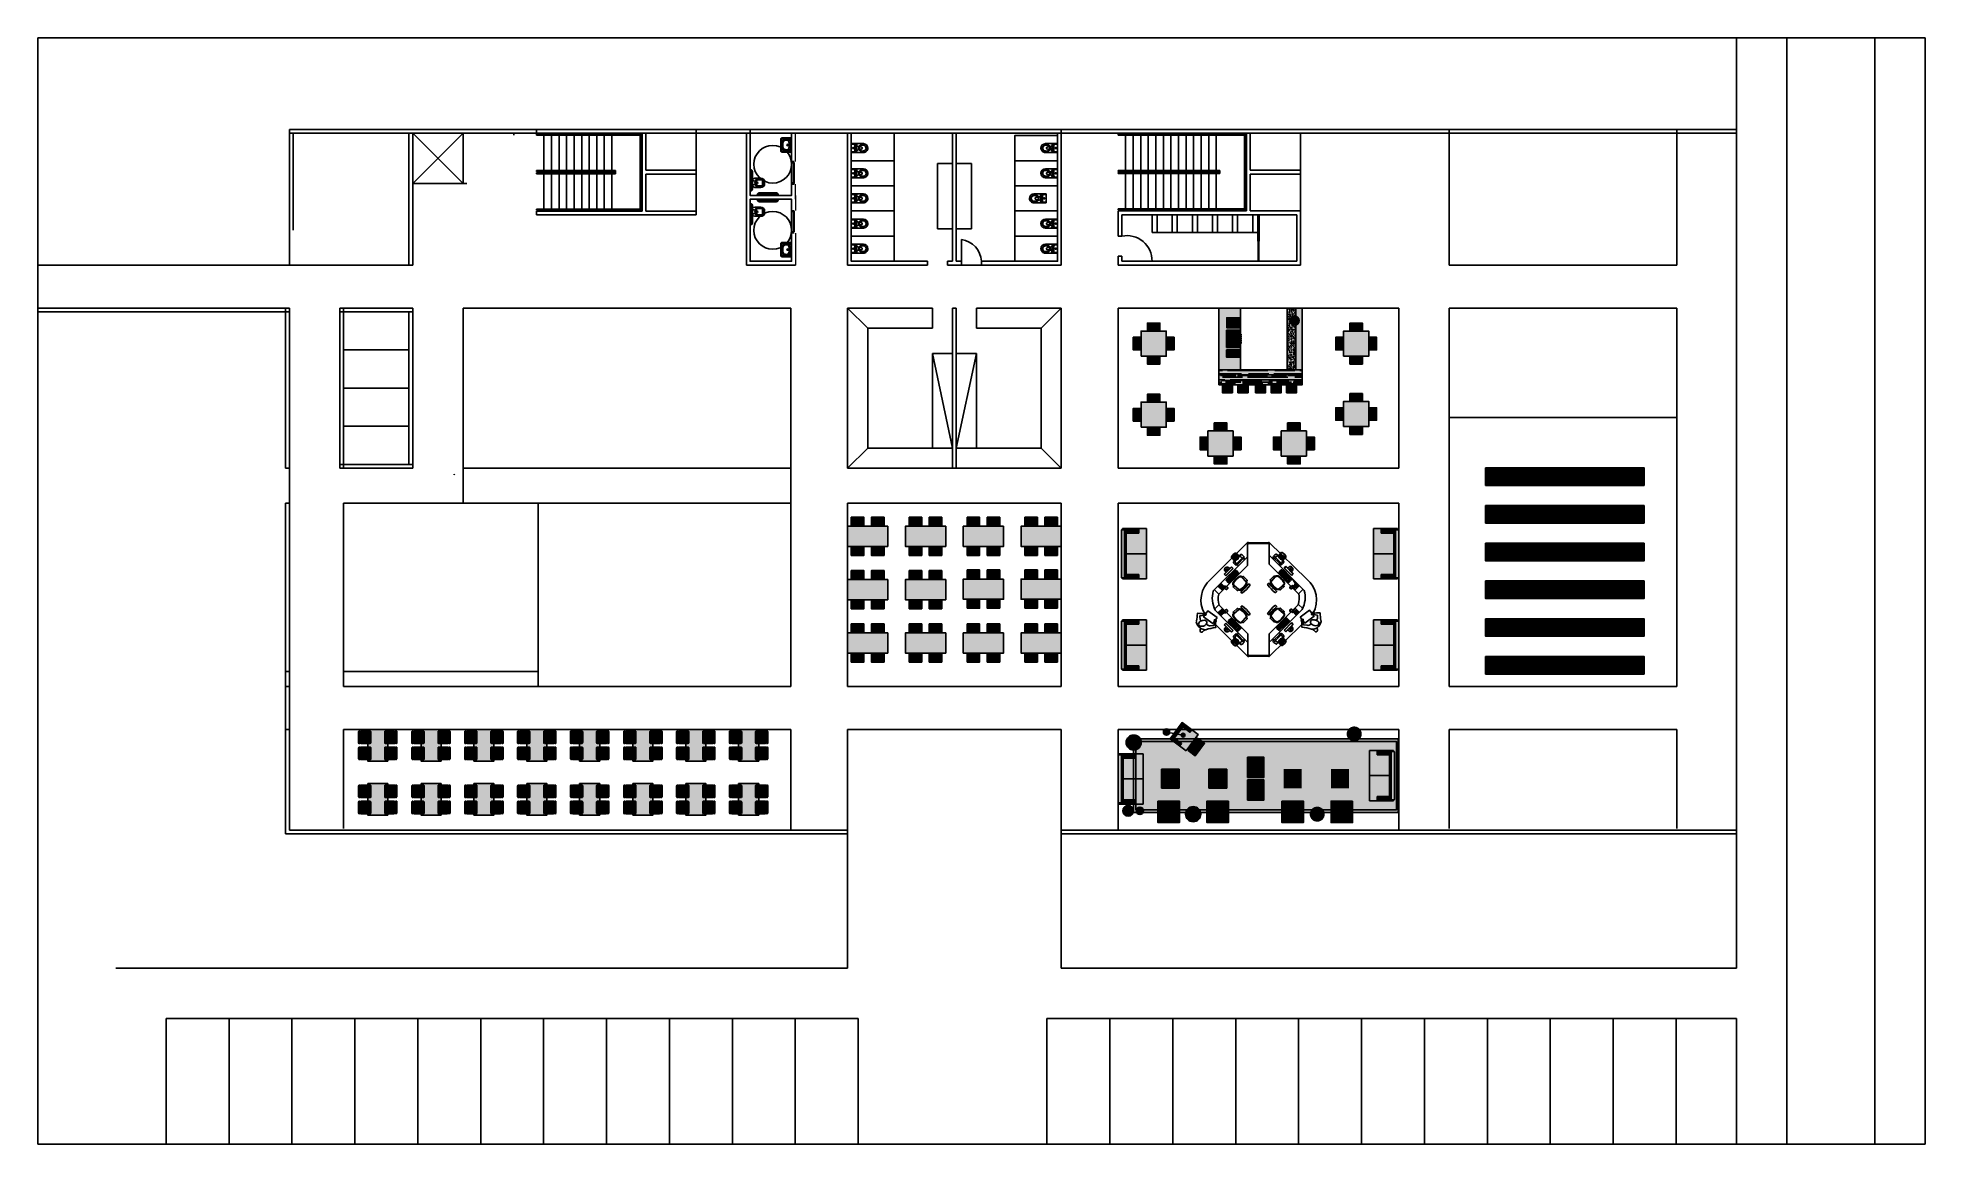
# Model space of a CAD drawing. Header units: inches. Extents: x -55 to 600, y -103 to 167.
# Drawn here: x 375.6 to 450.6, y 22.7 to 66.7 of the extents above; entities that cross this region are included whole.
import ezdxf

# ---------------------------------------------------------------- set-up
doc = ezdxf.new("R2010")
doc.units = ezdxf.units.IN
doc.header["$MEASUREMENT"] = 0
doc.linetypes.add('CONTINU', pattern=[0])
doc.linetypes.add('DA0621PE-XREF-02$0$CONTINU', pattern=[0])
for name, color, linetype in [('01', 7, 'Continuous'), ('AI-Alv exist', 5, 'Continuous'), ('AI-Equip coz', 1, 'Continuous'), ('AI-Hatch mob', 254, 'Continuous'), ('AI-Mob', 2, 'Continuous'), ('AI-Produção', 1, 'Continuous'), ('ARREDI_attrezzature', 175, 'Continuous'), ('VISTA', 3, 'Continuous')]:
    doc.layers.add(name, color=color, linetype=linetype)
doc.layers.add('AI-Hatch equip coz', color=255, linetype='Continuous', lineweight=0)

# ---------------------------------------------------------------- blocks, each defined once
blk = doc.blocks.new('hdd')
at = {"linetype": 'Continuous'}
for p, q in [((76.191, 55.92), (76.672, 55.92)), ((76.672, 55.563), (76.191, 55.563)), ((76.672, 55.92), (76.672, 55.563))]:
    blk.add_line(p, q, dxfattribs=at)
at = {"linetype": 'DA0621PE-XREF-02$0$CONTINU'}
for p, q in [((76.191, 55.866), (76.265, 55.866)), ((76.191, 55.618), (76.265, 55.618)), ((76.196, 55.856), (76.269, 55.856)), ((76.196, 55.627), (76.269, 55.627)), ((76.282, 55.789), (76.358, 55.789)), ((76.282, 55.694), (76.358, 55.694)), ((76.413, 55.816), (76.441, 55.816)), ((76.413, 55.667), (76.441, 55.667)), ((76.428, 55.83), (76.428, 55.802)), ((76.428, 55.681), (76.428, 55.653)), ((76.464, 55.857), (76.464, 55.742)), ((76.464, 55.742), (76.464, 55.626)), ((76.509, 55.9), (76.509, 55.583)), ((76.527, 55.846), (76.527, 55.638)), ((76.576, 55.895), (76.663, 55.895)), ((76.576, 55.588), (76.663, 55.588)), ((76.6, 55.777), (76.6, 55.707))]:
    blk.add_line(p, q, dxfattribs=at)
at = {"linetype": 'Continuous'}
for centre, radius, start, end in [((76.191, 55.742), 0.178, 90, 179.9992), ((76.191, 55.742), 0.178, 179.9992, 270), ((76.282, 55.742), 0.0475, 179.97709, 269.97709), ((76.561, 55.889), 0.0533, 144.18498, 167.64557)]:
    blk.add_arc(centre, radius, start, end, dxfattribs=at)
at = {"linetype": 'DA0621PE-XREF-02$0$CONTINU'}
for centre, radius, start, end in [((76.191, 55.742), 0.124, 89.99992, 180.00284), ((76.191, 55.742), 0.124, 179.98699, 269.98978), ((76.196, 55.742), 0.114, 89.99998, 179.98373), ((76.196, 55.742), 0.114, 180.00595, 269.98975), ((76.282, 55.742), 0.0475, 90.00003, 180.02556), ((76.265, 55.742), 0.124, 359.98382, 90.00002), ((76.265, 55.742), 0.124, 269.9897, 0.0058), ((76.269, 55.742), 0.114, 0.42975, 90.00002), ((76.269, 55.742), 0.114, 269.98967, 359.55992), ((76.23, 55.742), 0.136, 359.9861, 20.50968), ((76.23, 55.742), 0.136, 339.47986, 0.00356), ((76.259, 55.742), 0.124, 359.99253, 0.43191), ((76.259, 55.742), 0.124, 359.56076, 0.00012), ((76.397, 55.628), 0.0677, 287.93979, 358.34331), ((76.428, 55.816), 0.00743, 0, 180), ((76.428, 55.816), 0.00743, 180, 0), ((76.428, 55.667), 0.00743, 0, 180), ((76.428, 55.667), 0.00743, 180, 0), ((76.39, 55.853), 0.0743, 3.48968, 64.33225), ((76.532, 55.584), 0.0227, 182.82181, 246.82275), ((76.576, 55.846), 0.0495, 90, 180), ((76.576, 55.638), 0.0495, 180, 269.9997), ((76.6, 55.742), 0.0238, 359.9922, 179.99754), ((76.6, 55.742), 0.0238, 179.99241, 359.99733), ((76.6, 55.742), 0.0178, 359.98674, 180.00841), ((76.6, 55.742), 0.0178, 179.99515, 0), ((76.663, 55.885), 0.0099, 0, 89.99898), ((76.663, 55.598), 0.0099, 270.00167, 0)]:
    blk.add_arc(centre, radius, start, end, dxfattribs=at)
blk = doc.blocks.new('Cooktop elét brastemp')
at = {"layer": 'AI-Hatch equip coz'}
blk.add_hatch(color=256, dxfattribs=at).paths.add_polyline_path([(3086.768, -2037.93), (3086.478, -2037.93), (3086.478, -2037.42), (3086.768, -2037.42)])
for p, q in [((3086.505, -2037.445), (3086.505, -2037.9)), ((3086.505, -2037.445), (3086.505, -2037.9)), ((3086.729, -2037.433), (3086.517, -2037.433)), ((3086.517, -2037.445), (3086.517, -2037.838)), ((3086.729, -2037.445), (3086.517, -2037.445)), ((3086.729, -2037.445), (3086.729, -2037.838)), ((3086.742, -2037.445), (3086.742, -2037.9)), ((3086.729, -2037.838), (3086.517, -2037.838)), ((3086.729, -2037.85), (3086.517, -2037.85)), ((3086.517, -2037.85), (3086.517, -2037.9)), ((3086.729, -2037.9), (3086.517, -2037.9)), ((3086.729, -2037.912), (3086.517, -2037.912)), ((3086.544, -2037.859), (3086.544, -2037.891)), ((3086.552, -2037.859), (3086.552, -2037.891)), ((3086.695, -2037.859), (3086.695, -2037.891)), ((3086.703, -2037.859), (3086.703, -2037.891)), ((3086.729, -2037.85), (3086.729, -2037.9)), ((3086.768, -2037.93), (3086.768, -2037.913))]:
    blk.add_line(p, q)
blk.add_lwpolyline([(3086.768, -2037.93), (3086.478, -2037.93), (3086.478, -2037.42), (3086.768, -2037.42), (3086.768, -2037.93)])
for centre, radius in [((3086.623, -2037.564), 0.0878), ((3086.623, -2037.753), 0.0627), ((3086.548, -2037.875), 0.0164), ((3086.699, -2037.875), 0.0164)]:
    blk.add_circle(centre, radius)
for centre, start, end in [((3086.517, -2037.445), 90, 180), ((3086.729, -2037.445), 0, 90), ((3086.517, -2037.9), 180, 270), ((3086.729, -2037.9), 270, 0)]:
    blk.add_arc(centre, 0.0123, start, end)
blk = doc.blocks.new('Grelha')
h = blk.add_hatch()
h.set_pattern_fill('ANSI34', color=256, scale=0.002, angle=315, style=0)
h.set_pattern_definition([(360, (754.589528, 387.054147), (0, 0.0381), []), (360, (754.595878, 387.047797), (0, 0.0381), []), (360, (754.602228, 387.041447), (0, 0.0381), []), (360, (754.608578, 387.035097), (0, 0.0381), [])])
h.paths.add_polyline_path([(0.03, -0.47), (0.37, -0.47), (0.37, -0.108), (0.03, -0.108)])
at = {"layer": 'AI-Hatch equip coz', "ltscale": 3}
h = blk.add_hatch(color=256, dxfattribs=at)
h.dxf.hatch_style = 1
h.paths.add_polyline_path([(0.4, 0), (0, 0), (0, -0.5), (0.4, -0.5)])
for points in [[(0.4, 0), (0, 0), (0, -0.5), (0.4, -0.5)], [(0.37, -0.03), (0.03, -0.03), (0.03, -0.47), (0.37, -0.47)], [(0.37, -0.108), (0.03, -0.108), (0.03, -0.03), (0.37, -0.03)], [(0.204, -0.065), (0.334, -0.065), (0.334, -0.076), (0.204, -0.076)]]:
    blk.add_lwpolyline(points, close=True)
blk.add_circle((0.081, -0.068), 0.0236)
blk = doc.blocks.new('Cooktop-BrastempDBD70A')
at = {"layer": 'AI-Hatch equip coz'}
blk.add_hatch(color=256, dxfattribs=at).paths.add_polyline_path([(0, 0), (0.68, 0), (0.68, 0.51), (0, 0.51)])
for p, q in [((0.016, 0.061), (0.016, 0.451)), ((0.016, 0.061), (0.156, 0.061)), ((0.036, 0.471), (0.644, 0.471)), ((0.04, 0.237), (0.182, 0.095)), ((0.182, 0.237), (0.041, 0.095)), ((0.125, 0.439), (0.267, 0.297)), ((0.267, 0.439), (0.125, 0.297)), ((0.131, 0.021), (0.549, 0.021)), ((0.314, 0.031), (0.368, 0.031)), ((0.555, 0.439), (0.413, 0.297)), ((0.413, 0.439), (0.555, 0.297)), ((0.64, 0.237), (0.498, 0.095)), ((0.498, 0.237), (0.639, 0.095)), ((0.664, 0.061), (0.524, 0.061)), ((0.664, 0.061), (0.664, 0.451))]:
    blk.add_line(p, q)
blk.add_lwpolyline([(0, 0), (0.68, 0), (0.68, 0.51), (0, 0.51), (0, 0)], close=True)
for centre, radius in [((0.111, 0.166), 0.0847), ((0.111, 0.166), 0.0527), ((0.111, 0.166), 0.0354), ((0.196, 0.368), 0.0847), ((0.196, 0.368), 0.0527), ((0.196, 0.368), 0.0354), ((0.216, 0.047), 0.0182), ((0.278, 0.047), 0.0182), ((0.402, 0.047), 0.0182), ((0.484, 0.368), 0.0847), ((0.484, 0.368), 0.0527), ((0.464, 0.047), 0.0182), ((0.484, 0.368), 0.0354), ((0.569, 0.166), 0.0847), ((0.569, 0.166), 0.0527), ((0.569, 0.166), 0.0354)]:
    blk.add_circle(centre, radius)
for centre, radius, start, end in [((0.036, 0.451), 0.0206, 90, 180), ((0.131, 0.033), 0.0123, 120.32365, 270), ((0.34, -0.324), 0.426, 59.67635, 120.32365), ((0.549, 0.033), 0.0123, 270, 59.67635), ((0.644, 0.451), 0.0206, 0, 90)]:
    blk.add_arc(centre, radius, start, end)
blk = doc.blocks.new('CUBA REDONDA')
at = {"layer": 'AI-Hatch equip coz', "ltscale": 3}
h = blk.add_hatch(color=256, dxfattribs=at)
edge = h.paths.add_edge_path()
edge.add_arc((-63.749, -20.386), 0.183, 0, 360)
for radius in [0.183, 0.158, 0.0305, 0.018]:
    blk.add_circle((-63.749, -20.386), radius)
blk = doc.blocks.new('mesa-1.00')
at = {"layer": 'AI-Hatch mob'}
h = blk.add_hatch(color=31, dxfattribs=at)
h.dxf.hatch_style = 1
h.paths.add_polyline_path([(-1.314, 0.75), (-1.314, 0.25), (-1.264, 0.25), (-1.264, 0.75)])
h = blk.add_hatch(color=254, dxfattribs=at)
h.dxf.hatch_style = 1
h.paths.add_polyline_path([(-1.264, 0.75), (-1.264, 0.25), (-1, 0.25), (-1, 0.75)])
h = blk.add_hatch(color=31, dxfattribs=at)
h.dxf.hatch_style = 1
h.paths.add_polyline_path([(0, 1), (-1, 1), (-1, 0), (0, 0)])
h = blk.add_hatch(color=31, dxfattribs=at)
h.dxf.hatch_style = 1
h.paths.add_polyline_path([(-0.25, 1.314), (-0.75, 1.314), (-0.75, 1.264), (-0.25, 1.264)])
h = blk.add_hatch(color=254, dxfattribs=at)
h.dxf.hatch_style = 1
h.paths.add_polyline_path([(-0.25, 1.264), (-0.75, 1.264), (-0.75, 1), (-0.25, 1)])
h = blk.add_hatch(color=254, dxfattribs=at)
h.dxf.hatch_style = 1
h.paths.add_polyline_path([(0.264, 0.75), (0.264, 0.25), (0, 0.25), (0, 0.75)])
h = blk.add_hatch(color=31, dxfattribs=at)
h.dxf.hatch_style = 1
h.paths.add_polyline_path([(0.314, 0.75), (0.314, 0.25), (0.264, 0.25), (0.264, 0.75)])
h = blk.add_hatch(color=254, dxfattribs=at)
h.dxf.hatch_style = 1
h.paths.add_polyline_path([(-0.25, -0.264), (-0.75, -0.264), (-0.75, 0), (-0.25, 0)])
h = blk.add_hatch(color=31, dxfattribs=at)
h.dxf.hatch_style = 1
h.paths.add_polyline_path([(-0.25, -0.314), (-0.75, -0.314), (-0.75, -0.264), (-0.25, -0.264)])
for p, q in [((-1.264, 0.75), (-1.264, 0.25)), ((-0.25, 1.264), (-0.75, 1.264)), ((0.264, 0.75), (0.264, 0.25)), ((-0.25, -0.264), (-0.75, -0.264))]:
    blk.add_line(p, q)
for points in [[(-1, 0.75), (-1.314, 0.75), (-1.314, 0.25), (-1, 0.25)], [(-1, 0), (0, 0), (0, 1), (-1, 1)], [(-0.25, 1), (-0.25, 1.314), (-0.75, 1.314), (-0.75, 1)], [(0, 0.75), (0.314, 0.75), (0.314, 0.25), (0, 0.25)], [(-0.25, 0), (-0.25, -0.314), (-0.75, -0.314), (-0.75, 0)]]:
    blk.add_lwpolyline(points, close=True)
blk = doc.blocks.new('POLTRONA X')
at = {"layer": 'AI-Hatch mob'}
blk.add_hatch(color=31, dxfattribs=at).paths.add_polyline_path([(405.75, 19.098), (406.134, 19.098), (406.134, 19.194), (405.846, 19.194), (405.846, 19.802), (406.134, 19.802), (406.134, 19.898), (405.75, 19.898)])
at = {"layer": 'AI-Hatch mob', "ltscale": 20}
blk.add_hatch(color=254, dxfattribs=at).paths.add_polyline_path([(406.134, 19.802), (405.846, 19.802), (405.846, 19.194), (406.134, 19.194), (406.134, 19.098), (406.55, 19.098), (406.55, 19.898), (406.134, 19.898)])
for q in [(405.75, 19.898), (406.55, 19.098)]:
    blk.add_line((405.75, 19.098), q)
blk.add_lwpolyline([(406.55, 19.098), (406.55, 19.898), (405.75, 19.898), (405.75, 19.098)], close=True)
blk.add_lwpolyline([(406.134, 19.098), (406.134, 19.194), (405.846, 19.194), (405.846, 19.802), (406.134, 19.802), (406.134, 19.898)])
blk = doc.blocks.new('Mesa Retangular 1600x800mm - 04 lugares')
at = {"layer": 'AI-Hatch mob', "ltscale": 20}
h = blk.add_hatch(color=254, dxfattribs=at)
h.dxf.hatch_style = 1
h.paths.add_polyline_path([(0.4, 0), (0.4, 1.6), (-0.4, 1.6), (-0.4, 0)])
at = {"layer": 'AI-Hatch mob'}
for points in [[(-0.76, 1.45), (-0.76, 0.95), (-0.715, 0.95), (-0.715, 1.45)], [(-0.715, 1.45), (-0.715, 0.95), (-0.4, 0.95), (-0.4, 1.45)], [(0.715, 1.45), (0.715, 0.95), (0.4, 0.95), (0.4, 1.45)], [(0.76, 1.45), (0.76, 0.95), (0.715, 0.95), (0.715, 1.45)], [(-0.76, 0.15), (-0.76, 0.65), (-0.715, 0.65), (-0.715, 0.15)], [(-0.715, 0.15), (-0.715, 0.65), (-0.4, 0.65), (-0.4, 0.15)], [(0.715, 0.15), (0.715, 0.65), (0.4, 0.65), (0.4, 0.15)], [(0.76, 0.15), (0.76, 0.65), (0.715, 0.65), (0.715, 0.15)]]:
    blk.add_hatch(color=254, dxfattribs=at).paths.add_polyline_path(points)
for points in [[(0.4, 0), (0.4, 1.6), (-0.4, 1.6), (-0.4, 0)], [(-0.76, 1.45), (-0.76, 0.95), (-0.715, 0.95), (-0.715, 1.45)], [(-0.715, 1.45), (-0.715, 0.95), (-0.4, 0.95), (-0.4, 1.45)], [(0.715, 1.45), (0.715, 0.95), (0.4, 0.95), (0.4, 1.45)], [(0.76, 1.45), (0.76, 0.95), (0.715, 0.95), (0.715, 1.45)], [(-0.76, 0.15), (-0.76, 0.65), (-0.715, 0.65), (-0.715, 0.15)], [(-0.715, 0.15), (-0.715, 0.65), (-0.4, 0.65), (-0.4, 0.15)], [(0.715, 0.15), (0.715, 0.65), (0.4, 0.65), (0.4, 0.15)], [(0.76, 0.15), (0.76, 0.65), (0.715, 0.65), (0.715, 0.15)]]:
    blk.add_lwpolyline(points, close=True)
blk = doc.blocks.new('pol3')
for p, q in [((-0.264, -0.057), (0.264, 0.057)), ((-0.268, -0.181), (-0.18, -0.586)), ((-0.251, -0.116), (0.277, -0.001)), ((-0.232, -0.127), (-0.233, -0.127)), ((-0.231, -0.173), (-0.143, -0.578)), ((-0.172, -0.152), (-0.225, -0.164)), ((-0.134, -0.584), (0.364, -0.476)), ((-0.126, -0.621), (0.372, -0.513)), ((0.273, -0.056), (0.22, -0.067)), ((0.265, -0.019), (0.263, -0.02)), ((0.37, -0.467), (0.282, -0.062)), ((0.407, -0.459), (0.319, -0.054))]:
    blk.add_line(p, q)
for centre, radius, start, end in [((0.27, 0.028), 0.03, 282.23082, 102.23082), ((-0.258, -0.087), 0.03, 102.23082, 282.23082), ((-0.224, -0.171), 0.045, 102.23082, 192.23082), ((-0.048, 0.22), 0.393, 238.77898, 325.68266), ((-0.224, -0.171), 0.0075, 102.23082, 192.23082), ((-0.136, -0.577), 0.045, 192.23082, 282.23082), ((-0.136, -0.577), 0.0075, 192.23082, 282.23082), ((0.275, -0.063), 0.045, 12.23082, 102.23082), ((0.275, -0.063), 0.0075, 12.23082, 102.23082), ((0.363, -0.469), 0.0075, 282.23082, 12.23082), ((0.363, -0.469), 0.045, 282.23082, 12.23082)]:
    blk.add_arc(centre, radius, start, end)
blk = doc.blocks.new('kjhgf')
at = {"layer": 'AI-Hatch mob', "true_color": 0xe1d8b7}
h = blk.add_hatch(color=254, dxfattribs=at)
h.paths.add_polyline_path([(280.212, -8.208, 0.414214), (280.174, -8.17), (279.828, -8.17, 0.414214), (279.791, -8.208), (279.791, -8.209, -0.04125), (279.822, -8.253), (279.822, -8.208, -0.414214), (279.828, -8.201), (280.174, -8.201, -0.414214), (280.181, -8.208), (280.181, -8.633, -0.414214), (280.174, -8.639), (279.828, -8.639, -0.414214), (279.822, -8.633), (279.822, -8.587, -0.04125), (279.791, -8.631), (279.791, -8.633, 0.414214), (279.828, -8.67), (280.174, -8.67, 0.414214), (280.212, -8.633)])
h.paths.add_polyline_path([(280.181, -8.208, 0.414214), (280.174, -8.201), (279.828, -8.201, 0.414214), (279.822, -8.208), (279.822, -8.253, -0.274688), (279.822, -8.587), (279.822, -8.633, 0.414214), (279.828, -8.639), (280.174, -8.639, 0.414214), (280.181, -8.633)], flags=16)
h.paths.add_polyline_path([(279.778, -8.645, 0.398472), (279.778, -8.195)])
h.paths.add_polyline_path([(279.728, -8.645, 1), (279.778, -8.645), (279.778, -8.195, 1), (279.728, -8.195)])
at = {"layer": 'AI-Hatch mob', "true_color": 0xd3bf96}
h = blk.add_hatch(color=9, dxfattribs=at)
h.paths.add_polyline_path([(279.822, -8.587, -0.04125), (279.791, -8.631), (279.791, -8.633, 0.414214), (279.828, -8.67), (280.174, -8.67, 0.414214), (280.212, -8.633), (280.212, -8.208, 0.414214), (280.174, -8.17), (279.828, -8.17, 0.414214), (279.791, -8.208), (279.791, -8.209, -0.04125), (279.822, -8.253), (279.822, -8.208, -0.414214), (279.828, -8.201), (280.174, -8.201, -0.414214), (280.181, -8.208), (280.181, -8.633, -0.414214), (280.174, -8.639), (279.828, -8.639, -0.414214), (279.822, -8.633)])
h.paths.add_polyline_path([(279.778, -8.645, 0.398472), (279.778, -8.195)])
at = {"layer": 'AI-Hatch mob'}
blk.add_hatch(color=31, dxfattribs=at).paths.add_polyline_path([(280.088, -8.114), (280.888, -8.114), (280.888, -9.364), (280.088, -9.364)])
at = {"layer": 'AI-Hatch mob', "true_color": 0xe1d8b7}
h = blk.add_hatch(color=254, dxfattribs=at)
h.paths.add_polyline_path([(280.764, -8.208, -0.414214), (280.801, -8.17), (281.147, -8.17, -0.414214), (281.185, -8.208), (281.185, -8.209, 0.04125), (281.154, -8.253), (281.154, -8.208, 0.414214), (281.147, -8.201), (280.801, -8.201, 0.414214), (280.795, -8.208), (280.795, -8.633, 0.414214), (280.801, -8.639), (281.147, -8.639, 0.414214), (281.154, -8.633), (281.154, -8.587, 0.04125), (281.185, -8.631), (281.185, -8.633, -0.414214), (281.147, -8.67), (280.801, -8.67, -0.414214), (280.764, -8.633)])
h.paths.add_polyline_path([(280.795, -8.208, -0.414214), (280.801, -8.201), (281.147, -8.201, -0.414214), (281.154, -8.208), (281.154, -8.253, 0.274688), (281.154, -8.587), (281.154, -8.633, -0.414214), (281.147, -8.639), (280.801, -8.639, -0.414214), (280.795, -8.633)], flags=16)
h.paths.add_polyline_path([(281.197, -8.645, -0.398472), (281.197, -8.195)])
h.paths.add_polyline_path([(281.247, -8.645, -1), (281.197, -8.645), (281.197, -8.195, -1), (281.247, -8.195)])
at = {"layer": 'AI-Hatch mob', "true_color": 0xd3bf96}
h = blk.add_hatch(color=9, dxfattribs=at)
h.paths.add_polyline_path([(281.154, -8.587, 0.04125), (281.185, -8.631), (281.185, -8.633, -0.414214), (281.147, -8.67), (280.801, -8.67, -0.414214), (280.764, -8.633), (280.764, -8.208, -0.414214), (280.801, -8.17), (281.147, -8.17, -0.414214), (281.185, -8.208), (281.185, -8.209, 0.04125), (281.154, -8.253), (281.154, -8.208, 0.414214), (281.147, -8.201), (280.801, -8.201, 0.414214), (280.795, -8.208), (280.795, -8.633, 0.414214), (280.801, -8.639), (281.147, -8.639, 0.414214), (281.154, -8.633)])
h.paths.add_polyline_path([(281.197, -8.645, -0.398472), (281.197, -8.195)])
at = {"layer": 'AI-Hatch mob', "true_color": 0xe1d8b7}
h = blk.add_hatch(color=254, dxfattribs=at)
h.paths.add_polyline_path([(280.212, -8.846, 0.414214), (280.174, -8.809), (279.828, -8.809, 0.414214), (279.791, -8.846), (279.791, -8.848, -0.04125), (279.822, -8.892), (279.822, -8.846, -0.414214), (279.828, -8.84), (280.174, -8.84, -0.414214), (280.181, -8.846), (280.181, -9.271, -0.414214), (280.174, -9.277), (279.828, -9.277, -0.414214), (279.822, -9.271), (279.822, -9.226, -0.04125), (279.791, -9.27), (279.791, -9.271, 0.414214), (279.828, -9.309), (280.174, -9.309, 0.414214), (280.212, -9.271)])
h.paths.add_polyline_path([(280.181, -8.846, 0.414214), (280.174, -8.84), (279.828, -8.84, 0.414214), (279.822, -8.846), (279.822, -8.892, -0.274688), (279.822, -9.226), (279.822, -9.271, 0.414214), (279.828, -9.277), (280.174, -9.277, 0.414214), (280.181, -9.271)], flags=16)
h.paths.add_polyline_path([(279.778, -9.284, 0.398472), (279.778, -8.834)])
h.paths.add_polyline_path([(279.728, -9.284, 1), (279.778, -9.284), (279.778, -8.834, 1), (279.728, -8.834)])
at = {"layer": 'AI-Hatch mob', "true_color": 0xd3bf96}
h = blk.add_hatch(color=9, dxfattribs=at)
h.paths.add_polyline_path([(279.822, -9.226, -0.04125), (279.791, -9.27), (279.791, -9.271, 0.414214), (279.828, -9.309), (280.174, -9.309, 0.414214), (280.212, -9.271), (280.212, -8.846, 0.414214), (280.174, -8.809), (279.828, -8.809, 0.414214), (279.791, -8.846), (279.791, -8.848, -0.04125), (279.822, -8.892), (279.822, -8.846, -0.414214), (279.828, -8.84), (280.174, -8.84, -0.414214), (280.181, -8.846), (280.181, -9.271, -0.414214), (280.174, -9.277), (279.828, -9.277, -0.414214), (279.822, -9.271)])
h.paths.add_polyline_path([(279.778, -9.284, 0.398472), (279.778, -8.834)])
at = {"layer": 'AI-Hatch mob', "true_color": 0xe1d8b7}
h = blk.add_hatch(color=254, dxfattribs=at)
h.paths.add_polyline_path([(280.764, -8.846, -0.414214), (280.801, -8.809), (281.147, -8.809, -0.414214), (281.185, -8.846), (281.185, -8.848, 0.04125), (281.154, -8.892), (281.154, -8.846, 0.414214), (281.147, -8.84), (280.801, -8.84, 0.414214), (280.795, -8.846), (280.795, -9.271, 0.414214), (280.801, -9.277), (281.147, -9.277, 0.414214), (281.154, -9.271), (281.154, -9.226, 0.04125), (281.185, -9.27), (281.185, -9.271, -0.414214), (281.147, -9.309), (280.801, -9.309, -0.414214), (280.764, -9.271)])
h.paths.add_polyline_path([(280.795, -8.846, -0.414214), (280.801, -8.84), (281.147, -8.84, -0.414214), (281.154, -8.846), (281.154, -8.892, 0.274688), (281.154, -9.226), (281.154, -9.271, -0.414214), (281.147, -9.277), (280.801, -9.277, -0.414214), (280.795, -9.271)], flags=16)
h.paths.add_polyline_path([(281.197, -9.284, -0.398472), (281.197, -8.834)])
h.paths.add_polyline_path([(281.247, -9.284, -1), (281.197, -9.284), (281.197, -8.834, -1), (281.247, -8.834)])
at = {"layer": 'AI-Hatch mob', "true_color": 0xd3bf96}
h = blk.add_hatch(color=9, dxfattribs=at)
h.paths.add_polyline_path([(281.154, -9.226, 0.04125), (281.185, -9.27), (281.185, -9.271, -0.414214), (281.147, -9.309), (280.801, -9.309, -0.414214), (280.764, -9.271), (280.764, -8.846, -0.414214), (280.801, -8.809), (281.147, -8.809, -0.414214), (281.185, -8.846), (281.185, -8.848, 0.04125), (281.154, -8.892), (281.154, -8.846, 0.414214), (281.147, -8.84), (280.801, -8.84, 0.414214), (280.795, -8.846), (280.795, -9.271, 0.414214), (280.801, -9.277), (281.147, -9.277, 0.414214), (281.154, -9.271)])
h.paths.add_polyline_path([(281.197, -9.284, -0.398472), (281.197, -8.834)])
at = {"layer": 'AI-Mob'}
blk.add_lwpolyline([(280.088, -8.114), (280.888, -8.114), (280.888, -9.364), (280.088, -9.364)], close=True, dxfattribs=at)
for p, xscale, yscale, zscale, rotation in [((279.728, -8.42), 0.8333333333333629, 0.8333333333333629, 0.8333333333333629, 77.76917747799142), ((281.247, -8.42), -0.8333333333333447, 0.8333333333333712, 0.8333333333333744, 282.2308225220488), ((279.728, -9.059), 0.8333333333333629, 0.8333333333333629, 0.8333333333333629, 77.76917747799142), ((281.247, -9.059), -0.8333333333333447, 0.8333333333333712, 0.8333333333333744, 282.2308225220488)]:
    blk.add_blockref('pol3', p, dxfattribs=dict(at, xscale=xscale, yscale=yscale, zscale=zscale, rotation=rotation))
blk = doc.blocks.new('gdfsf')
for p, q in [((250.75, 16.181), (250.75, 16.141)), ((258, 16.371), (251.65, 16.371)), ((251.65, 16.221), (251.65, 16.371)), ((251.65, 16.221), (255.85, 16.221)), ((251.65, 16.181), (255.81, 16.181)), ((251.65, 16.141), (251.65, 16.181)), ((251.65, 16.141), (255.77, 16.141)), ((255.85, 13.131), (255.85, 16.221)), ((256, 14.751), (256, 16.221)), ((258, 12.981), (258, 16.371)), ((258, 16.221), (258, 13.131)), ((251.65, 14.736), (254.79, 14.736)), ((251.65, 14.736), (251.65, 14.696)), ((251.65, 14.696), (254.75, 14.696)), ((251.65, 14.656), (254.75, 14.656)), ((251.65, 14.656), (251.65, 14.616)), ((251.65, 14.616), (254.79, 14.616)), ((252.25, 14.696), (252.25, 14.656)), ((258, 14.751), (256, 14.751)), ((256, 13.131), (256, 14.601)), ((258, 14.601), (256, 14.601)), ((255.77, 13.211), (251.65, 13.211)), ((251.65, 13.211), (251.65, 13.171)), ((255.81, 13.171), (251.65, 13.171)), ((255.85, 13.131), (251.65, 13.131)), ((251.65, 13.131), (251.65, 13.027)), ((251.65, 13.027), (251.65, 12.981)), ((255.85, 12.981), (251.65, 12.981)), ((255.85, 12.981), (258, 12.981)), ((256, 13.131), (258, 13.131))]:
    blk.add_line(p, q)
blk.add_lwpolyline([(256, 16.221), (258, 16.221)])
at = {"layer": 'VISTA'}
for p, q in [((251.95, 16.141), (251.95, 14.736)), ((252.25, 16.141), (252.25, 14.736)), ((252.55, 16.141), (252.55, 14.736)), ((252.85, 16.141), (252.85, 14.736)), ((253.15, 16.141), (253.15, 14.736)), ((253.45, 16.141), (253.45, 14.736)), ((253.75, 16.141), (253.75, 14.736)), ((254.05, 16.141), (254.05, 14.736)), ((254.35, 16.141), (254.35, 14.736)), ((254.65, 16.141), (254.65, 14.736)), ((255.77, 16.141), (255.77, 13.211)), ((255.81, 16.181), (255.81, 13.171)), ((255.85, 16.221), (255.85, 13.131)), ((251.95, 14.696), (251.95, 14.656)), ((251.95, 14.616), (251.95, 13.211)), ((252.25, 14.616), (252.25, 13.211)), ((252.55, 14.696), (252.55, 14.656)), ((252.55, 14.616), (252.55, 13.211)), ((252.85, 14.696), (252.85, 14.656)), ((252.85, 14.616), (252.85, 13.211)), ((253.15, 14.696), (253.15, 14.656)), ((253.15, 14.616), (253.15, 14.531)), ((253.15, 14.616), (253.15, 13.211)), ((253.45, 14.696), (253.45, 14.656)), ((253.45, 14.616), (253.45, 13.211)), ((253.75, 14.696), (253.75, 14.656)), ((253.75, 14.616), (253.75, 13.211)), ((254.05, 14.696), (254.05, 14.656)), ((254.05, 14.616), (254.05, 13.211)), ((254.35, 14.696), (254.35, 14.656)), ((254.35, 14.616), (254.35, 13.211)), ((254.65, 14.696), (254.65, 14.656)), ((254.65, 14.616), (254.65, 13.211)), ((254.75, 14.696), (254.75, 14.656)), ((254.79, 14.736), (254.79, 14.616)), ((251.95, 13.171), (251.95, 13.131)), ((252.25, 13.171), (252.25, 13.131)), ((252.55, 13.171), (252.55, 13.131)), ((252.85, 13.171), (252.85, 13.131)), ((253.15, 13.171), (253.15, 13.131)), ((253.45, 13.171), (253.45, 13.131)), ((253.75, 13.171), (253.75, 13.131)), ((254.05, 13.171), (254.05, 13.131)), ((254.35, 13.171), (254.35, 13.131)), ((254.65, 13.171), (254.65, 13.131))]:
    blk.add_line(p, q, dxfattribs=at)
blk = doc.blocks.new('POL85X85')
at = {"layer": 'AI-Hatch mob'}
blk.add_hatch(color=254, dxfattribs=at).paths.add_polyline_path([(0, -0.855), (-0.855, -0.855), (-0.855, 0), (0, 0)])
h = blk.add_hatch(color=31, dxfattribs=at)
edge = h.paths.add_edge_path()
edge.add_ellipse((-0.438, -0.183), major_axis=(0.263, 0), ratio=0.157895, start_angle=-180, end_angle=180, ccw=False)
at = {"layer": 'AI-Mob'}
blk.add_line((-0.728, -0.57), (-0.728, -0.127), dxfattribs=at)
for points in [[(-0.728, -0.127), (-0.728, -0.57), (-0.855, -0.57), (-0.855, 0), (-0.728, 0)], [(-0.728, 0), (-0.127, 0)], [(-0.127, 0), (0, 0), (0, -0.57), (-0.127, -0.57), (-0.127, -0.127)], [(-0.127, -0.127), (-0.728, -0.127)]]:
    blk.add_lwpolyline(points, dxfattribs=at)
blk.add_lwpolyline([(0, -0.855), (-0.855, -0.855), (-0.855, 0), (0, 0)], close=True, dxfattribs=at)
at = {"layer": 'AI-Mob', "extrusion": (0, 0, -1)}
blk.add_ellipse((-0.438, -0.183), major_axis=(0.263, 0), ratio=0.157895, start_param=-1.570796, end_param=4.712389, dxfattribs=at)
blk = doc.blocks.new('SOF200X100')
at = {"layer": 'AI-Hatch mob'}
for color, points in [(31, [(0.13, 0.957), (0.017, 0.957, 0.414214), (0, 0.939), (0, -0.939, 0.414214), (0.017, -0.957), (0.13, -0.957)]), (31, [(0.696, 1), (0.043, 1), (0.043, 0.957), (0.157, 0.957), (0.157, 0.826), (0.696, 0.826)]), (31, [(0.196, 0.826), (0.157, 0.826), (0.157, 0.957), (0.13, 0.957), (0.13, -0.957), (0.157, -0.957), (0.157, -0.826), (0.196, -0.826)]), (254, [(1, 0.826), (1, 1), (0.696, 1), (0.696, 0.826), (0.196, 0.826), (0.196, 0), (1, 0)]), (254, [(1, 0), (0.196, 0), (0.196, -0.826), (0.696, -0.826), (0.696, -1), (1, -1), (1, -0.826)]), (31, [(0.696, -0.826), (0.157, -0.826), (0.157, -0.957), (0.043, -0.957), (0.043, -1), (0.696, -1)])]:
    blk.add_hatch(color=color, dxfattribs=at).paths.add_polyline_path(points)
for p, q in [((0, -0.939), (0, 0.939)), ((0.017, 0.957), (0.157, 0.957)), ((0.043, 0.957), (0.043, 1)), ((0.043, 1), (1, 1)), ((0.13, -0.957), (0.13, 0.957)), ((0.157, 0.826), (0.157, 0.957)), ((0.157, 0.826), (0.696, 0.826)), ((0.196, -0.826), (0.196, 0.826)), ((0.696, 0.826), (0.696, 1)), ((1, 1), (1, 0.826)), ((1, 0.826), (1, -0.826)), ((1, 0), (0.196, 0)), ((0.157, -0.957), (0.017, -0.957)), ((0.043, -1), (0.043, -0.957)), ((1, -1), (0.043, -1)), ((0.157, -0.957), (0.157, -0.826)), ((0.696, -0.826), (0.157, -0.826)), ((0.696, -0.826), (0.696, -1)), ((1, -0.826), (1, -1))]:
    blk.add_line(p, q)
for centre, start, end in [((0.017, 0.939), 90, 180), ((0.017, -0.939), 180, 270)]:
    blk.add_arc(centre, 0.0174, start, end)
blk = doc.blocks.new('POLT-80-PUF1')
at = {"layer": 'AI-Hatch mob'}
for points in [[(0.362, -0.316), (0.44, -0.225), (0.169, 0.011), (0.538, 0.433), (0.809, 0.196), (0.888, 0.287), (0.526, 0.603), (0, 0)], [(0.362, -0.316), (0.44, -0.225), (0.169, 0.011), (0.538, 0.433), (0.809, 0.196), (0.888, 0.287), (0.526, 0.603), (0, 0)], [(0.526, 0.603), (0.888, 0.287), (0.809, 0.196), (0.538, 0.433), (0.169, 0.011), (0.44, -0.225), (0.362, -0.316), (0, 0)]]:
    blk.add_hatch(color=31, dxfattribs=at).paths.add_polyline_path(points)
at = {"layer": 'AI-Hatch mob', "ltscale": 20, "true_color": 0xe1d8b7}
blk.add_hatch(color=254, dxfattribs=at).paths.add_polyline_path([(1.129, 0.076), (0.888, 0.287), (0.809, 0.196), (0.538, 0.433), (0.169, 0.011), (0.44, -0.225), (0.362, -0.316), (0.603, -0.526)])
at = {"layer": 'AI-Hatch mob', "true_color": 0xe1d8b7}
h = blk.add_hatch(color=254, dxfattribs=at)
h.dxf.hatch_style = 1
h.paths.add_polyline_path([(1.355, -0.285), (1.092, -0.056), (0.687, -0.52), (0.95, -0.75)])
for points in [[(0.603, -0.526), (1.129, 0.076), (0.526, 0.603), (0, 0)], [(0.687, -0.52), (0.95, -0.75), (1.355, -0.285), (1.092, -0.056)]]:
    blk.add_lwpolyline(points, close=True)
blk.add_lwpolyline([(0.362, -0.316), (0.44, -0.225), (0.169, 0.011), (0.538, 0.433), (0.809, 0.196), (0.888, 0.287)])
blk = doc.blocks.new('LumináriaMesa3')
at = {"layer": 'AI-Hatch mob'}
h = blk.add_hatch(color=255, dxfattribs=at)
h.paths.add_polyline_path([(-0.004, -0.1, 1), (0.004, 0.1, 1)])
h.paths.add_polyline_path([(-0.316, -0.503, 1), (-0.311, -0.383, 1)])
blk.add_line((0, 0), (-0.314, -0.443))
for centre, radius in [((0, 0), 0.1), ((-0.314, -0.443), 0.06)]:
    blk.add_circle(centre, radius)
blk = doc.blocks.new('hgfhgd')
at = {"layer": 'ARREDI_attrezzature', "linetype": 'ByBlock'}
h = blk.add_hatch(dxfattribs=at)
h.set_pattern_fill('HEX', color=256, scale=0.01907, angle=269.95694, style=0)
h.set_pattern_definition([(269.95694, (320.3248107, 9.727829), (0.0041287445, -3.1028e-06), [0.0023837324, -0.0047674648]), (29.95694, (320.3248107, 9.727829), (-0.0020616851, 0.003577149), [0.0023837324, -0.0047674648]), (329.95694, (320.324809, 9.7254455), (0.0020670594, 0.0035740462), [0.0023837324, -0.0047674648])])
h.paths.add_polyline_path([(311.98, -1.145), (311.974, -1.139, 3.823416), (311.953, -1.159), (311.959, -1.165, -4.924372)])
h = blk.add_hatch(dxfattribs=at)
h.set_pattern_fill('HEX', color=256, scale=0.01907, angle=269.95694, style=0)
h.set_pattern_definition([(269.95694, (319.247928, 8.7706385), (0.0041287445, -3.1028e-06), [0.0023837324, -0.0047674648]), (29.95694, (319.247928, 8.7706385), (-0.0020616851, 0.003577149), [0.0023837324, -0.0047674648]), (329.95694, (319.2479264, 8.7682547), (0.0020670594, 0.0035740462), [0.0023837324, -0.0047674648])])
h.paths.add_polyline_path([(314.424, -1.125), (314.43, -1.119, -3.823416), (314.451, -1.14), (314.445, -1.146, 4.924372)])
h = blk.add_hatch(dxfattribs=at)
h.set_pattern_fill('HEX', color=256, scale=0.01907, angle=405, style=0)
h.set_pattern_definition([(90.04306, (320.3248107, -12.4079187), (0.0041287445, 3.1028e-06), [0.0023837324, -0.0047674648]), (330.04306, (320.3248107, -12.4079187), (-0.0020616851, -0.003577149), [0.0023837324, -0.0047674648]), (30.04306, (320.324809, -12.405535), (0.0020670594, -0.0035740462), [0.0023837324, -0.0047674648])])
edge = h.paths.add_edge_path()
edge.add_line((311.98, -3.489), (311.974, -3.495))
edge.add_ellipse((311.945, -3.503), major_axis=(0.0211, -0.0211), ratio=1, start_angle=119.27128, end_angle=420.64261, ccw=False)
edge.add_line((311.953, -3.474), (311.959, -3.468))
edge.add_ellipse((311.945, -3.503), major_axis=(0.0265, -0.0265), ratio=1, start_angle=112.91505, end_angle=426.99884)
h = blk.add_hatch(dxfattribs=at)
h.set_pattern_fill('HEX', color=256, scale=0.01907, angle=405, style=0)
h.set_pattern_definition([(90.04306, (319.247928, -13.3651094), (0.0041287445, 3.1028e-06), [0.0023837324, -0.0047674648]), (330.04306, (319.247928, -13.3651094), (-0.0020616851, -0.003577149), [0.0023837324, -0.0047674648]), (30.04306, (319.2479264, -13.3627257), (0.0020670594, -0.0035740462), [0.0023837324, -0.0047674648])])
edge = h.paths.add_edge_path()
edge.add_line((314.424, -3.469), (314.43, -3.475))
edge.add_ellipse((314.459, -3.483), major_axis=(-0.0211, -0.0211), ratio=1, start_angle=-60.64261, end_angle=240.72872)
edge.add_line((314.451, -3.455), (314.445, -3.449))
edge.add_ellipse((314.459, -3.483), major_axis=(-0.0265, -0.0265), ratio=1, start_angle=-66.99884, end_angle=247.08495, ccw=False)
for p, q in [((312.752, -0.958), (312.752, -0.05)), ((312.792, -0.05), (312.752, -0.05)), ((312.772, -0.06), (312.752, -0.06)), ((312.772, -0.09), (312.752, -0.09)), ((312.792, -0.1), (312.752, -0.1)), ((312.772, -0.1), (312.772, -0.05)), ((312.792, -0.1), (312.792, -0.05)), ((312.792, -0.06), (313.585, -0.06)), ((312.792, -0.09), (313.585, -0.09)), ((313.585, -0.09), (313.585, -0.06)), ((313.59, -0.1), (313.59, -0.05)), ((313.59, -0.05), (313.61, -0.05)), ((313.59, -0.1), (313.61, -0.1)), ((313.61, -0.908), (313.61, -0.05)), ((312.764, -3.675), (312.764, -4.583)), ((313.622, -3.675), (313.622, -4.583)), ((312.804, -4.533), (312.764, -4.533)), ((312.784, -4.543), (312.764, -4.543)), ((312.784, -4.573), (312.764, -4.573)), ((312.804, -4.583), (312.764, -4.583)), ((312.784, -4.533), (312.784, -4.583)), ((312.804, -4.533), (312.804, -4.583)), ((312.804, -4.543), (313.597, -4.543)), ((312.804, -4.573), (313.597, -4.573)), ((313.597, -4.543), (313.597, -4.573)), ((313.602, -4.533), (313.602, -4.583)), ((313.602, -4.533), (313.622, -4.533)), ((313.602, -4.583), (313.622, -4.583))]:
    blk.add_line(p, q)
for centre, radius, start, end in [((313.729, -2.233), 1.084, 21.03946, 49.61711), ((311.99, -2.347), 1.084, 130.38289, 209.17208), ((312.441, -2.252), 1.084, 165.19116, 206.5302), ((312.412, -2.296), 0.82, 166.37888, 197.46734), ((313.992, -2.277), 0.82, 342.53266, 13.62112), ((313.963, -2.233), 1.084, 333.4698, 14.80884), ((314.414, -2.327), 1.084, 330.82792, 49.61711), ((312.675, -2.252), 1.084, 206.21378, 209.17208), ((313.729, -2.233), 1.084, 330.82792, 333.78622)]:
    blk.add_arc(centre, radius, start, end)
for p, q in [((311.288, -1.521), (312.752, -0.05)), ((311.393, -1.975), (312.752, -0.616)), ((312.121, -0.654), (312.109, -0.642)), ((312.241, -0.786), (312.116, -0.661)), ((312.198, -0.743), (312.204, -0.736)), ((312.2, -0.84), (312.513, -0.527)), ((312.254, -0.786), (312.204, -0.736)), ((312.235, -0.767), (312.283, -0.719)), ((312.27, -0.732), (312.279, -0.742)), ((312.606, -0.603), (312.277, -0.932)), ((312.607, -0.604), (312.277, -0.933)), ((312.286, -0.718), (312.296, -0.709)), ((312.33, -0.497), (312.292, -0.459)), ((312.295, -0.707), (312.416, -0.586)), ((312.315, -0.742), (312.399, -0.658)), ((312.318, -0.684), (312.327, -0.693)), ((312.442, -0.598), (312.336, -0.491)), ((312.638, -0.639), (312.354, -0.923)), ((312.355, -0.647), (312.363, -0.654)), ((312.392, -0.548), (312.385, -0.555)), ((312.435, -0.605), (312.385, -0.555)), ((312.387, -0.615), (312.394, -0.622)), ((312.423, -0.579), (312.423, -0.579)), ((312.493, -0.521), (312.429, -0.585)), ((312.442, -0.598), (312.429, -0.585)), ((312.513, -0.527), (312.493, -0.521)), ((312.595, -0.7), (312.572, -0.705)), ((312.602, -0.693), (312.595, -0.7)), ((312.623, -0.654), (312.632, -0.663)), ((312.632, -0.663), (312.623, -0.672)), ((312.634, -0.695), (312.626, -0.688)), ((312.752, -0.05), (312.792, -0.094)), ((315.116, -1.501), (313.61, -0.05)), ((315.012, -1.956), (313.61, -0.554)), ((313.766, -0.62), (314.05, -0.904)), ((313.781, -0.635), (313.772, -0.644)), ((313.772, -0.644), (313.781, -0.652)), ((313.785, -0.676), (313.778, -0.683)), ((313.797, -0.585), (314.127, -0.914)), ((313.798, -0.584), (314.127, -0.913)), ((313.802, -0.673), (313.809, -0.68)), ((313.809, -0.68), (313.832, -0.685)), ((313.891, -0.507), (313.911, -0.502)), ((314.204, -0.821), (313.891, -0.507)), ((313.911, -0.502), (313.975, -0.566)), ((313.962, -0.579), (314.069, -0.472)), ((313.962, -0.579), (313.975, -0.566)), ((313.969, -0.586), (314.019, -0.536)), ((313.981, -0.56), (313.981, -0.56)), ((314.11, -0.688), (313.988, -0.567)), ((314.089, -0.723), (314.005, -0.639)), ((314.017, -0.596), (314.01, -0.603)), ((314.012, -0.529), (314.019, -0.536)), ((314.049, -0.627), (314.041, -0.635)), ((314.074, -0.477), (314.113, -0.439)), ((314.086, -0.665), (314.078, -0.673)), ((314.118, -0.699), (314.108, -0.689)), ((314.169, -0.747), (314.121, -0.699)), ((314.134, -0.713), (314.125, -0.722)), ((314.15, -0.766), (314.2, -0.716)), ((314.161, -0.739), (314.152, -0.747)), ((314.163, -0.767), (314.288, -0.642)), ((314.207, -0.723), (314.2, -0.716)), ((314.283, -0.635), (314.296, -0.622)), ((311.617, -2.105), (312.752, -0.958)), ((311.828, -1.304), (312.119, -1.013)), ((311.828, -1.304), (311.9, -1.377)), ((311.832, -1.309), (312.123, -1.017)), ((311.843, -1.309), (312.123, -1.028)), ((311.843, -1.309), (311.899, -1.365)), ((311.899, -1.365), (312.179, -1.084)), ((311.9, -1.377), (312.191, -1.085)), ((311.935, -1.141), (311.963, -1.169)), ((311.984, -1.148), (311.956, -1.12)), ((312.262, -1.159), (312.023, -1.397)), ((312.023, -1.397), (312.032, -1.405)), ((312.27, -1.168), (312.032, -1.405)), ((312.033, -1.453), (312.114, -1.527)), ((312.087, -1.432), (312.058, -1.461)), ((312.058, -1.464), (312.065, -1.47)), ((312.096, -1.441), (312.067, -1.47)), ((312.076, -1.461), (312.067, -1.452)), ((312.1, -1.445), (312.071, -1.473)), ((312.071, -1.476), (312.092, -1.494)), ((312.083, -1.454), (312.074, -1.445)), ((312.109, -1.377), (312.08, -1.406)), ((312.087, -1.415), (312.08, -1.409)), ((312.102, -1.487), (312.08, -1.465)), ((312.09, -1.447), (312.081, -1.437)), ((312.096, -1.467), (312.087, -1.458)), ((312.109, -1.454), (312.089, -1.474)), ((312.119, -1.387), (312.09, -1.415)), ((312.099, -1.406), (312.09, -1.397)), ((312.096, -1.438), (312.09, -1.432)), ((312.113, -1.457), (312.092, -1.478)), ((312.103, -1.46), (312.094, -1.45)), ((312.122, -1.467), (312.094, -1.494)), ((312.125, -1.393), (312.096, -1.422)), ((312.103, -1.432), (312.096, -1.425)), ((312.126, -1.47), (312.098, -1.498)), ((312.109, -1.396), (312.1, -1.386)), ((312.109, -1.48), (312.1, -1.47)), ((312.109, -1.451), (312.103, -1.445)), ((312.128, -1.513), (312.105, -1.491)), ((312.135, -1.403), (312.106, -1.432)), ((312.115, -1.422), (312.106, -1.413)), ((312.116, -1.473), (312.107, -1.463)), ((312.138, -1.406), (312.109, -1.435)), ((312.116, -1.444), (312.109, -1.438)), ((312.119, -1.384), (312.112, -1.377)), ((312.122, -1.493), (312.113, -1.483)), ((312.122, -1.464), (312.115, -1.457)), ((312.135, -1.48), (312.115, -1.5)), ((312.125, -1.412), (312.116, -1.403)), ((312.128, -1.435), (312.118, -1.426)), ((312.139, -1.483), (312.118, -1.504)), ((312.119, -1.013), (312.191, -1.085)), ((312.311, -1.176), (312.119, -1.368)), ((312.125, -1.377), (312.119, -1.371)), ((312.148, -1.416), (312.119, -1.444)), ((312.129, -1.486), (312.12, -1.476)), ((312.148, -1.493), (312.122, -1.519)), ((312.123, -1.028), (312.179, -1.084)), ((312.135, -1.506), (312.125, -1.496)), ((312.32, -1.186), (312.128, -1.377)), ((312.135, -1.4), (312.128, -1.393)), ((312.135, -1.477), (312.128, -1.47)), ((312.138, -1.425), (312.129, -1.415)), ((312.142, -1.499), (312.133, -1.489)), ((312.326, -1.194), (312.135, -1.384)), ((312.144, -1.361), (312.135, -1.352)), ((312.141, -1.393), (312.135, -1.387)), ((312.391, -1.274), (312.138, -1.527)), ((312.148, -1.413), (312.141, -1.406)), ((312.148, -1.49), (312.141, -1.483)), ((312.335, -1.204), (312.144, -1.393)), ((312.156, -1.382), (312.146, -1.373)), ((312.153, -1.443), (312.146, -1.451)), ((312.152, -1.46), (312.146, -1.453)), ((312.338, -1.208), (312.148, -1.397)), ((312.157, -1.348), (312.148, -1.339)), ((312.167, -1.419), (312.148, -1.4)), ((312.177, -1.445), (312.148, -1.474)), ((312.155, -1.483), (312.148, -1.477)), ((312.163, -1.452), (312.155, -1.46)), ((312.163, -1.449), (312.156, -1.443)), ((312.186, -1.455), (312.157, -1.483)), ((312.166, -1.474), (312.157, -1.465)), ((312.168, -1.369), (312.159, -1.36)), ((312.17, -1.336), (312.16, -1.326)), ((312.177, -1.464), (312.168, -1.454)), ((312.359, -1.231), (312.17, -1.419)), ((312.18, -1.383), (312.171, -1.374)), ((312.181, -1.356), (312.172, -1.347)), ((312.347, -1.217), (312.173, -1.39)), ((312.362, -1.235), (312.173, -1.423)), ((312.183, -1.323), (312.173, -1.314)), ((312.186, -1.403), (312.173, -1.39)), ((312.18, -1.432), (312.173, -1.425)), ((312.35, -1.221), (312.177, -1.394)), ((312.186, -1.452), (312.18, -1.445)), ((312.191, -1.372), (312.182, -1.363)), ((312.371, -1.245), (312.183, -1.432)), ((312.194, -1.344), (312.185, -1.334)), ((312.374, -1.248), (312.186, -1.436)), ((312.195, -1.31), (312.186, -1.301)), ((312.193, -1.445), (312.186, -1.438)), ((312.199, -1.39), (312.19, -1.381)), ((312.194, -0.82), (312.234, -0.78)), ((312.2, -0.84), (312.194, -0.82)), ((312.204, -1.36), (312.194, -1.35)), ((312.383, -1.258), (312.196, -1.445)), ((312.207, -1.331), (312.198, -1.322)), ((312.207, -1.434), (312.198, -1.425)), ((312.208, -1.297), (312.199, -1.288)), ((312.212, -1.378), (312.202, -1.368)), ((312.212, -1.403), (312.202, -1.394)), ((312.217, -1.347), (312.207, -1.338)), ((312.22, -1.318), (312.21, -1.309)), ((312.22, -1.421), (312.21, -1.412)), ((312.221, -1.285), (312.212, -1.275)), ((312.224, -1.365), (312.215, -1.356)), ((312.225, -1.391), (312.215, -1.381)), ((312.229, -1.334), (312.22, -1.325)), ((312.232, -1.305), (312.223, -1.296)), ((312.232, -1.408), (312.223, -1.399)), ((312.234, -1.272), (312.224, -1.263)), ((312.237, -1.352), (312.228, -1.343)), ((312.237, -1.378), (312.228, -1.368)), ((312.242, -1.321), (312.233, -1.312)), ((312.247, -0.793), (312.234, -0.78)), ((312.245, -1.293), (312.236, -1.283)), ((312.245, -1.396), (312.236, -1.386)), ((312.247, -1.259), (312.237, -1.25)), ((312.25, -1.339), (312.241, -1.33)), ((312.25, -1.365), (312.241, -1.356)), ((312.243, -0.759), (312.252, -0.767)), ((312.255, -1.309), (312.246, -1.299)), ((312.258, -1.28), (312.249, -1.271)), ((312.259, -1.246), (312.25, -1.237)), ((312.263, -1.327), (312.254, -1.317)), ((312.263, -1.352), (312.254, -1.343)), ((312.268, -1.296), (312.258, -1.287)), ((312.262, -1.159), (312.27, -1.168)), ((312.271, -1.267), (312.262, -1.258)), ((312.272, -1.234), (312.263, -1.224)), ((312.276, -1.314), (312.266, -1.305)), ((312.276, -1.34), (312.266, -1.33)), ((312.281, -1.283), (312.271, -1.274)), ((312.284, -1.254), (312.274, -1.245)), ((312.285, -1.221), (312.276, -1.212)), ((312.288, -1.301), (312.279, -1.292)), ((312.289, -1.327), (312.279, -1.318)), ((312.293, -1.27), (312.284, -1.261)), ((312.296, -1.242), (312.287, -1.232)), ((312.298, -1.208), (312.288, -1.199)), ((312.301, -1.288), (312.292, -1.279)), ((312.301, -1.314), (312.292, -1.305)), ((312.306, -1.258), (312.297, -1.248)), ((312.309, -1.229), (312.3, -1.22)), ((312.311, -1.195), (312.301, -1.186)), ((312.314, -1.276), (312.305, -1.266)), ((312.314, -1.301), (312.305, -1.292)), ((312.319, -1.245), (312.31, -1.236)), ((312.342, -0.935), (312.312, -0.965)), ((312.322, -1.216), (312.313, -1.207)), ((312.314, -1.176), (312.32, -1.184)), ((312.318, -1.169), (312.391, -1.251)), ((312.327, -1.263), (312.318, -1.254)), ((312.327, -1.289), (312.318, -1.279)), ((312.332, -1.232), (312.322, -1.223)), ((312.327, -0.95), (312.336, -0.959)), ((312.328, -1.194), (312.335, -1.201)), ((312.34, -1.25), (312.33, -1.241)), ((312.34, -1.276), (312.33, -1.267)), ((312.336, -0.959), (312.354, -0.941)), ((312.348, -1.294), (312.338, -1.284)), ((312.341, -1.208), (312.347, -1.215)), ((312.342, -0.935), (312.354, -0.923)), ((312.355, -0.942), (312.342, -0.935)), ((312.353, -1.237), (312.343, -1.228)), ((312.352, -1.263), (312.343, -1.254)), ((312.36, -1.281), (312.351, -1.272)), ((312.353, -1.221), (312.359, -1.228)), ((312.361, -0.936), (312.354, -0.923)), ((312.355, -0.942), (312.361, -0.936)), ((312.357, -0.943), (312.359, -0.941)), ((312.363, -0.945), (312.358, -0.939)), ((312.364, -0.944), (312.358, -0.939)), ((312.358, -0.944), (312.36, -0.942)), ((312.359, -0.946), (312.362, -0.943)), ((312.36, -0.935), (312.373, -0.922)), ((312.36, -0.94), (312.362, -0.938)), ((312.361, -0.941), (312.363, -0.939)), ((312.362, -0.943), (312.364, -0.94)), ((312.373, -1.268), (312.364, -1.259)), ((312.365, -1.235), (312.371, -1.242)), ((312.373, -0.922), (312.378, -0.899)), ((312.377, -1.249), (312.383, -1.256)), ((312.537, -1.436), (312.689, -1.608)), ((312.553, -1.423), (312.557, -1.429)), ((312.559, -1.443), (312.688, -1.59)), ((312.603, -1.404), (312.74, -1.545)), ((314.787, -2.085), (313.61, -0.908)), ((313.801, -1.384), (313.664, -1.525)), ((313.867, -1.417), (313.715, -1.589)), ((313.845, -1.424), (313.716, -1.571)), ((313.852, -1.404), (313.847, -1.409)), ((314.086, -1.149), (314.013, -1.232)), ((314.013, -1.255), (314.266, -1.507)), ((314.027, -1.229), (314.021, -1.236)), ((314.021, -1.239), (314.209, -1.426)), ((314.031, -0.903), (314.026, -0.88)), ((314.03, -1.229), (314.218, -1.416)), ((314.044, -0.916), (314.031, -0.903)), ((314.031, -1.249), (314.04, -1.239)), ((314.039, -1.215), (314.033, -1.222)), ((314.033, -1.225), (314.221, -1.413)), ((314.042, -0.923), (314.04, -0.921)), ((314.041, -0.924), (314.046, -0.919)), ((314.041, -0.925), (314.047, -0.92)), ((314.043, -0.922), (314.041, -0.92)), ((314.044, -0.921), (314.042, -0.919)), ((314.042, -1.215), (314.231, -1.403)), ((314.045, -0.926), (314.043, -0.924)), ((314.044, -0.917), (314.051, -0.903)), ((314.049, -0.922), (314.044, -0.917)), ((314.046, -0.925), (314.044, -0.922)), ((314.044, -1.261), (314.053, -1.252)), ((314.047, -0.923), (314.045, -0.921)), ((314.051, -1.202), (314.045, -1.209)), ((314.045, -1.211), (314.234, -1.4)), ((314.049, -0.922), (314.062, -0.915)), ((314.068, -0.939), (314.05, -0.921)), ((314.062, -0.915), (314.051, -0.903)), ((314.052, -1.218), (314.061, -1.208)), ((314.052, -1.244), (314.061, -1.234)), ((314.054, -1.202), (314.227, -1.374)), ((314.064, -1.188), (314.057, -1.195)), ((314.057, -1.198), (314.231, -1.371)), ((314.057, -1.274), (314.066, -1.265)), ((314.062, -0.915), (314.092, -0.946)), ((314.064, -1.256), (314.074, -1.247)), ((314.065, -1.231), (314.074, -1.221)), ((314.066, -1.188), (314.257, -1.377)), ((314.077, -0.931), (314.068, -0.939)), ((314.076, -1.174), (314.069, -1.182)), ((314.07, -1.184), (314.26, -1.374)), ((314.072, -1.213), (314.082, -1.203)), ((314.077, -1.243), (314.087, -1.234)), ((314.077, -1.269), (314.087, -1.26)), ((314.078, -1.174), (314.269, -1.364)), ((314.082, -1.197), (314.091, -1.187)), ((314.09, -1.157), (314.084, -1.164)), ((314.084, -1.167), (314.276, -1.358)), ((314.085, -1.225), (314.095, -1.216)), ((314.09, -1.256), (314.099, -1.247)), ((314.09, -1.282), (314.099, -1.272)), ((314.093, -1.157), (314.285, -1.348)), ((314.093, -1.176), (314.103, -1.166)), ((314.095, -1.209), (314.104, -1.2)), ((314.098, -1.238), (314.107, -1.229)), ((314.103, -1.269), (314.112, -1.26)), ((314.103, -1.295), (314.112, -1.285)), ((314.106, -1.189), (314.116, -1.179)), ((314.108, -1.222), (314.117, -1.213)), ((314.111, -1.251), (314.12, -1.242)), ((314.116, -1.282), (314.125, -1.272)), ((314.116, -1.307), (314.125, -1.298)), ((314.119, -1.201), (314.129, -1.192)), ((314.121, -1.235), (314.13, -1.226)), ((314.124, -1.264), (314.133, -1.254)), ((314.128, -1.32), (314.138, -1.311)), ((314.129, -1.294), (314.138, -1.285)), ((314.132, -1.214), (314.141, -1.205)), ((314.133, -1.248), (314.143, -1.238)), ((314.143, -1.14), (314.134, -1.148)), ((314.134, -1.148), (314.373, -1.385)), ((314.136, -1.276), (314.146, -1.267)), ((314.141, -1.307), (314.151, -1.298)), ((314.141, -1.333), (314.151, -1.323)), ((314.143, -1.14), (314.381, -1.377)), ((314.145, -1.227), (314.154, -1.218)), ((314.146, -1.26), (314.155, -1.251)), ((314.149, -1.289), (314.159, -1.28)), ((314.154, -1.32), (314.163, -1.311)), ((314.154, -1.346), (314.163, -1.336)), ((314.157, -0.773), (314.17, -0.76)), ((314.158, -1.24), (314.167, -1.23)), ((314.159, -1.273), (314.168, -1.264)), ((314.159, -1.376), (314.168, -1.367)), ((314.162, -1.302), (314.171, -1.293)), ((314.167, -1.333), (314.176, -1.323)), ((314.167, -1.358), (314.176, -1.349)), ((314.21, -0.8), (314.17, -0.76)), ((314.17, -1.252), (314.18, -1.243)), ((314.172, -1.286), (314.181, -1.277)), ((314.172, -1.389), (314.181, -1.38)), ((314.175, -1.315), (314.184, -1.305)), ((314.18, -1.345), (314.189, -1.336)), ((314.18, -1.371), (314.189, -1.362)), ((314.183, -1.265), (314.193, -1.256)), ((314.185, -1.299), (314.194, -1.289)), ((314.185, -1.402), (314.194, -1.392)), ((314.188, -1.327), (314.197, -1.318)), ((314.192, -1.384), (314.202, -1.374)), ((314.193, -1.358), (314.202, -1.349)), ((314.196, -1.278), (314.205, -1.268)), ((314.197, -1.311), (314.207, -1.302)), ((314.197, -1.414), (314.207, -1.405)), ((314.2, -1.34), (314.21, -1.331)), ((314.204, -0.821), (314.21, -0.8)), ((314.205, -1.371), (314.215, -1.361)), ((314.209, -1.291), (314.218, -1.281)), ((314.21, -1.324), (314.219, -1.315)), ((314.211, -1.426), (314.218, -1.419)), ((314.285, -0.993), (314.213, -1.066)), ((314.504, -1.357), (314.213, -1.066)), ((314.213, -1.353), (314.222, -1.344)), ((314.218, -1.384), (314.231, -1.371)), ((314.218, -1.432), (314.225, -1.426)), ((314.218, -1.435), (314.247, -1.464)), ((314.222, -1.303), (314.231, -1.294)), ((314.223, -1.337), (314.232, -1.327)), ((314.224, -1.364), (314.234, -1.355)), ((314.224, -1.413), (314.231, -1.406)), ((314.281, -1.008), (314.225, -1.064)), ((314.505, -1.345), (314.225, -1.064)), ((314.227, -1.426), (314.256, -1.454)), ((314.227, -1.444), (314.237, -1.435)), ((314.234, -1.316), (314.244, -1.307)), ((314.236, -1.35), (314.245, -1.34)), ((314.237, -1.4), (314.257, -1.38)), ((314.238, -1.455), (314.247, -1.445)), ((314.241, -1.43), (314.248, -1.423)), ((314.241, -1.433), (314.249, -1.44)), ((314.247, -1.329), (314.256, -1.319)), ((314.249, -1.362), (314.258, -1.353)), ((314.25, -1.464), (314.256, -1.457)), ((314.251, -1.423), (314.259, -1.431)), ((314.252, -1.44), (314.259, -1.434)), ((314.256, -1.47), (314.263, -1.464)), ((314.256, -1.473), (314.283, -1.499)), ((314.257, -1.394), (314.263, -1.387)), ((314.257, -1.396), (314.286, -1.425)), ((314.26, -1.342), (314.269, -1.332)), ((314.262, -1.479), (314.272, -1.47)), ((314.263, -1.374), (314.269, -1.367)), ((314.266, -1.387), (314.295, -1.416)), ((314.266, -1.405), (314.275, -1.396)), ((314.266, -1.464), (314.286, -1.484)), ((314.269, -1.458), (314.276, -1.451)), ((314.269, -1.46), (314.29, -1.48)), ((314.269, -1.486), (314.279, -1.477)), ((314.27, -1.381), (314.276, -1.374)), ((314.27, -1.383), (314.298, -1.412)), ((314.275, -1.466), (314.284, -1.457)), ((314.276, -1.416), (314.286, -1.406)), ((314.277, -1.493), (314.299, -1.471)), ((314.279, -1.358), (314.285, -1.351)), ((314.279, -1.374), (314.308, -1.403)), ((314.279, -1.392), (314.288, -1.383)), ((314.279, -1.451), (314.306, -1.478)), ((314.572, -1.289), (314.281, -0.998)), ((314.561, -1.289), (314.281, -1.008)), ((314.282, -1.445), (314.289, -1.438)), ((314.282, -1.447), (314.31, -1.475)), ((314.282, -1.473), (314.292, -1.464)), ((314.576, -1.285), (314.285, -0.993)), ((314.306, -1.481), (314.285, -1.499)), ((314.286, -1.364), (314.292, -1.358)), ((314.286, -1.367), (314.315, -1.396)), ((314.288, -1.425), (314.295, -1.418)), ((314.288, -1.453), (314.297, -1.444)), ((314.289, -1.403), (314.299, -1.393)), ((314.371, -1.433), (314.29, -1.507)), ((314.291, -1.438), (314.312, -1.458)), ((314.295, -1.358), (314.324, -1.386)), ((314.295, -1.376), (314.304, -1.367)), ((314.295, -1.432), (314.302, -1.425)), ((314.295, -1.434), (314.315, -1.455)), ((314.295, -1.46), (314.305, -1.451)), ((314.301, -1.412), (314.308, -1.405)), ((314.301, -1.44), (314.31, -1.431)), ((314.302, -1.467), (314.325, -1.445)), ((314.304, -1.425), (314.333, -1.454)), ((314.305, -1.387), (314.315, -1.377)), ((314.308, -1.419), (314.315, -1.412)), ((314.308, -1.421), (314.337, -1.45)), ((314.308, -1.447), (314.317, -1.438)), ((314.333, -1.456), (314.312, -1.475)), ((314.314, -1.427), (314.323, -1.418)), ((314.317, -1.396), (314.324, -1.389)), ((314.317, -1.412), (314.347, -1.441)), ((314.321, -1.434), (314.33, -1.425)), ((314.328, -1.442), (314.337, -1.432)), ((314.347, -1.444), (314.339, -1.45)), ((314.381, -1.377), (314.373, -1.385)), ((314.379, -1.521), (314.388, -1.499)), ((314.397, -1.495), (314.425, -1.505)), ((314.421, -1.129), (314.449, -1.101)), ((314.469, -1.121), (314.441, -1.149)), ((314.576, -1.285), (314.504, -1.357)), ((314.561, -1.289), (314.505, -1.345)), ((311.617, -2.105), (311.44, -1.928)), ((311.595, -1.79), (311.707, -1.678)), ((311.595, -1.795), (311.595, -1.79)), ((311.749, -1.95), (311.595, -1.795)), ((311.614, -1.791), (311.646, -1.759)), ((311.655, -1.833), (311.614, -1.791)), ((311.646, -1.759), (311.688, -1.801)), ((311.661, -1.749), (311.652, -1.758)), ((311.652, -1.758), (311.655, -1.761)), ((311.655, -1.761), (311.664, -1.752)), ((311.688, -1.801), (311.655, -1.833)), ((311.668, -1.756), (311.659, -1.765)), ((311.659, -1.765), (311.662, -1.768)), ((311.664, -1.752), (311.661, -1.749)), ((311.662, -1.768), (311.671, -1.759)), ((311.664, -1.728), (311.698, -1.694)), ((311.665, -1.738), (311.664, -1.728)), ((311.801, -1.874), (311.665, -1.738)), ((311.674, -1.762), (311.665, -1.771)), ((311.665, -1.771), (311.669, -1.775)), ((311.67, -1.724), (311.668, -1.731)), ((311.668, -1.731), (311.671, -1.737)), ((311.671, -1.759), (311.668, -1.756)), ((311.669, -1.775), (311.678, -1.766)), ((311.67, -1.724), (311.697, -1.697)), ((311.69, -1.733), (311.67, -1.724)), ((311.67, -1.845), (311.677, -1.839)), ((311.677, -1.852), (311.67, -1.845)), ((311.671, -1.737), (311.701, -1.767)), ((311.671, -1.737), (311.691, -1.737)), ((311.681, -1.769), (311.672, -1.778)), ((311.672, -1.778), (311.676, -1.781)), ((311.678, -1.766), (311.674, -1.762)), ((311.676, -1.781), (311.685, -1.772)), ((311.677, -1.839), (311.683, -1.845)), ((311.683, -1.845), (311.677, -1.852)), ((311.688, -1.776), (311.679, -1.785)), ((311.679, -1.785), (311.682, -1.788)), ((311.685, -1.772), (311.681, -1.769)), ((311.681, -1.834), (311.688, -1.827)), ((311.688, -1.841), (311.681, -1.834)), ((311.682, -1.788), (311.691, -1.779)), ((311.682, -1.858), (311.689, -1.851)), ((311.689, -1.864), (311.682, -1.858)), ((311.695, -1.783), (311.686, -1.792)), ((311.686, -1.792), (311.689, -1.795)), ((311.691, -1.779), (311.688, -1.776)), ((311.688, -1.827), (311.695, -1.834)), ((311.695, -1.834), (311.688, -1.841)), ((311.689, -1.795), (311.698, -1.786)), ((311.689, -1.851), (311.696, -1.858)), ((311.696, -1.858), (311.689, -1.864)), ((311.706, -1.717), (311.69, -1.733)), ((311.691, -1.737), (311.69, -1.733)), ((311.742, -1.787), (311.691, -1.737)), ((311.692, -1.823), (311.699, -1.816)), ((311.699, -1.83), (311.692, -1.823)), ((311.693, -1.847), (311.7, -1.84)), ((311.7, -1.853), (311.693, -1.847)), ((311.698, -1.786), (311.695, -1.783)), ((311.695, -1.87), (311.701, -1.863)), ((311.701, -1.877), (311.695, -1.87)), ((311.697, -1.697), (311.704, -1.695)), ((311.706, -1.717), (311.697, -1.697)), ((311.698, -1.694), (311.709, -1.694)), ((311.699, -1.816), (311.706, -1.823)), ((311.706, -1.823), (311.699, -1.83)), ((311.7, -1.84), (311.707, -1.847)), ((311.707, -1.847), (311.7, -1.853)), ((311.701, -1.767), (311.709, -1.77)), ((311.701, -1.863), (311.708, -1.87)), ((311.708, -1.87), (311.701, -1.877)), ((311.704, -1.695), (311.709, -1.698)), ((311.705, -1.835), (311.711, -1.829)), ((311.711, -1.842), (311.705, -1.835)), ((311.709, -1.719), (311.706, -1.717)), ((311.706, -1.859), (311.713, -1.852)), ((311.713, -1.866), (311.706, -1.859)), ((311.707, -1.678), (311.712, -1.678)), ((311.707, -1.882), (311.714, -1.876)), ((311.714, -1.889), (311.707, -1.882)), ((311.709, -1.694), (311.844, -1.829)), ((311.709, -1.698), (311.74, -1.729)), ((311.709, -1.698), (311.709, -1.719)), ((311.76, -1.769), (311.709, -1.719)), ((311.709, -1.77), (311.718, -1.772)), ((311.711, -1.829), (311.718, -1.835)), ((311.718, -1.835), (311.711, -1.842)), ((311.712, -1.678), (311.866, -1.833)), ((311.713, -1.852), (311.719, -1.859)), ((311.719, -1.859), (311.713, -1.866)), ((311.714, -1.876), (311.72, -1.882)), ((311.72, -1.882), (311.714, -1.889)), ((311.717, -1.848), (311.724, -1.841)), ((311.724, -1.854), (311.717, -1.848)), ((311.718, -1.772), (311.727, -1.779)), ((311.718, -1.871), (311.725, -1.865)), ((311.725, -1.878), (311.718, -1.871)), ((311.724, -1.841), (311.73, -1.848)), ((311.73, -1.848), (311.724, -1.854)), ((311.725, -1.865), (311.732, -1.871)), ((311.732, -1.871), (311.725, -1.878)), ((311.727, -1.779), (311.738, -1.79)), ((311.729, -1.86), (311.736, -1.853)), ((311.736, -1.867), (311.729, -1.86)), ((311.736, -1.853), (311.743, -1.86)), ((311.743, -1.86), (311.736, -1.867)), ((311.76, -1.812), (311.738, -1.79)), ((311.74, -1.729), (311.743, -1.737)), ((311.742, -1.787), (311.802, -1.848)), ((311.743, -1.737), (311.745, -1.746)), ((311.743, -1.847), (311.752, -1.838)), ((311.75, -1.853), (311.743, -1.847)), ((311.745, -1.746), (311.752, -1.755)), ((311.754, -1.95), (311.749, -1.95)), ((311.759, -1.844), (311.75, -1.853)), ((311.762, -1.913), (311.751, -1.924)), ((311.751, -1.924), (311.757, -1.931)), ((311.752, -1.755), (311.763, -1.766)), ((311.752, -1.838), (311.759, -1.844)), ((311.838, -1.866), (311.754, -1.95)), ((311.757, -1.931), (311.769, -1.92)), ((311.76, -1.769), (311.82, -1.83)), ((311.766, -1.821), (311.76, -1.812)), ((311.769, -1.92), (311.762, -1.913)), ((311.784, -1.787), (311.763, -1.766)), ((311.769, -1.83), (311.766, -1.821)), ((311.778, -1.897), (311.766, -1.908)), ((311.766, -1.908), (311.773, -1.915)), ((311.772, -1.838), (311.769, -1.83)), ((311.802, -1.868), (311.772, -1.838)), ((311.773, -1.915), (311.784, -1.904)), ((311.784, -1.904), (311.778, -1.897)), ((311.793, -1.881), (311.782, -1.893)), ((311.782, -1.893), (311.789, -1.899)), ((311.793, -1.794), (311.784, -1.787)), ((311.789, -1.899), (311.8, -1.888)), ((311.802, -1.796), (311.793, -1.794)), ((311.8, -1.888), (311.793, -1.881)), ((311.812, -1.874), (311.801, -1.874)), ((311.81, -1.799), (311.802, -1.796)), ((311.802, -1.868), (311.802, -1.848)), ((311.802, -1.848), (311.806, -1.849)), ((311.808, -1.871), (311.802, -1.868)), ((311.821, -1.833), (311.806, -1.849)), ((311.806, -1.849), (311.815, -1.869)), ((311.815, -1.869), (311.808, -1.871)), ((311.841, -1.83), (311.81, -1.799)), ((311.828, -1.858), (311.812, -1.874)), ((311.815, -1.869), (311.827, -1.857)), ((311.841, -1.83), (311.82, -1.83)), ((311.82, -1.83), (311.821, -1.833)), ((311.821, -1.833), (311.842, -1.842)), ((311.827, -1.85), (311.824, -1.853)), ((311.824, -1.853), (311.833, -1.863)), ((311.832, -1.786), (311.825, -1.792)), ((311.837, -1.858), (311.827, -1.85)), ((311.828, -1.795), (311.833, -1.792)), ((311.831, -1.853), (311.842, -1.842)), ((311.836, -1.785), (311.832, -1.786)), ((311.845, -1.841), (311.832, -1.854)), ((311.833, -1.792), (311.838, -1.791)), ((311.833, -1.863), (311.848, -1.872)), ((311.844, -1.786), (311.836, -1.785)), ((311.846, -1.864), (311.837, -1.858)), ((311.838, -1.791), (311.843, -1.79)), ((311.844, -1.835), (311.841, -1.83)), ((311.842, -1.842), (311.844, -1.835)), ((311.866, -1.838), (311.842, -1.862)), ((311.843, -1.79), (311.845, -1.79)), ((311.848, -1.782), (311.844, -1.786)), ((311.844, -1.829), (311.845, -1.841)), ((311.845, -1.79), (311.848, -1.788)), ((311.859, -1.872), (311.846, -1.864)), ((311.848, -1.788), (311.847, -1.793)), ((311.847, -1.793), (311.858, -1.796)), ((311.851, -1.78), (311.848, -1.782)), ((311.848, -1.872), (311.861, -1.88)), ((311.854, -1.782), (311.851, -1.78)), ((311.857, -1.792), (311.854, -1.782)), ((311.861, -1.784), (311.857, -1.792)), ((311.858, -1.796), (311.878, -1.801)), ((311.865, -1.877), (311.859, -1.872)), ((311.866, -1.785), (311.861, -1.784)), ((311.861, -1.88), (311.867, -1.886)), ((311.871, -1.883), (311.865, -1.877)), ((311.869, -1.796), (311.866, -1.785)), ((311.866, -1.833), (311.866, -1.838)), ((311.867, -1.886), (311.869, -1.886)), ((311.874, -1.787), (311.869, -1.796)), ((311.869, -1.886), (311.869, -1.891)), ((311.869, -1.891), (311.874, -1.897)), ((311.878, -1.882), (311.871, -1.883)), ((311.879, -1.789), (311.874, -1.787)), ((311.874, -1.897), (311.881, -1.892)), ((311.878, -1.801), (311.892, -1.805)), ((311.882, -1.888), (311.878, -1.882)), ((311.879, -1.799), (311.879, -1.789)), ((311.883, -1.79), (311.879, -1.799)), ((311.881, -1.892), (311.879, -1.902)), ((311.879, -1.902), (311.885, -1.908)), ((311.898, -1.901), (311.882, -1.888)), ((311.89, -1.793), (311.883, -1.79)), ((311.885, -1.908), (311.893, -1.901)), ((311.891, -1.802), (311.89, -1.793)), ((311.895, -1.794), (311.891, -1.802)), ((311.892, -1.805), (311.894, -1.804)), ((311.893, -1.901), (311.892, -1.913)), ((311.892, -1.913), (311.9, -1.915)), ((311.894, -1.804), (311.895, -1.807)), ((311.903, -1.796), (311.895, -1.794)), ((311.895, -1.807), (311.915, -1.813)), ((311.917, -1.903), (311.898, -1.901)), ((311.9, -1.915), (311.906, -1.907)), ((311.905, -1.806), (311.903, -1.796)), ((311.91, -1.798), (311.905, -1.806)), ((311.906, -1.907), (311.909, -1.916)), ((311.909, -1.916), (311.916, -1.917)), ((311.916, -1.799), (311.91, -1.798)), ((311.915, -1.813), (311.944, -1.826)), ((311.919, -1.809), (311.916, -1.799)), ((311.916, -1.917), (311.918, -1.908)), ((311.935, -1.898), (311.917, -1.903)), ((311.918, -1.908), (311.923, -1.915)), ((311.925, -1.802), (311.919, -1.809)), ((311.923, -1.915), (311.93, -1.913)), ((311.934, -1.807), (311.925, -1.802)), ((311.929, -1.816), (311.934, -1.807)), ((311.936, -1.808), (311.929, -1.816)), ((311.93, -1.913), (311.931, -1.903)), ((311.931, -1.903), (311.938, -1.911)), ((311.95, -1.885), (311.935, -1.898)), ((311.943, -1.812), (311.936, -1.808)), ((311.938, -1.911), (311.944, -1.908)), ((311.944, -1.908), (311.941, -1.899)), ((311.941, -1.899), (311.95, -1.902)), ((311.943, -1.821), (311.943, -1.812)), ((311.949, -1.815), (311.943, -1.821)), ((311.944, -1.826), (311.958, -1.847)), ((311.956, -1.82), (311.949, -1.815)), ((311.954, -1.899), (311.949, -1.891)), ((311.949, -1.891), (311.959, -1.896)), ((311.958, -1.866), (311.95, -1.885)), ((311.95, -1.902), (311.954, -1.899)), ((311.951, -1.829), (311.956, -1.82)), ((311.96, -1.826), (311.951, -1.829)), ((311.956, -1.884), (311.966, -1.883)), ((311.962, -1.89), (311.956, -1.884)), ((311.957, -1.839), (311.964, -1.832)), ((311.968, -1.839), (311.957, -1.839)), ((311.958, -1.847), (311.958, -1.866)), ((311.959, -1.896), (311.962, -1.89)), ((311.964, -1.832), (311.96, -1.826)), ((311.968, -1.878), (311.96, -1.871)), ((311.96, -1.871), (311.971, -1.873)), ((311.962, -1.85), (311.971, -1.846)), ((311.972, -1.853), (311.962, -1.85)), ((311.962, -1.862), (311.971, -1.859)), ((311.971, -1.866), (311.962, -1.862)), ((311.966, -1.883), (311.968, -1.878)), ((311.971, -1.846), (311.968, -1.839)), ((311.971, -1.859), (311.972, -1.853)), ((311.971, -1.873), (311.971, -1.866)), ((311.975, -1.535), (311.983, -1.557)), ((312.007, -1.514), (311.979, -1.525)), ((311.992, -1.58), (312.034, -1.564)), ((311.993, -1.52), (311.996, -1.528)), ((312.003, -1.545), (312.006, -1.554)), ((312.025, -1.541), (312.016, -1.519)), ((312.098, -1.5), (312.119, -1.519)), ((312.195, -1.821), (312.339, -1.955)), ((312.213, -1.771), (312.219, -1.775)), ((312.213, -1.771), (312.219, -1.775)), ((312.226, -1.755), (312.401, -1.906)), ((312.234, -1.777), (312.384, -1.902)), ((312.5, -1.921), (312.543, -1.963)), ((312.535, -1.899), (312.573, -1.936)), ((312.688, -1.742), (312.727, -1.779)), ((312.71, -1.706), (312.752, -1.748)), ((313.694, -1.687), (313.652, -1.728)), ((313.716, -1.722), (313.677, -1.759)), ((313.869, -1.879), (313.831, -1.917)), ((313.904, -1.902), (313.862, -1.943)), ((314.178, -1.736), (314.003, -1.886)), ((314.171, -1.757), (314.021, -1.883)), ((314.209, -1.802), (314.065, -1.936)), ((314.191, -1.751), (314.185, -1.756)), ((314.191, -1.751), (314.186, -1.756)), ((314.412, -1.561), (314.37, -1.545)), ((314.401, -1.526), (314.398, -1.534)), ((314.411, -1.5), (314.408, -1.509)), ((314.429, -1.515), (314.421, -1.537)), ((314.433, -1.826), (314.436, -1.82)), ((314.442, -1.831), (314.433, -1.826)), ((314.433, -1.834), (314.442, -1.831)), ((314.433, -1.839), (314.433, -1.834)), ((314.442, -1.843), (314.433, -1.839)), ((314.433, -1.846), (314.442, -1.843)), ((314.433, -1.853), (314.433, -1.846)), ((314.444, -1.852), (314.433, -1.853)), ((314.436, -1.82), (314.448, -1.819)), ((314.437, -1.858), (314.444, -1.852)), ((314.438, -1.864), (314.437, -1.858)), ((314.448, -1.864), (314.438, -1.864)), ((314.44, -1.812), (314.444, -1.807)), ((314.448, -1.819), (314.44, -1.812)), ((314.442, -1.871), (314.448, -1.864)), ((314.446, -1.876), (314.442, -1.871)), ((314.444, -1.807), (314.453, -1.809)), ((314.46, -1.807), (314.446, -1.827)), ((314.446, -1.827), (314.446, -1.847)), ((314.446, -1.847), (314.454, -1.866)), ((314.455, -1.871), (314.446, -1.876)), ((314.448, -1.8), (314.455, -1.796)), ((314.453, -1.809), (314.448, -1.8)), ((314.45, -1.879), (314.455, -1.871)), ((314.455, -1.883), (314.45, -1.879)), ((314.454, -1.866), (314.469, -1.878)), ((314.455, -1.796), (314.461, -1.802)), ((314.463, -1.879), (314.455, -1.883)), ((314.489, -1.793), (314.46, -1.807)), ((314.46, -1.889), (314.463, -1.879)), ((314.466, -1.892), (314.46, -1.889)), ((314.461, -1.792), (314.468, -1.789)), ((314.461, -1.802), (314.461, -1.792)), ((314.473, -1.884), (314.466, -1.892)), ((314.468, -1.789), (314.475, -1.796)), ((314.469, -1.878), (314.487, -1.884)), ((314.471, -1.787), (314.48, -1.782)), ((314.475, -1.796), (314.471, -1.787)), ((314.474, -1.894), (314.473, -1.884)), ((314.481, -1.895), (314.474, -1.894)), ((314.48, -1.782), (314.486, -1.79)), ((314.486, -1.888), (314.481, -1.895)), ((314.486, -1.79), (314.488, -1.779)), ((314.488, -1.897), (314.486, -1.888)), ((314.487, -1.884), (314.507, -1.882)), ((314.488, -1.779), (314.494, -1.778)), ((314.495, -1.897), (314.488, -1.897)), ((314.509, -1.787), (314.489, -1.793)), ((314.494, -1.778), (314.499, -1.786)), ((314.498, -1.887), (314.495, -1.897)), ((314.504, -1.895), (314.498, -1.887)), ((314.499, -1.786), (314.502, -1.777)), ((314.502, -1.777), (314.509, -1.774)), ((314.512, -1.893), (314.504, -1.895)), ((314.507, -1.882), (314.522, -1.868)), ((314.509, -1.774), (314.513, -1.783)), ((314.51, -1.785), (314.509, -1.787)), ((314.512, -1.786), (314.51, -1.785)), ((314.519, -1.888), (314.511, -1.882)), ((314.511, -1.882), (314.512, -1.893)), ((314.527, -1.781), (314.512, -1.786)), ((314.513, -1.783), (314.514, -1.773)), ((314.514, -1.773), (314.521, -1.77)), ((314.525, -1.883), (314.519, -1.888)), ((314.521, -1.77), (314.525, -1.779)), ((314.522, -1.868), (314.526, -1.862)), ((314.531, -1.878), (314.523, -1.872)), ((314.523, -1.872), (314.525, -1.883)), ((314.525, -1.769), (314.531, -1.768)), ((314.525, -1.779), (314.525, -1.769)), ((314.526, -1.862), (314.533, -1.863)), ((314.546, -1.776), (314.527, -1.781)), ((314.531, -1.768), (314.535, -1.776)), ((314.535, -1.872), (314.531, -1.878)), ((314.533, -1.863), (314.539, -1.857)), ((314.535, -1.776), (314.538, -1.766)), ((314.538, -1.866), (314.535, -1.867)), ((314.535, -1.867), (314.535, -1.872)), ((314.693, -1.659), (314.538, -1.814)), ((314.538, -1.766), (314.543, -1.764)), ((314.538, -1.814), (314.538, -1.818)), ((314.538, -1.818), (314.562, -1.842)), ((314.543, -1.86), (314.538, -1.866)), ((314.539, -1.857), (314.545, -1.853)), ((314.543, -1.764), (314.547, -1.772)), ((314.557, -1.852), (314.543, -1.86)), ((314.545, -1.853), (314.559, -1.845)), ((314.557, -1.773), (314.546, -1.776)), ((314.547, -1.772), (314.55, -1.763)), ((314.55, -1.763), (314.553, -1.761)), ((314.553, -1.761), (314.556, -1.763)), ((314.556, -1.763), (314.561, -1.767)), ((314.559, -1.771), (314.557, -1.768)), ((314.557, -1.768), (314.557, -1.773)), ((314.571, -1.843), (314.557, -1.852)), ((314.562, -1.771), (314.559, -1.771)), ((314.56, -1.809), (314.559, -1.822)), ((314.559, -1.822), (314.572, -1.835)), ((314.559, -1.845), (314.568, -1.839)), ((314.695, -1.674), (314.56, -1.809)), ((314.56, -1.816), (314.564, -1.81)), ((314.563, -1.823), (314.56, -1.816)), ((314.561, -1.767), (314.568, -1.765)), ((314.567, -1.772), (314.562, -1.771)), ((314.583, -1.814), (314.563, -1.823)), ((314.574, -1.834), (314.563, -1.823)), ((314.564, -1.81), (314.594, -1.78)), ((314.564, -1.81), (314.584, -1.81)), ((314.566, -1.846), (314.65, -1.93)), ((314.571, -1.772), (314.567, -1.772)), ((314.568, -1.765), (314.572, -1.767)), ((314.568, -1.839), (314.577, -1.83)), ((314.576, -1.775), (314.571, -1.772)), ((314.581, -1.834), (314.571, -1.843)), ((314.572, -1.767), (314.579, -1.772)), ((314.576, -1.838), (314.592, -1.854)), ((314.577, -1.83), (314.581, -1.834)), ((314.59, -1.85), (314.577, -1.837)), ((314.584, -1.81), (314.583, -1.814)), ((314.583, -1.814), (314.598, -1.829)), ((314.644, -1.75), (314.584, -1.81)), ((314.598, -1.829), (314.59, -1.85)), ((314.59, -1.85), (314.596, -1.852)), ((314.592, -1.854), (314.603, -1.854)), ((314.594, -1.78), (314.602, -1.777)), ((314.596, -1.852), (314.602, -1.848)), ((314.602, -1.828), (314.598, -1.829)), ((314.662, -1.768), (314.602, -1.828)), ((314.602, -1.777), (314.611, -1.774)), ((314.602, -1.848), (314.632, -1.818)), ((314.602, -1.848), (314.602, -1.828)), ((314.603, -1.854), (314.739, -1.718)), ((314.604, -1.869), (314.611, -1.862)), ((314.615, -1.88), (314.604, -1.869)), ((314.611, -1.774), (314.62, -1.768)), ((314.611, -1.862), (314.622, -1.873)), ((314.622, -1.873), (314.615, -1.88)), ((314.62, -1.768), (314.641, -1.746)), ((314.62, -1.884), (314.627, -1.878)), ((314.631, -1.896), (314.62, -1.884)), ((314.627, -1.878), (314.638, -1.889)), ((314.638, -1.889), (314.631, -1.896)), ((314.632, -1.818), (314.636, -1.81)), ((314.636, -1.81), (314.638, -1.801)), ((314.636, -1.9), (314.642, -1.893)), ((314.647, -1.911), (314.636, -1.9)), ((314.638, -1.801), (314.644, -1.792)), ((314.652, -1.735), (314.641, -1.746)), ((314.642, -1.893), (314.654, -1.904)), ((314.644, -1.75), (314.695, -1.699)), ((314.644, -1.792), (314.666, -1.771)), ((314.652, -1.818), (314.646, -1.825)), ((314.646, -1.825), (314.655, -1.834)), ((314.654, -1.904), (314.647, -1.911)), ((314.65, -1.93), (314.655, -1.93)), ((314.659, -1.726), (314.652, -1.735)), ((314.661, -1.827), (314.652, -1.818)), ((314.655, -1.93), (314.809, -1.775)), ((314.655, -1.834), (314.661, -1.827)), ((314.661, -1.717), (314.659, -1.726)), ((314.665, -1.709), (314.661, -1.717)), ((314.668, -1.834), (314.661, -1.841)), ((314.661, -1.841), (314.668, -1.847)), ((314.662, -1.768), (314.713, -1.717)), ((314.695, -1.679), (314.665, -1.709)), ((314.677, -1.76), (314.666, -1.771)), ((314.675, -1.84), (314.668, -1.834)), ((314.668, -1.847), (314.675, -1.84)), ((314.679, -1.845), (314.673, -1.852)), ((314.673, -1.852), (314.679, -1.858)), ((314.68, -1.821), (314.674, -1.828)), ((314.674, -1.828), (314.68, -1.835)), ((314.686, -1.753), (314.677, -1.76)), ((314.686, -1.852), (314.679, -1.845)), ((314.679, -1.858), (314.686, -1.852)), ((314.687, -1.828), (314.68, -1.821)), ((314.68, -1.835), (314.687, -1.828)), ((314.691, -1.856), (314.684, -1.863)), ((314.684, -1.863), (314.691, -1.87)), ((314.692, -1.833), (314.685, -1.839)), ((314.685, -1.839), (314.692, -1.846)), ((314.695, -1.751), (314.686, -1.753)), ((314.693, -1.809), (314.686, -1.816)), ((314.686, -1.816), (314.693, -1.823)), ((314.697, -1.863), (314.691, -1.856)), ((314.691, -1.87), (314.697, -1.863)), ((314.698, -1.839), (314.692, -1.833)), ((314.692, -1.846), (314.698, -1.839)), ((314.697, -1.659), (314.693, -1.659)), ((314.7, -1.816), (314.693, -1.809)), ((314.693, -1.823), (314.7, -1.816)), ((314.706, -1.674), (314.695, -1.674)), ((314.7, -1.675), (314.695, -1.679)), ((314.695, -1.679), (314.695, -1.699)), ((314.695, -1.699), (314.698, -1.698)), ((314.703, -1.747), (314.695, -1.751)), ((314.703, -1.844), (314.696, -1.851)), ((314.696, -1.851), (314.703, -1.857)), ((314.809, -1.771), (314.697, -1.659)), ((314.704, -1.82), (314.697, -1.827)), ((314.697, -1.827), (314.704, -1.834)), ((314.698, -1.698), (314.707, -1.678)), ((314.698, -1.698), (314.714, -1.714)), ((314.705, -1.797), (314.698, -1.803)), ((314.698, -1.803), (314.705, -1.81)), ((314.707, -1.678), (314.7, -1.675)), ((314.733, -1.717), (314.703, -1.747)), ((314.71, -1.851), (314.703, -1.844)), ((314.703, -1.857), (314.71, -1.851)), ((314.711, -1.827), (314.704, -1.82)), ((314.704, -1.834), (314.711, -1.827)), ((314.712, -1.803), (314.705, -1.797)), ((314.705, -1.81), (314.712, -1.803)), ((314.74, -1.708), (314.706, -1.674)), ((314.706, -1.766), (314.71, -1.763)), ((314.715, -1.775), (314.706, -1.766)), ((314.734, -1.705), (314.707, -1.678)), ((314.715, -1.831), (314.709, -1.838)), ((314.709, -1.838), (314.715, -1.845)), ((314.71, -1.763), (314.719, -1.772)), ((314.716, -1.808), (314.71, -1.815)), ((314.71, -1.815), (314.716, -1.821)), ((314.713, -1.717), (314.714, -1.714)), ((314.733, -1.717), (314.713, -1.717)), ((314.713, -1.76), (314.716, -1.756)), ((314.722, -1.769), (314.713, -1.76)), ((314.714, -1.714), (314.734, -1.705)), ((314.719, -1.772), (314.715, -1.775)), ((314.722, -1.838), (314.715, -1.831)), ((314.715, -1.845), (314.722, -1.838)), ((314.758, -1.739), (314.716, -1.781)), ((314.716, -1.756), (314.725, -1.765)), ((314.716, -1.781), (314.749, -1.813)), ((314.723, -1.815), (314.716, -1.808)), ((314.716, -1.821), (314.723, -1.815)), ((314.72, -1.753), (314.723, -1.75)), ((314.729, -1.762), (314.72, -1.753)), ((314.728, -1.819), (314.721, -1.826)), ((314.721, -1.826), (314.728, -1.833)), ((314.725, -1.765), (314.722, -1.769)), ((314.723, -1.75), (314.732, -1.758)), ((314.726, -1.746), (314.73, -1.743)), ((314.735, -1.755), (314.726, -1.746)), ((314.734, -1.826), (314.728, -1.819)), ((314.728, -1.833), (314.734, -1.826)), ((314.732, -1.758), (314.729, -1.762)), ((314.73, -1.743), (314.739, -1.752)), ((314.736, -1.711), (314.733, -1.717)), ((314.733, -1.739), (314.736, -1.736)), ((314.742, -1.748), (314.733, -1.739)), ((314.734, -1.705), (314.736, -1.711)), ((314.739, -1.752), (314.735, -1.755)), ((314.736, -1.736), (314.745, -1.745)), ((314.739, -1.718), (314.74, -1.708)), ((314.74, -1.733), (314.743, -1.729)), ((314.749, -1.742), (314.74, -1.733)), ((314.745, -1.745), (314.742, -1.748)), ((314.743, -1.729), (314.752, -1.738)), ((314.752, -1.738), (314.749, -1.742)), ((314.749, -1.813), (314.79, -1.772)), ((314.79, -1.772), (314.758, -1.739)), ((314.787, -2.085), (314.964, -1.908)), ((314.809, -1.775), (314.809, -1.771)), ((311.617, -2.529), (311.451, -2.695)), ((311.471, -2.737), (312.751, -4.017)), ((311.749, -2.684), (311.595, -2.839)), ((311.595, -2.839), (311.595, -2.843)), ((311.595, -2.843), (311.707, -2.955)), ((311.655, -2.801), (311.614, -2.842)), ((311.614, -2.842), (311.646, -2.875)), ((311.63, -2.542), (312.763, -3.675)), ((311.646, -2.875), (311.688, -2.833)), ((311.652, -2.876), (311.655, -2.872)), ((311.661, -2.885), (311.652, -2.876)), ((311.688, -2.833), (311.655, -2.801)), ((311.655, -2.872), (311.664, -2.881)), ((311.659, -2.869), (311.662, -2.866)), ((311.668, -2.878), (311.659, -2.869)), ((311.664, -2.881), (311.661, -2.885)), ((311.662, -2.866), (311.671, -2.875)), ((311.665, -2.896), (311.664, -2.906)), ((311.664, -2.906), (311.698, -2.94)), ((311.801, -2.76), (311.665, -2.896)), ((311.665, -2.862), (311.669, -2.859)), ((311.674, -2.871), (311.665, -2.862)), ((311.671, -2.875), (311.668, -2.878)), ((311.668, -2.903), (311.671, -2.897)), ((311.67, -2.909), (311.668, -2.903)), ((311.669, -2.859), (311.678, -2.868)), ((311.677, -2.781), (311.67, -2.788)), ((311.67, -2.788), (311.677, -2.795)), ((311.69, -2.9), (311.67, -2.909)), ((311.67, -2.909), (311.697, -2.936)), ((311.671, -2.897), (311.701, -2.867)), ((311.671, -2.897), (311.691, -2.897)), ((311.672, -2.856), (311.676, -2.852)), ((311.681, -2.864), (311.672, -2.856)), ((311.678, -2.868), (311.674, -2.871)), ((311.676, -2.852), (311.685, -2.861)), ((311.683, -2.788), (311.677, -2.781)), ((311.677, -2.795), (311.683, -2.788)), ((311.679, -2.849), (311.682, -2.845)), ((311.688, -2.858), (311.679, -2.849)), ((311.688, -2.793), (311.681, -2.799)), ((311.681, -2.799), (311.688, -2.806)), ((311.685, -2.861), (311.681, -2.864)), ((311.689, -2.769), (311.682, -2.776)), ((311.682, -2.776), (311.689, -2.783)), ((311.682, -2.845), (311.691, -2.854)), ((311.686, -2.842), (311.689, -2.839)), ((311.695, -2.851), (311.686, -2.842)), ((311.695, -2.799), (311.688, -2.793)), ((311.688, -2.806), (311.695, -2.799)), ((311.691, -2.854), (311.688, -2.858)), ((311.696, -2.776), (311.689, -2.769)), ((311.689, -2.783), (311.696, -2.776)), ((311.689, -2.839), (311.698, -2.848)), ((311.691, -2.897), (311.69, -2.9)), ((311.706, -2.916), (311.69, -2.9)), ((311.742, -2.846), (311.691, -2.897)), ((311.699, -2.804), (311.692, -2.811)), ((311.692, -2.811), (311.699, -2.817)), ((311.7, -2.78), (311.693, -2.787)), ((311.693, -2.787), (311.7, -2.794)), ((311.701, -2.757), (311.695, -2.763)), ((311.695, -2.763), (311.701, -2.77)), ((311.698, -2.848), (311.695, -2.851)), ((311.706, -2.916), (311.697, -2.936)), ((311.697, -2.936), (311.704, -2.939)), ((311.698, -2.94), (311.709, -2.94)), ((311.706, -2.811), (311.699, -2.804)), ((311.699, -2.817), (311.706, -2.811)), ((311.707, -2.787), (311.7, -2.78)), ((311.7, -2.794), (311.707, -2.787)), ((311.708, -2.763), (311.701, -2.757)), ((311.701, -2.77), (311.708, -2.763)), ((311.701, -2.867), (311.709, -2.863)), ((311.704, -2.939), (311.709, -2.935)), ((311.711, -2.791), (311.705, -2.798)), ((311.705, -2.798), (311.711, -2.805)), ((311.713, -2.768), (311.706, -2.775)), ((311.706, -2.775), (311.713, -2.781)), ((311.709, -2.915), (311.706, -2.916)), ((311.714, -2.744), (311.707, -2.751)), ((311.707, -2.751), (311.714, -2.758)), ((311.707, -2.955), (311.712, -2.955)), ((311.709, -2.94), (311.844, -2.805)), ((311.709, -2.863), (311.718, -2.861)), ((311.76, -2.864), (311.709, -2.915)), ((311.709, -2.935), (311.74, -2.905)), ((311.709, -2.935), (311.709, -2.915)), ((311.718, -2.798), (311.711, -2.791)), ((311.711, -2.805), (311.718, -2.798)), ((311.712, -2.955), (311.866, -2.8)), ((311.719, -2.775), (311.713, -2.768)), ((311.713, -2.781), (311.719, -2.775)), ((311.72, -2.751), (311.714, -2.744)), ((311.714, -2.758), (311.72, -2.751)), ((311.724, -2.779), (311.717, -2.786)), ((311.717, -2.786), (311.724, -2.793)), ((311.725, -2.756), (311.718, -2.762)), ((311.718, -2.762), (311.725, -2.769)), ((311.718, -2.861), (311.727, -2.854)), ((311.73, -2.786), (311.724, -2.779)), ((311.724, -2.793), (311.73, -2.786)), ((311.732, -2.762), (311.725, -2.756)), ((311.725, -2.769), (311.732, -2.762)), ((311.727, -2.854), (311.738, -2.843)), ((311.736, -2.767), (311.729, -2.774)), ((311.729, -2.774), (311.736, -2.78)), ((311.743, -2.774), (311.736, -2.767)), ((311.736, -2.78), (311.743, -2.774)), ((311.76, -2.822), (311.738, -2.843)), ((311.74, -2.905), (311.743, -2.897)), ((311.742, -2.846), (311.802, -2.786)), ((311.75, -2.78), (311.743, -2.787)), ((311.743, -2.787), (311.752, -2.796)), ((311.743, -2.897), (311.745, -2.888)), ((311.745, -2.888), (311.752, -2.879)), ((311.754, -2.684), (311.749, -2.684)), ((311.759, -2.789), (311.75, -2.78)), ((311.751, -2.71), (311.757, -2.703)), ((311.762, -2.721), (311.751, -2.71)), ((311.752, -2.796), (311.759, -2.789)), ((311.752, -2.879), (311.763, -2.868)), ((311.838, -2.768), (311.754, -2.684)), ((311.757, -2.703), (311.769, -2.714)), ((311.76, -2.864), (311.82, -2.804)), ((311.766, -2.813), (311.76, -2.822)), ((311.769, -2.714), (311.762, -2.721)), ((311.784, -2.846), (311.763, -2.868)), ((311.766, -2.725), (311.773, -2.718)), ((311.778, -2.736), (311.766, -2.725)), ((311.769, -2.804), (311.766, -2.813)), ((311.772, -2.796), (311.769, -2.804)), ((311.802, -2.766), (311.772, -2.796)), ((311.773, -2.718), (311.784, -2.73)), ((311.784, -2.73), (311.778, -2.736)), ((311.782, -2.741), (311.789, -2.734)), ((311.793, -2.752), (311.782, -2.741)), ((311.793, -2.84), (311.784, -2.846)), ((311.789, -2.734), (311.8, -2.745)), ((311.8, -2.745), (311.793, -2.752)), ((311.802, -2.837), (311.793, -2.84)), ((311.812, -2.76), (311.801, -2.76)), ((311.808, -2.762), (311.802, -2.766)), ((311.802, -2.766), (311.802, -2.786)), ((311.802, -2.786), (311.806, -2.785)), ((311.81, -2.834), (311.802, -2.837)), ((311.806, -2.785), (311.815, -2.764)), ((311.821, -2.8), (311.806, -2.785)), ((311.815, -2.764), (311.808, -2.762)), ((311.841, -2.804), (311.81, -2.834)), ((311.828, -2.776), (311.812, -2.76)), ((311.815, -2.764), (311.827, -2.777)), ((311.82, -2.804), (311.821, -2.8)), ((311.841, -2.804), (311.82, -2.804)), ((311.821, -2.8), (311.842, -2.791)), ((311.824, -2.78), (311.833, -2.771)), ((311.827, -2.784), (311.824, -2.78)), ((311.832, -2.847), (311.825, -2.842)), ((311.837, -2.775), (311.827, -2.784)), ((311.828, -2.839), (311.833, -2.842)), ((311.831, -2.78), (311.842, -2.791)), ((311.845, -2.792), (311.832, -2.779)), ((311.836, -2.849), (311.832, -2.847)), ((311.833, -2.771), (311.848, -2.762)), ((311.833, -2.842), (311.838, -2.842)), ((311.844, -2.847), (311.836, -2.849)), ((311.846, -2.769), (311.837, -2.775)), ((311.838, -2.842), (311.843, -2.843)), ((311.844, -2.798), (311.841, -2.804)), ((311.866, -2.796), (311.842, -2.772)), ((311.842, -2.791), (311.844, -2.798)), ((311.843, -2.843), (311.845, -2.843)), ((311.844, -2.805), (311.845, -2.792)), ((311.848, -2.851), (311.844, -2.847)), ((311.845, -2.843), (311.848, -2.846)), ((311.859, -2.762), (311.846, -2.769)), ((311.847, -2.841), (311.858, -2.838)), ((311.848, -2.846), (311.847, -2.841)), ((311.848, -2.762), (311.861, -2.754)), ((311.851, -2.853), (311.848, -2.851)), ((311.854, -2.852), (311.851, -2.853)), ((311.857, -2.842), (311.854, -2.852)), ((311.861, -2.85), (311.857, -2.842)), ((311.858, -2.838), (311.878, -2.833)), ((311.865, -2.757), (311.859, -2.762)), ((311.861, -2.754), (311.867, -2.748)), ((311.866, -2.848), (311.861, -2.85)), ((311.871, -2.751), (311.865, -2.757)), ((311.866, -2.8), (311.866, -2.796)), ((311.869, -2.838), (311.866, -2.848)), ((311.867, -2.748), (311.869, -2.747)), ((311.869, -2.742), (311.874, -2.736)), ((311.869, -2.747), (311.869, -2.742)), ((311.874, -2.846), (311.869, -2.838)), ((311.878, -2.752), (311.871, -2.751)), ((311.874, -2.736), (311.881, -2.742)), ((311.879, -2.845), (311.874, -2.846)), ((311.882, -2.746), (311.878, -2.752)), ((311.878, -2.833), (311.892, -2.828)), ((311.879, -2.731), (311.885, -2.726)), ((311.881, -2.742), (311.879, -2.731)), ((311.883, -2.844), (311.879, -2.835)), ((311.879, -2.835), (311.879, -2.845)), ((311.898, -2.732), (311.882, -2.746)), ((311.89, -2.841), (311.883, -2.844)), ((311.885, -2.726), (311.893, -2.732)), ((311.891, -2.831), (311.89, -2.841)), ((311.895, -2.84), (311.891, -2.831)), ((311.892, -2.721), (311.9, -2.719)), ((311.893, -2.732), (311.892, -2.721)), ((311.892, -2.828), (311.894, -2.829)), ((311.894, -2.829), (311.895, -2.827)), ((311.895, -2.827), (311.915, -2.821)), ((311.903, -2.837), (311.895, -2.84)), ((311.917, -2.73), (311.898, -2.732)), ((311.9, -2.719), (311.906, -2.727)), ((311.905, -2.828), (311.903, -2.837)), ((311.91, -2.836), (311.905, -2.828)), ((311.906, -2.727), (311.909, -2.717)), ((311.909, -2.717), (311.916, -2.717)), ((311.916, -2.835), (311.91, -2.836)), ((311.915, -2.821), (311.944, -2.807)), ((311.916, -2.717), (311.918, -2.726)), ((311.919, -2.824), (311.916, -2.835)), ((311.935, -2.736), (311.917, -2.73)), ((311.918, -2.726), (311.923, -2.719)), ((311.925, -2.832), (311.919, -2.824)), ((311.923, -2.719), (311.93, -2.72)), ((311.934, -2.827), (311.925, -2.832)), ((311.936, -2.825), (311.929, -2.818)), ((311.929, -2.818), (311.934, -2.827)), ((311.93, -2.72), (311.931, -2.73)), ((311.931, -2.73), (311.938, -2.722)), ((311.95, -2.748), (311.935, -2.736)), ((311.943, -2.822), (311.936, -2.825)), ((311.938, -2.722), (311.944, -2.726)), ((311.944, -2.726), (311.941, -2.735)), ((311.941, -2.735), (311.95, -2.731)), ((311.949, -2.818), (311.943, -2.812)), ((311.943, -2.812), (311.943, -2.822)), ((311.944, -2.807), (311.958, -2.787)), ((311.954, -2.735), (311.949, -2.743)), ((311.949, -2.743), (311.959, -2.738)), ((311.956, -2.814), (311.949, -2.818)), ((311.95, -2.731), (311.954, -2.735)), ((311.958, -2.767), (311.95, -2.748)), ((311.96, -2.807), (311.951, -2.805)), ((311.951, -2.805), (311.956, -2.814)), ((311.962, -2.743), (311.956, -2.75)), ((311.956, -2.75), (311.966, -2.75)), ((311.968, -2.794), (311.957, -2.795)), ((311.957, -2.795), (311.964, -2.802)), ((311.958, -2.787), (311.958, -2.767)), ((311.959, -2.738), (311.962, -2.743)), ((311.968, -2.756), (311.96, -2.762)), ((311.96, -2.762), (311.971, -2.761)), ((311.964, -2.802), (311.96, -2.807)), ((311.971, -2.768), (311.962, -2.771)), ((311.962, -2.771), (311.971, -2.775)), ((311.972, -2.78), (311.962, -2.783)), ((311.962, -2.783), (311.971, -2.788)), ((311.966, -2.75), (311.968, -2.756)), ((311.971, -2.788), (311.968, -2.794)), ((311.971, -2.761), (311.971, -2.768)), ((311.971, -2.775), (311.972, -2.78)), ((312.195, -2.812), (312.339, -2.678)), ((312.213, -2.863), (312.219, -2.858)), ((312.213, -2.863), (312.219, -2.858)), ((312.226, -2.878), (312.401, -2.728)), ((312.234, -2.857), (312.384, -2.731)), ((312.5, -2.712), (312.543, -2.671)), ((312.535, -2.735), (312.573, -2.697)), ((312.688, -2.892), (312.727, -2.855)), ((312.71, -2.927), (312.752, -2.886)), ((314.774, -2.523), (313.622, -3.675)), ((313.694, -2.908), (313.652, -2.866)), ((314.933, -2.717), (313.659, -3.992)), ((313.716, -2.872), (313.677, -2.835)), ((313.869, -2.715), (313.831, -2.678)), ((313.904, -2.693), (313.862, -2.651)), ((314.178, -2.859), (314.003, -2.708)), ((314.171, -2.837), (314.021, -2.712)), ((314.209, -2.793), (314.065, -2.659)), ((314.191, -2.843), (314.185, -2.839)), ((314.191, -2.843), (314.186, -2.839)), ((314.444, -2.743), (314.433, -2.741)), ((314.433, -2.741), (314.433, -2.748)), ((314.433, -2.748), (314.442, -2.752)), ((314.442, -2.752), (314.433, -2.755)), ((314.433, -2.755), (314.433, -2.761)), ((314.433, -2.761), (314.442, -2.764)), ((314.442, -2.764), (314.433, -2.768)), ((314.433, -2.768), (314.436, -2.775)), ((314.436, -2.775), (314.448, -2.775)), ((314.438, -2.731), (314.437, -2.736)), ((314.437, -2.736), (314.444, -2.743)), ((314.448, -2.73), (314.438, -2.731)), ((314.448, -2.775), (314.44, -2.782)), ((314.44, -2.782), (314.444, -2.788)), ((314.446, -2.718), (314.442, -2.724)), ((314.442, -2.724), (314.448, -2.73)), ((314.444, -2.788), (314.453, -2.785)), ((314.455, -2.723), (314.446, -2.718)), ((314.446, -2.748), (314.454, -2.729)), ((314.446, -2.767), (314.446, -2.748)), ((314.46, -2.788), (314.446, -2.767)), ((314.453, -2.785), (314.448, -2.794)), ((314.448, -2.794), (314.455, -2.799)), ((314.455, -2.712), (314.45, -2.715)), ((314.45, -2.715), (314.455, -2.723)), ((314.454, -2.729), (314.469, -2.716)), ((314.463, -2.715), (314.455, -2.712)), ((314.455, -2.799), (314.461, -2.793)), ((314.466, -2.703), (314.46, -2.706)), ((314.46, -2.706), (314.463, -2.715)), ((314.489, -2.801), (314.46, -2.788)), ((314.461, -2.793), (314.461, -2.802)), ((314.461, -2.802), (314.468, -2.806)), ((314.473, -2.711), (314.466, -2.703)), ((314.468, -2.806), (314.475, -2.798)), ((314.469, -2.716), (314.487, -2.711)), ((314.475, -2.798), (314.471, -2.807)), ((314.471, -2.807), (314.48, -2.812)), ((314.474, -2.701), (314.473, -2.711)), ((314.481, -2.699), (314.474, -2.701)), ((314.48, -2.812), (314.486, -2.805)), ((314.486, -2.706), (314.481, -2.699)), ((314.488, -2.697), (314.486, -2.706)), ((314.486, -2.805), (314.488, -2.815)), ((314.487, -2.711), (314.507, -2.713)), ((314.495, -2.698), (314.488, -2.697)), ((314.488, -2.815), (314.494, -2.816)), ((314.509, -2.807), (314.489, -2.801)), ((314.494, -2.816), (314.499, -2.808)), ((314.498, -2.707), (314.495, -2.698)), ((314.504, -2.699), (314.498, -2.707)), ((314.499, -2.808), (314.502, -2.818)), ((314.502, -2.818), (314.509, -2.82)), ((314.512, -2.701), (314.504, -2.699)), ((314.507, -2.713), (314.522, -2.726)), ((314.51, -2.81), (314.509, -2.807)), ((314.509, -2.82), (314.513, -2.812)), ((314.512, -2.809), (314.51, -2.81)), ((314.511, -2.713), (314.512, -2.701)), ((314.519, -2.706), (314.511, -2.713)), ((314.527, -2.813), (314.512, -2.809)), ((314.513, -2.812), (314.514, -2.821)), ((314.514, -2.821), (314.521, -2.824)), ((314.525, -2.712), (314.519, -2.706)), ((314.521, -2.824), (314.525, -2.815)), ((314.522, -2.726), (314.526, -2.732)), ((314.523, -2.722), (314.525, -2.712)), ((314.531, -2.717), (314.523, -2.722)), ((314.525, -2.815), (314.525, -2.825)), ((314.525, -2.825), (314.531, -2.827)), ((314.526, -2.732), (314.533, -2.731)), ((314.546, -2.818), (314.527, -2.813)), ((314.535, -2.723), (314.531, -2.717)), ((314.531, -2.827), (314.535, -2.818)), ((314.533, -2.731), (314.539, -2.737)), ((314.535, -2.728), (314.535, -2.723)), ((314.538, -2.728), (314.535, -2.728)), ((314.535, -2.818), (314.538, -2.829)), ((314.543, -2.734), (314.538, -2.728)), ((314.538, -2.776), (314.562, -2.752)), ((314.538, -2.781), (314.538, -2.776)), ((314.693, -2.936), (314.538, -2.781)), ((314.538, -2.829), (314.543, -2.83)), ((314.539, -2.737), (314.545, -2.742)), ((314.557, -2.742), (314.543, -2.734)), ((314.543, -2.83), (314.547, -2.822)), ((314.545, -2.742), (314.559, -2.75)), ((314.557, -2.821), (314.546, -2.818)), ((314.547, -2.822), (314.55, -2.832)), ((314.55, -2.832), (314.553, -2.834)), ((314.553, -2.834), (314.556, -2.832)), ((314.556, -2.832), (314.561, -2.828)), ((314.571, -2.751), (314.557, -2.742)), ((314.557, -2.826), (314.557, -2.821)), ((314.559, -2.824), (314.557, -2.826)), ((314.559, -2.75), (314.568, -2.756)), ((314.559, -2.773), (314.572, -2.76)), ((314.56, -2.785), (314.559, -2.773)), ((314.562, -2.824), (314.559, -2.824)), ((314.563, -2.772), (314.56, -2.779)), ((314.56, -2.779), (314.564, -2.784)), ((314.695, -2.92), (314.56, -2.785)), ((314.561, -2.828), (314.568, -2.829)), ((314.567, -2.823), (314.562, -2.824)), ((314.574, -2.761), (314.563, -2.772)), ((314.583, -2.781), (314.563, -2.772)), ((314.564, -2.784), (314.594, -2.815)), ((314.564, -2.784), (314.584, -2.784)), ((314.566, -2.748), (314.65, -2.664)), ((314.571, -2.822), (314.567, -2.823)), ((314.568, -2.756), (314.577, -2.764)), ((314.568, -2.829), (314.572, -2.828)), ((314.581, -2.761), (314.571, -2.751)), ((314.576, -2.819), (314.571, -2.822)), ((314.572, -2.828), (314.579, -2.822)), ((314.576, -2.756), (314.592, -2.74)), ((314.59, -2.745), (314.577, -2.757)), ((314.577, -2.764), (314.581, -2.761)), ((314.583, -2.781), (314.598, -2.765)), ((314.584, -2.784), (314.583, -2.781)), ((314.644, -2.845), (314.584, -2.784)), ((314.59, -2.745), (314.596, -2.743)), ((314.598, -2.765), (314.59, -2.745)), ((314.592, -2.74), (314.603, -2.74)), ((314.594, -2.815), (314.602, -2.818)), ((314.596, -2.743), (314.602, -2.746)), ((314.602, -2.766), (314.598, -2.765)), ((314.602, -2.746), (314.632, -2.776)), ((314.602, -2.746), (314.602, -2.766)), ((314.662, -2.827), (314.602, -2.766)), ((314.602, -2.818), (314.611, -2.82)), ((314.603, -2.74), (314.739, -2.876)), ((314.615, -2.715), (314.604, -2.726)), ((314.604, -2.726), (314.611, -2.733)), ((314.611, -2.733), (314.622, -2.721)), ((314.611, -2.82), (314.62, -2.827)), ((314.622, -2.721), (314.615, -2.715)), ((314.631, -2.699), (314.62, -2.71)), ((314.62, -2.71), (314.627, -2.717)), ((314.62, -2.827), (314.641, -2.848)), ((314.627, -2.717), (314.638, -2.706)), ((314.638, -2.706), (314.631, -2.699)), ((314.632, -2.776), (314.636, -2.784)), ((314.647, -2.683), (314.636, -2.694)), ((314.636, -2.694), (314.642, -2.701)), ((314.636, -2.784), (314.638, -2.793)), ((314.638, -2.793), (314.644, -2.802)), ((314.652, -2.859), (314.641, -2.848)), ((314.642, -2.701), (314.654, -2.69)), ((314.644, -2.802), (314.666, -2.824)), ((314.644, -2.845), (314.695, -2.895)), ((314.646, -2.77), (314.655, -2.761)), ((314.652, -2.776), (314.646, -2.77)), ((314.654, -2.69), (314.647, -2.683)), ((314.65, -2.664), (314.655, -2.664)), ((314.661, -2.767), (314.652, -2.776)), ((314.659, -2.868), (314.652, -2.859)), ((314.655, -2.664), (314.809, -2.819)), ((314.655, -2.761), (314.661, -2.767)), ((314.661, -2.877), (314.659, -2.868)), ((314.661, -2.754), (314.668, -2.747)), ((314.668, -2.761), (314.661, -2.754)), ((314.665, -2.885), (314.661, -2.877)), ((314.662, -2.827), (314.713, -2.877)), ((314.695, -2.916), (314.665, -2.885)), ((314.677, -2.835), (314.666, -2.824)), ((314.668, -2.747), (314.675, -2.754)), ((314.675, -2.754), (314.668, -2.761)), ((314.673, -2.743), (314.679, -2.736)), ((314.679, -2.749), (314.673, -2.743)), ((314.674, -2.766), (314.68, -2.76)), ((314.68, -2.773), (314.674, -2.766)), ((314.686, -2.842), (314.677, -2.835)), ((314.679, -2.736), (314.686, -2.743)), ((314.686, -2.743), (314.679, -2.749)), ((314.68, -2.76), (314.687, -2.766)), ((314.687, -2.766), (314.68, -2.773)), ((314.684, -2.732), (314.691, -2.725)), ((314.691, -2.738), (314.684, -2.732)), ((314.685, -2.755), (314.692, -2.748)), ((314.692, -2.762), (314.685, -2.755)), ((314.686, -2.779), (314.693, -2.772)), ((314.693, -2.785), (314.686, -2.779)), ((314.695, -2.844), (314.686, -2.842)), ((314.691, -2.725), (314.697, -2.732)), ((314.697, -2.732), (314.691, -2.738)), ((314.692, -2.748), (314.698, -2.755)), ((314.698, -2.755), (314.692, -2.762)), ((314.693, -2.772), (314.7, -2.779)), ((314.7, -2.779), (314.693, -2.785)), ((314.697, -2.936), (314.693, -2.936)), ((314.703, -2.847), (314.695, -2.844)), ((314.695, -2.895), (314.698, -2.897)), ((314.695, -2.916), (314.695, -2.895)), ((314.7, -2.919), (314.695, -2.916)), ((314.706, -2.92), (314.695, -2.92)), ((314.696, -2.744), (314.703, -2.737)), ((314.703, -2.751), (314.696, -2.744)), ((314.697, -2.767), (314.704, -2.761)), ((314.704, -2.774), (314.697, -2.767)), ((314.809, -2.824), (314.697, -2.936)), ((314.698, -2.791), (314.705, -2.784)), ((314.705, -2.798), (314.698, -2.791)), ((314.698, -2.897), (314.714, -2.881)), ((314.698, -2.897), (314.707, -2.917)), ((314.707, -2.917), (314.7, -2.919)), ((314.703, -2.737), (314.71, -2.744)), ((314.71, -2.744), (314.703, -2.751)), ((314.733, -2.878), (314.703, -2.847)), ((314.704, -2.761), (314.711, -2.767)), ((314.711, -2.767), (314.704, -2.774)), ((314.705, -2.784), (314.712, -2.791)), ((314.712, -2.791), (314.705, -2.798)), ((314.715, -2.819), (314.706, -2.828)), ((314.706, -2.828), (314.71, -2.831)), ((314.74, -2.886), (314.706, -2.92)), ((314.734, -2.89), (314.707, -2.917)), ((314.709, -2.756), (314.715, -2.75)), ((314.715, -2.763), (314.709, -2.756)), ((314.71, -2.78), (314.716, -2.773)), ((314.716, -2.787), (314.71, -2.78)), ((314.71, -2.831), (314.719, -2.822)), ((314.722, -2.826), (314.713, -2.835)), ((314.713, -2.835), (314.716, -2.838)), ((314.713, -2.877), (314.714, -2.881)), ((314.733, -2.878), (314.713, -2.877)), ((314.714, -2.881), (314.734, -2.89)), ((314.715, -2.75), (314.722, -2.756)), ((314.722, -2.756), (314.715, -2.763)), ((314.719, -2.822), (314.715, -2.819)), ((314.716, -2.773), (314.723, -2.78)), ((314.723, -2.78), (314.716, -2.787)), ((314.716, -2.814), (314.749, -2.781)), ((314.758, -2.855), (314.716, -2.814)), ((314.716, -2.838), (314.725, -2.829)), ((314.729, -2.833), (314.72, -2.842)), ((314.72, -2.842), (314.723, -2.845)), ((314.721, -2.769), (314.728, -2.762)), ((314.728, -2.775), (314.721, -2.769)), ((314.725, -2.829), (314.722, -2.826)), ((314.723, -2.845), (314.732, -2.836)), ((314.735, -2.839), (314.726, -2.848)), ((314.726, -2.848), (314.73, -2.852)), ((314.728, -2.762), (314.734, -2.769)), ((314.734, -2.769), (314.728, -2.775)), ((314.732, -2.836), (314.729, -2.833)), ((314.73, -2.852), (314.739, -2.843)), ((314.742, -2.846), (314.733, -2.855)), ((314.733, -2.855), (314.736, -2.858)), ((314.736, -2.883), (314.733, -2.878)), ((314.734, -2.89), (314.736, -2.883)), ((314.739, -2.843), (314.735, -2.839)), ((314.736, -2.858), (314.745, -2.849)), ((314.739, -2.876), (314.74, -2.886)), ((314.749, -2.853), (314.74, -2.862)), ((314.74, -2.862), (314.743, -2.865)), ((314.745, -2.849), (314.742, -2.846)), ((314.743, -2.865), (314.752, -2.856)), ((314.749, -2.781), (314.79, -2.823)), ((314.752, -2.856), (314.749, -2.853)), ((314.79, -2.823), (314.758, -2.855)), ((314.787, -2.509), (314.953, -2.675)), ((314.809, -2.819), (314.809, -2.824)), ((311.496, -3.328), (312.764, -4.583)), ((311.828, -3.329), (311.9, -3.257)), ((311.828, -3.329), (312.119, -3.621)), ((311.832, -3.325), (312.123, -3.616)), ((311.843, -3.325), (311.899, -3.269)), ((311.843, -3.325), (312.123, -3.606)), ((311.899, -3.269), (312.179, -3.55)), ((311.9, -3.257), (312.191, -3.548)), ((311.935, -3.493), (311.963, -3.465)), ((311.984, -3.485), (311.956, -3.513)), ((311.996, -3.213), (312.004, -3.205)), ((311.996, -3.213), (312.233, -3.452)), ((312.004, -3.205), (312.242, -3.443)), ((312.006, -3.157), (312.088, -3.084)), ((312.013, -3.161), (312.02, -3.155)), ((312.013, -3.164), (312.205, -3.356)), ((312.023, -3.155), (312.214, -3.347)), ((312.032, -3.164), (312.023, -3.173)), ((312.031, -3.146), (312.038, -3.14)), ((312.031, -3.149), (312.221, -3.34)), ((312.045, -3.177), (312.035, -3.186)), ((312.04, -3.14), (312.23, -3.331)), ((312.053, -3.153), (312.043, -3.162)), ((312.044, -3.134), (312.051, -3.128)), ((312.044, -3.137), (312.234, -3.327)), ((312.058, -3.19), (312.048, -3.199)), ((312.054, -3.128), (312.227, -3.302)), ((312.066, -3.166), (312.056, -3.175)), ((312.058, -3.122), (312.065, -3.116)), ((312.058, -3.125), (312.23, -3.298)), ((312.069, -3.143), (312.06, -3.152)), ((312.07, -3.203), (312.061, -3.212)), ((312.074, -3.122), (312.065, -3.132)), ((312.068, -3.116), (312.256, -3.305)), ((312.078, -3.179), (312.069, -3.188)), ((312.071, -3.113), (312.259, -3.302)), ((312.072, -3.11), (312.079, -3.104)), ((312.082, -3.156), (312.072, -3.165)), ((312.083, -3.216), (312.074, -3.225)), ((312.087, -3.135), (312.078, -3.145)), ((312.081, -3.104), (312.269, -3.292)), ((312.091, -3.191), (312.082, -3.201)), ((312.085, -3.098), (312.092, -3.091)), ((312.085, -3.1), (312.272, -3.289)), ((312.094, -3.169), (312.085, -3.178)), ((312.096, -3.228), (312.086, -3.238)), ((312.1, -3.122), (312.09, -3.132)), ((312.1, -3.148), (312.09, -3.157)), ((312.104, -3.204), (312.094, -3.213)), ((312.095, -3.092), (312.282, -3.279)), ((312.105, -3.102), (312.095, -3.111)), ((312.107, -3.182), (312.098, -3.191)), ((312.109, -3.241), (312.099, -3.25)), ((312.113, -3.135), (312.103, -3.145)), ((312.112, -3.161), (312.103, -3.17)), ((312.117, -3.217), (312.107, -3.226)), ((312.118, -3.114), (312.108, -3.124)), ((312.111, -3.084), (312.363, -3.337)), ((312.12, -3.194), (312.111, -3.204)), ((312.121, -3.254), (312.112, -3.263)), ((312.125, -3.148), (312.116, -3.157)), ((312.125, -3.174), (312.116, -3.183)), ((312.119, -3.621), (312.191, -3.548)), ((312.129, -3.23), (312.12, -3.239)), ((312.13, -3.127), (312.121, -3.137)), ((312.133, -3.207), (312.123, -3.216)), ((312.123, -3.606), (312.179, -3.55)), ((312.134, -3.267), (312.125, -3.276)), ((312.138, -3.187), (312.128, -3.196)), ((312.138, -3.161), (312.129, -3.17)), ((312.142, -3.243), (312.133, -3.252)), ((312.145, -3.22), (312.136, -3.229)), ((312.147, -3.28), (312.137, -3.289)), ((312.151, -3.174), (312.141, -3.183)), ((312.151, -3.199), (312.141, -3.209)), ((312.155, -3.255), (312.145, -3.265)), ((312.158, -3.233), (312.149, -3.242)), ((312.16, -3.292), (312.15, -3.302)), ((312.164, -3.186), (312.154, -3.196)), ((312.163, -3.212), (312.154, -3.221)), ((312.168, -3.268), (312.158, -3.277)), ((312.171, -3.246), (312.161, -3.255)), ((312.172, -3.305), (312.163, -3.314)), ((312.176, -3.199), (312.167, -3.209)), ((312.176, -3.225), (312.167, -3.234)), ((312.18, -3.281), (312.171, -3.29)), ((312.184, -3.258), (312.174, -3.268)), ((312.185, -3.318), (312.176, -3.327)), ((312.189, -3.238), (312.179, -3.247)), ((312.189, -3.212), (312.18, -3.221)), ((312.193, -3.294), (312.184, -3.303)), ((312.196, -3.271), (312.187, -3.28)), ((312.198, -3.331), (312.188, -3.34)), ((312.202, -3.225), (312.192, -3.234)), ((312.202, -3.251), (312.192, -3.26)), ((312.206, -3.307), (312.196, -3.316)), ((312.209, -3.284), (312.2, -3.293)), ((312.214, -3.238), (312.205, -3.247)), ((312.214, -3.263), (312.205, -3.273)), ((312.214, -3.35), (312.207, -3.356)), ((312.218, -3.319), (312.209, -3.329)), ((312.22, -3.295), (312.211, -3.304)), ((312.221, -3.356), (312.214, -3.363)), ((312.214, -3.366), (312.243, -3.395)), ((312.227, -3.25), (312.218, -3.26)), ((312.227, -3.276), (312.218, -3.285)), ((312.232, -3.23), (312.223, -3.239)), ((312.23, -3.334), (312.223, -3.34)), ((312.223, -3.356), (312.252, -3.385)), ((312.232, -3.366), (312.223, -3.375)), ((312.24, -3.289), (312.227, -3.302)), ((312.237, -3.34), (312.23, -3.347)), ((312.23, -3.35), (312.259, -3.379)), ((312.24, -3.263), (312.231, -3.273)), ((312.233, -3.452), (312.242, -3.443)), ((312.243, -3.376), (312.234, -3.385)), ((312.245, -3.242), (312.236, -3.252)), ((312.256, -3.308), (312.236, -3.327)), ((312.239, -3.34), (312.268, -3.369)), ((312.249, -3.349), (312.239, -3.359)), ((312.25, -3.327), (312.243, -3.334)), ((312.243, -3.337), (312.272, -3.366)), ((312.252, -3.388), (312.245, -3.395)), ((312.258, -3.255), (312.248, -3.265)), ((312.259, -3.36), (312.25, -3.369)), ((312.252, -3.327), (312.281, -3.356)), ((312.261, -3.337), (312.252, -3.346)), ((312.271, -3.268), (312.261, -3.277)), ((312.268, -3.372), (312.261, -3.379)), ((312.269, -3.295), (312.262, -3.302)), ((312.272, -3.347), (312.263, -3.356)), ((312.275, -3.379), (312.268, -3.385)), ((312.268, -3.388), (312.297, -3.417)), ((312.281, -3.359), (312.274, -3.366)), ((312.283, -3.385), (312.274, -3.394)), ((312.282, -3.282), (312.275, -3.289)), ((312.607, -4.029), (312.277, -3.7)), ((312.606, -4.03), (312.277, -3.701)), ((312.278, -3.379), (312.306, -3.408)), ((312.286, -3.312), (312.279, -3.319)), ((312.279, -3.321), (312.287, -3.329)), ((312.288, -3.366), (312.281, -3.372)), ((312.281, -3.375), (312.31, -3.404)), ((312.291, -3.392), (312.281, -3.401)), ((312.289, -3.289), (312.282, -3.295)), ((312.282, -3.298), (312.311, -3.327)), ((312.296, -3.372), (312.287, -3.381)), ((312.298, -3.399), (312.288, -3.408)), ((312.289, -3.312), (312.297, -3.32)), ((312.297, -3.323), (312.29, -3.329)), ((312.29, -3.442), (312.363, -3.36)), ((312.29, -3.366), (312.311, -3.386)), ((312.291, -3.289), (312.32, -3.318)), ((312.3, -3.298), (312.291, -3.307)), ((312.301, -3.353), (312.294, -3.36)), ((312.294, -3.362), (312.314, -3.382)), ((312.304, -3.379), (312.294, -3.388)), ((312.309, -3.359), (312.3, -3.368)), ((312.3, -3.417), (312.306, -3.41)), ((312.311, -3.308), (312.301, -3.318)), ((312.324, -3.373), (312.301, -3.395)), ((312.303, -3.353), (312.331, -3.381)), ((312.314, -3.34), (312.307, -3.347)), ((312.307, -3.349), (312.334, -3.377)), ((312.316, -3.366), (312.307, -3.375)), ((312.312, -3.404), (312.331, -3.383)), ((312.342, -3.699), (312.312, -3.668)), ((312.32, -3.32), (312.313, -3.327)), ((312.322, -3.346), (312.313, -3.355)), ((312.316, -3.34), (312.337, -3.36)), ((312.327, -3.327), (312.32, -3.334)), ((312.32, -3.336), (312.34, -3.357)), ((312.329, -3.353), (312.32, -3.362)), ((312.335, -3.333), (312.326, -3.342)), ((312.35, -3.347), (312.327, -3.37)), ((312.327, -3.683), (312.336, -3.675)), ((312.329, -3.327), (312.355, -3.353)), ((312.342, -3.34), (312.333, -3.35)), ((312.336, -3.675), (312.354, -3.693)), ((312.337, -3.377), (312.355, -3.356)), ((312.355, -3.692), (312.342, -3.699)), ((312.342, -3.699), (312.354, -3.711)), ((312.351, -3.468), (312.362, -3.496)), ((312.361, -3.697), (312.354, -3.711)), ((312.638, -3.994), (312.354, -3.71)), ((312.377, -3.45), (312.355, -3.459)), ((312.355, -3.692), (312.361, -3.697)), ((312.356, -3.482), (312.365, -3.479)), ((312.357, -3.691), (312.359, -3.693)), ((312.358, -3.689), (312.36, -3.692)), ((312.363, -3.689), (312.358, -3.694)), ((312.364, -3.69), (312.358, -3.695)), ((312.359, -3.688), (312.362, -3.69)), ((312.36, -3.693), (312.362, -3.695)), ((312.36, -3.699), (312.373, -3.711)), ((312.361, -3.692), (312.363, -3.694)), ((312.362, -3.691), (312.364, -3.693)), ((312.371, -3.5), (312.393, -3.492)), ((312.373, -3.711), (312.378, -3.734)), ((312.382, -3.472), (312.39, -3.469)), ((312.417, -3.483), (312.401, -3.441)), ((312.537, -3.197), (312.689, -3.025)), ((312.553, -3.21), (312.557, -3.205)), ((312.559, -3.19), (312.688, -3.043)), ((312.603, -3.23), (312.74, -3.089)), ((314.908, -3.308), (313.622, -4.583)), ((313.801, -3.21), (313.664, -3.069)), ((313.867, -3.178), (313.715, -3.006)), ((313.845, -3.171), (313.716, -3.024)), ((313.766, -3.975), (314.05, -3.691)), ((313.797, -4.01), (314.127, -3.681)), ((313.798, -4.011), (314.127, -3.682)), ((313.852, -3.191), (313.847, -3.185)), ((313.987, -3.463), (314.003, -3.422)), ((314.033, -3.481), (314.011, -3.472)), ((314.022, -3.453), (314.014, -3.449)), ((314.031, -3.692), (314.026, -3.715)), ((314.027, -3.431), (314.049, -3.439)), ((314.044, -3.679), (314.031, -3.692)), ((314.048, -3.463), (314.039, -3.459)), ((314.042, -3.671), (314.04, -3.674)), ((314.293, -3.064), (314.041, -3.318)), ((314.115, -3.423), (314.041, -3.341)), ((314.041, -3.67), (314.047, -3.675)), ((314.041, -3.67), (314.046, -3.675)), ((314.043, -3.673), (314.041, -3.675)), ((314.044, -3.674), (314.042, -3.676)), ((314.053, -3.449), (314.043, -3.476)), ((314.045, -3.669), (314.043, -3.671)), ((314.046, -3.67), (314.044, -3.672)), ((314.049, -3.672), (314.044, -3.678)), ((314.044, -3.678), (314.051, -3.691)), ((314.047, -3.671), (314.045, -3.673)), ((314.075, -3.308), (314.049, -3.334)), ((314.067, -3.357), (314.049, -3.336)), ((314.049, -3.672), (314.062, -3.679)), ((314.068, -3.655), (314.05, -3.673)), ((314.062, -3.679), (314.051, -3.691)), ((314.055, -3.328), (314.077, -3.35)), ((314.062, -3.321), (314.071, -3.33)), ((314.062, -3.679), (314.092, -3.649)), ((314.084, -3.317), (314.064, -3.337)), ((314.088, -3.32), (314.068, -3.341)), ((314.077, -3.664), (314.068, -3.655)), ((314.069, -3.313), (314.078, -3.323)), ((314.097, -3.33), (314.07, -3.357)), ((314.101, -3.333), (314.073, -3.361)), ((314.092, -3.384), (314.073, -3.364)), ((314.075, -3.334), (314.084, -3.343)), ((314.078, -3.308), (314.084, -3.314)), ((314.081, -3.354), (314.103, -3.376)), ((314.082, -3.326), (314.091, -3.336)), ((314.113, -3.269), (314.084, -3.298)), ((314.084, -3.301), (314.091, -3.307)), ((314.088, -3.346), (314.097, -3.356)), ((314.09, -3.32), (314.097, -3.327)), ((314.11, -3.343), (314.09, -3.363)), ((314.093, -3.289), (314.103, -3.298)), ((314.122, -3.279), (314.094, -3.307)), ((314.114, -3.346), (314.094, -3.366)), ((314.123, -3.356), (314.094, -3.384)), ((314.095, -3.339), (314.104, -3.349)), ((314.127, -3.359), (314.098, -3.388)), ((314.104, -3.398), (314.098, -3.391)), ((314.101, -3.359), (314.11, -3.369)), ((314.103, -3.333), (314.11, -3.34)), ((314.104, -3.278), (314.113, -3.288)), ((314.106, -3.379), (314.116, -3.389)), ((314.136, -3.368), (314.107, -3.398)), ((314.116, -3.293), (314.108, -3.3)), ((314.108, -3.303), (314.114, -3.31)), ((314.108, -3.352), (314.117, -3.361)), ((314.114, -3.372), (314.123, -3.381)), ((314.116, -3.269), (314.122, -3.276)), ((314.116, -3.346), (314.123, -3.353)), ((314.125, -3.302), (314.117, -3.31)), ((314.118, -3.293), (314.125, -3.299)), ((314.121, -3.365), (314.13, -3.374)), ((314.309, -3.072), (314.122, -3.26)), ((314.122, -3.262), (314.129, -3.269)), ((314.152, -3.308), (314.123, -3.337)), ((314.123, -3.339), (314.13, -3.346)), ((314.129, -3.359), (314.136, -3.366)), ((314.319, -3.081), (314.132, -3.269)), ((314.161, -3.317), (314.132, -3.346)), ((314.132, -3.328), (314.142, -3.337)), ((314.134, -3.249), (314.143, -3.258)), ((314.323, -3.084), (314.135, -3.273)), ((314.135, -3.275), (314.142, -3.282)), ((314.165, -3.321), (314.136, -3.35)), ((314.136, -3.352), (314.143, -3.359)), ((314.143, -3.317), (314.152, -3.326)), ((314.333, -3.093), (314.145, -3.282)), ((314.174, -3.33), (314.145, -3.359)), ((314.145, -3.34), (314.155, -3.35)), ((314.146, -3.236), (314.156, -3.245)), ((314.337, -3.096), (314.148, -3.286)), ((314.148, -3.288), (314.168, -3.308)), ((314.181, -3.337), (314.152, -3.366)), ((314.152, -3.368), (314.159, -3.375)), ((314.155, -3.308), (314.161, -3.315)), ((314.156, -3.33), (314.165, -3.339)), ((314.159, -3.223), (314.168, -3.232)), ((314.161, -3.357), (314.171, -3.366)), ((314.19, -3.346), (314.162, -3.375)), ((314.4, -3.185), (314.163, -3.424)), ((314.171, -3.432), (314.163, -3.424)), ((314.164, -3.244), (314.174, -3.253)), ((314.164, -3.269), (314.177, -3.282)), ((314.167, -3.321), (314.174, -3.327)), ((314.36, -3.117), (314.171, -3.308)), ((314.408, -3.194), (314.171, -3.432)), ((314.172, -3.21), (314.181, -3.219)), ((314.172, -3.346), (314.181, -3.355)), ((314.346, -3.105), (314.174, -3.279)), ((314.364, -3.121), (314.174, -3.311)), ((314.174, -3.314), (314.181, -3.321)), ((314.35, -3.109), (314.177, -3.282)), ((314.177, -3.231), (314.186, -3.24)), ((314.177, -3.257), (314.187, -3.266)), ((314.374, -3.13), (314.184, -3.321)), ((314.184, -3.276), (314.193, -3.285)), ((314.184, -3.337), (314.19, -3.343)), ((314.186, -3.3), (314.195, -3.309)), ((314.381, -3.135), (314.19, -3.327)), ((314.19, -3.218), (314.199, -3.227)), ((314.19, -3.244), (314.199, -3.253)), ((314.19, -3.33), (314.197, -3.337)), ((314.195, -3.264), (314.204, -3.274)), ((314.198, -3.287), (314.208, -3.296)), ((314.391, -3.144), (314.2, -3.337)), ((314.202, -3.205), (314.212, -3.215)), ((314.203, -3.231), (314.212, -3.24)), ((314.206, -3.311), (314.216, -3.32)), ((314.208, -3.252), (314.217, -3.261)), ((314.211, -3.274), (314.221, -3.283)), ((314.504, -3.237), (314.213, -3.529)), ((314.285, -3.601), (314.213, -3.529)), ((314.215, -3.192), (314.225, -3.202)), ((314.215, -3.218), (314.225, -3.227)), ((314.219, -3.298), (314.229, -3.308)), ((314.221, -3.239), (314.23, -3.248)), ((314.224, -3.261), (314.233, -3.271)), ((314.505, -3.249), (314.225, -3.53)), ((314.281, -3.586), (314.225, -3.53)), ((314.228, -3.18), (314.237, -3.189)), ((314.228, -3.205), (314.237, -3.215)), ((314.232, -3.286), (314.241, -3.295)), ((314.233, -3.226), (314.243, -3.235)), ((314.237, -3.249), (314.246, -3.258)), ((314.241, -3.167), (314.25, -3.176)), ((314.241, -3.193), (314.25, -3.202)), ((314.245, -3.273), (314.254, -3.282)), ((314.246, -3.213), (314.255, -3.222)), ((314.249, -3.236), (314.259, -3.245)), ((314.253, -3.154), (314.263, -3.163)), ((314.254, -3.18), (314.263, -3.189)), ((314.257, -3.26), (314.267, -3.269)), ((314.259, -3.2), (314.268, -3.21)), ((314.262, -3.223), (314.271, -3.232)), ((314.266, -3.141), (314.276, -3.151)), ((314.266, -3.167), (314.276, -3.176)), ((314.27, -3.247), (314.28, -3.256)), ((314.272, -3.188), (314.281, -3.197)), ((314.274, -3.108), (314.283, -3.117)), ((314.275, -3.21), (314.284, -3.219)), ((314.279, -3.128), (314.288, -3.138)), ((314.279, -3.154), (314.288, -3.163)), ((314.561, -3.305), (314.281, -3.586)), ((314.572, -3.305), (314.281, -3.597)), ((314.283, -3.234), (314.292, -3.244)), ((314.284, -3.175), (314.294, -3.184)), ((314.576, -3.31), (314.285, -3.601)), ((314.286, -3.095), (314.296, -3.104)), ((314.288, -3.197), (314.297, -3.207)), ((314.292, -3.116), (314.301, -3.125)), ((314.292, -3.141), (314.301, -3.151)), ((314.296, -3.222), (314.305, -3.231)), ((314.297, -3.162), (314.306, -3.171)), ((314.299, -3.082), (314.309, -3.091)), ((314.3, -3.185), (314.31, -3.194)), ((314.304, -3.103), (314.314, -3.112)), ((314.305, -3.129), (314.314, -3.138)), ((314.308, -3.209), (314.318, -3.218)), ((314.31, -3.149), (314.319, -3.158)), ((314.319, -3.078), (314.312, -3.072)), ((314.313, -3.172), (314.322, -3.181)), ((314.399, -3.137), (314.316, -3.064)), ((314.317, -3.116), (314.327, -3.125)), ((314.321, -3.196), (314.33, -3.205)), ((314.323, -3.136), (314.332, -3.146)), ((314.333, -3.09), (314.326, -3.084)), ((314.326, -3.159), (314.335, -3.168)), ((314.33, -3.103), (314.34, -3.112)), ((314.334, -3.183), (314.343, -3.192)), ((314.335, -3.124), (314.345, -3.133)), ((314.346, -3.103), (314.339, -3.096)), ((314.339, -3.146), (314.348, -3.155)), ((314.347, -3.17), (314.356, -3.18)), ((314.351, -3.133), (314.361, -3.143)), ((314.36, -3.115), (314.353, -3.108)), ((314.359, -3.158), (314.369, -3.167)), ((314.374, -3.127), (314.366, -3.121)), ((314.372, -3.145), (314.382, -3.154)), ((314.391, -3.142), (314.384, -3.135)), ((314.408, -3.194), (314.4, -3.185)), ((314.421, -3.466), (314.449, -3.494)), ((314.469, -3.473), (314.441, -3.445)), ((314.576, -3.31), (314.504, -3.237)), ((314.561, -3.305), (314.505, -3.249)), ((312.121, -3.979), (312.109, -3.992)), ((312.241, -3.847), (312.116, -3.972)), ((312.2, -3.793), (312.194, -3.814)), ((312.194, -3.814), (312.234, -3.854)), ((312.198, -3.891), (312.204, -3.898)), ((312.2, -3.793), (312.513, -4.107)), ((312.254, -3.848), (312.204, -3.898)), ((312.247, -3.841), (312.234, -3.854)), ((312.235, -3.867), (312.283, -3.915)), ((312.243, -3.875), (312.252, -3.867)), ((312.27, -3.901), (312.279, -3.892)), ((312.286, -3.915), (312.296, -3.925)), ((312.33, -4.137), (312.292, -4.175)), ((312.295, -3.926), (312.416, -4.048)), ((312.315, -3.891), (312.399, -3.975)), ((312.318, -3.949), (312.327, -3.941)), ((312.442, -4.035), (312.336, -4.142)), ((312.355, -3.987), (312.363, -3.979)), ((312.435, -4.029), (312.385, -4.078)), ((312.392, -4.085), (312.385, -4.078)), ((312.387, -4.018), (312.394, -4.011)), ((312.423, -4.054), (312.423, -4.054)), ((312.442, -4.035), (312.429, -4.048)), ((312.493, -4.112), (312.429, -4.048)), ((312.513, -4.107), (312.493, -4.112)), ((312.595, -3.934), (312.572, -3.929)), ((312.602, -3.941), (312.595, -3.934)), ((312.619, -3.938), (312.626, -3.931)), ((312.632, -3.97), (312.623, -3.962)), ((312.623, -3.979), (312.632, -3.97)), ((312.626, -3.931), (312.634, -3.938)), ((312.634, -3.938), (312.626, -3.945)), ((313.778, -3.911), (313.771, -3.919)), ((313.771, -3.919), (313.778, -3.926)), ((313.772, -3.951), (313.781, -3.942)), ((313.781, -3.96), (313.772, -3.951)), ((313.785, -3.918), (313.778, -3.911)), ((313.802, -3.921), (313.809, -3.914)), ((313.809, -3.914), (313.832, -3.909)), ((314.204, -3.774), (313.891, -4.087)), ((313.891, -4.087), (313.911, -4.093)), ((313.911, -4.093), (313.975, -4.029)), ((313.962, -4.016), (314.069, -4.123)), ((313.962, -4.016), (313.975, -4.029)), ((313.969, -4.009), (314.019, -4.059)), ((313.981, -4.035), (313.981, -4.035)), ((314.11, -3.907), (313.988, -4.028)), ((314.089, -3.872), (314.005, -3.956)), ((314.017, -3.999), (314.01, -3.992)), ((314.012, -4.066), (314.019, -4.059)), ((314.049, -3.967), (314.041, -3.96)), ((314.074, -4.117), (314.113, -4.155)), ((314.086, -3.93), (314.078, -3.921)), ((314.118, -3.896), (314.108, -3.905)), ((314.169, -3.847), (314.121, -3.895)), ((314.134, -3.882), (314.125, -3.872)), ((314.15, -3.828), (314.2, -3.878)), ((314.161, -3.856), (314.152, -3.847)), ((314.157, -3.821), (314.17, -3.834)), ((314.163, -3.828), (314.288, -3.953)), ((314.21, -3.794), (314.17, -3.834)), ((314.207, -3.871), (314.2, -3.878)), ((314.204, -3.774), (314.21, -3.794)), ((314.283, -3.96), (314.296, -3.972))]:
    blk.add_line(p, q, dxfattribs=at)
for points in [[(312.222, -0.724), (312.224, -0.722), (312.156, -0.654), (312.154, -0.656)], [(312.243, -0.703), (312.245, -0.701), (312.185, -0.64), (312.182, -0.642)], [(312.265, -0.681), (312.267, -0.679), (312.216, -0.628), (312.214, -0.63)], [(312.286, -0.66), (312.288, -0.658), (312.247, -0.617), (312.245, -0.619)], [(312.286, -0.718), (312.285, -0.72), (312.264, -0.699), (312.266, -0.697)], [(312.308, -0.638), (312.31, -0.636), (312.275, -0.602), (312.273, -0.604)], [(312.329, -0.617), (312.331, -0.615), (312.3, -0.584), (312.298, -0.586)], [(312.351, -0.596), (312.353, -0.594), (312.321, -0.562), (312.319, -0.564)], [(312.372, -0.574), (312.374, -0.572), (312.336, -0.534), (312.334, -0.536)], [(313.78, -0.68), (313.775, -0.674), (313.775, -0.674), (313.78, -0.679)], [(314.032, -0.555), (314.03, -0.553), (314.068, -0.514), (314.07, -0.516)], [(314.054, -0.576), (314.052, -0.574), (314.083, -0.542), (314.085, -0.544)], [(314.075, -0.597), (314.073, -0.595), (314.104, -0.565), (314.106, -0.567)], [(314.097, -0.619), (314.095, -0.617), (314.129, -0.583), (314.131, -0.585)], [(314.118, -0.64), (314.116, -0.638), (314.157, -0.597), (314.159, -0.599)], [(314.118, -0.699), (314.119, -0.7), (314.14, -0.68), (314.139, -0.678)], [(314.14, -0.662), (314.138, -0.66), (314.188, -0.609), (314.19, -0.611)], [(314.161, -0.683), (314.159, -0.681), (314.22, -0.62), (314.222, -0.623)], [(314.183, -0.705), (314.18, -0.703), (314.249, -0.635), (314.251, -0.637)], [(312.36, -0.949), (312.368, -0.941), (312.367, -0.941), (312.36, -0.948)], [(314.044, -0.929), (314.037, -0.922), (314.037, -0.921), (314.045, -0.928)], [(311.999, -1.532), (311.996, -1.534), (312, -1.542), (312.003, -1.541)], [(314.405, -1.513), (314.408, -1.514), (314.405, -1.522), (314.401, -1.521)], [(312.36, -3.685), (312.368, -3.692), (312.367, -3.693), (312.36, -3.686)], [(312.369, -3.476), (312.37, -3.479), (312.378, -3.475), (312.377, -3.472)], [(314.035, -3.456), (314.034, -3.459), (314.026, -3.456), (314.027, -3.453)], [(314.044, -3.665), (314.037, -3.673), (314.037, -3.673), (314.045, -3.666)], [(312.222, -3.909), (312.224, -3.911), (312.156, -3.979), (312.154, -3.977)], [(312.243, -3.931), (312.245, -3.933), (312.185, -3.994), (312.182, -3.992)], [(312.265, -3.952), (312.267, -3.954), (312.216, -4.005), (312.214, -4.003)], [(312.286, -3.974), (312.288, -3.976), (312.247, -4.017), (312.245, -4.015)], [(312.286, -3.915), (312.285, -3.914), (312.264, -3.934), (312.266, -3.936)], [(312.308, -3.995), (312.31, -3.997), (312.275, -4.031), (312.273, -4.029)], [(312.329, -4.017), (312.331, -4.019), (312.3, -4.049), (312.298, -4.047)], [(312.351, -4.038), (312.353, -4.04), (312.321, -4.072), (312.319, -4.07)], [(312.372, -4.059), (312.374, -4.061), (312.336, -4.1), (312.334, -4.098)], [(312.624, -3.934), (312.63, -3.94), (312.629, -3.94), (312.624, -3.935)], [(312.625, -3.933), (312.631, -3.939), (312.63, -3.939), (312.625, -3.934)], [(312.626, -3.933), (312.632, -3.938), (312.631, -3.938), (312.626, -3.933)], [(313.778, -3.913), (313.773, -3.919), (313.773, -3.919), (313.779, -3.913)], [(313.779, -3.914), (313.774, -3.919), (313.774, -3.92), (313.779, -3.914)], [(313.78, -3.915), (313.775, -3.92), (313.775, -3.921), (313.78, -3.915)], [(314.032, -4.04), (314.03, -4.042), (314.068, -4.08), (314.07, -4.078)], [(314.054, -4.018), (314.052, -4.02), (314.083, -4.052), (314.085, -4.05)], [(314.075, -3.997), (314.073, -3.999), (314.104, -4.03), (314.106, -4.028)], [(314.097, -3.976), (314.095, -3.978), (314.129, -4.012), (314.131, -4.01)], [(314.118, -3.954), (314.116, -3.956), (314.157, -3.997), (314.159, -3.995)], [(314.118, -3.896), (314.119, -3.894), (314.14, -3.915), (314.139, -3.917)], [(314.14, -3.933), (314.138, -3.935), (314.188, -3.986), (314.19, -3.984)], [(314.161, -3.911), (314.159, -3.913), (314.22, -3.974), (314.222, -3.972)], [(314.183, -3.89), (314.18, -3.892), (314.249, -3.96), (314.251, -3.958)]]:
    blk.add_lwpolyline(points, close=True, dxfattribs=at)
for points in [[(312.099, -1.566), (312.021, -1.643, -0.414214), (311.993, -1.643), (311.915, -1.565, -0.414214), (311.915, -1.537), (311.993, -1.459, -0.414214), (312.021, -1.459), (312.099, -1.537, -0.414214)], [(314.305, -1.546), (314.383, -1.624, 0.414214), (314.412, -1.624), (314.489, -1.546, 0.414214), (314.489, -1.517), (314.411, -1.44, 0.414214), (314.383, -1.44), (314.305, -1.518, 0.414214)], [(312.402, -3.376), (312.48, -3.454, -0.414214), (312.48, -3.482), (312.402, -3.56, -0.414214), (312.373, -3.56), (312.296, -3.482, -0.414214), (312.296, -3.454), (312.374, -3.376, -0.414214)], [(314.002, -3.357), (313.924, -3.435, 0.414214), (313.925, -3.463), (314.002, -3.541, 0.414214), (314.031, -3.54), (314.108, -3.462, 0.414214), (314.108, -3.434), (314.03, -3.357, 0.414214)]]:
    blk.add_lwpolyline(points, format="xyb", close=True, dxfattribs=at)
for points in [[(310.884, -3.457, -0.211244), (310.722, -3.208, -0.237736), (310.735, -3.168, 0.013522), (310.763, -2.876, -0.519186), (310.786, -2.863, -0.006355), (311.033, -2.881, 0.389559), (311.061, -2.859, -0.191247), (311.11, -2.859, -0.669733)], [(310.934, -3.162), (310.871, -3.11), (310.868, -2.96), (311.03, -2.938, 0.069632), (311.048, -2.945, 0.677962)], [(311.048, -2.945, 0.270208), (311.115, -2.925, 0.677962), (311.109, -2.912), (311.061, -2.919), (311.071, -2.894), (311.083, -2.896)], [(315.357, -2.926, -0.270208), (315.289, -2.905, -0.677962), (315.295, -2.892), (315.343, -2.899), (315.333, -2.874), (315.321, -2.876)], [(315.521, -3.438, 0.211244), (315.682, -3.188, 0.237736), (315.669, -3.148, -0.013522), (315.641, -2.857, 0.519186), (315.619, -2.844, 0.006355), (315.371, -2.861, -0.389559), (315.343, -2.839, 0.191247), (315.294, -2.84, 0.669733)], [(315.471, -3.142), (315.533, -3.091), (315.536, -2.941), (315.375, -2.919, -0.069632), (315.357, -2.926, -0.677962)], [(311.112, -3.3, -0.302908), (310.874, -3.371, -0.428858), (310.817, -3.256, -0.240919), (310.912, -3.168, -0.001826), (310.934, -3.162, -0.148113)], [(311.078, -3.517, 0.128718), (310.971, -3.597, -0.643745), (310.87, -3.571, -0.152619), (310.884, -3.457, 21.223973)], [(311.078, -3.517, -0.140924), (310.884, -3.457, -0.237736)], [(310.934, -3.162, -0.005208), (310.995, -3.146, -0.148113), (311.09, -3.15, -0.111126)], [(311.492, -3.114, -0.343524), (311.497, -3.206, 0.05975), (311.492, -3.433, 0.050185), (311.099, -3.517, -0.014745), (311.078, -3.517, -0.237736)], [(311.09, -3.15, -0.570808), (311.112, -3.3, -0.302908)], [(311.111, -3.301), (311.204, -3.353, 0.198792), (311.277, -3.362), (311.419, -3.349), (311.448, -3.203, -0.055302), (311.439, -3.187, -0.677488)], [(311.439, -3.187, -0.197105), (311.438, -3.124, -0.677488), (311.454, -3.124, -0.000493), (311.464, -3.172, 0.12949)], [(314.912, -3.094, 0.343524), (314.907, -3.187, -0.05975), (314.912, -3.413, -0.050185), (315.305, -3.497, 0.014745), (315.327, -3.498, 0.237736)], [(314.965, -3.168, 0.197105), (314.966, -3.104, 0.677488), (314.95, -3.104, 0.000493), (314.941, -3.153, -0.12949)], [(315.293, -3.282), (315.2, -3.334, -0.198792), (315.128, -3.343), (314.985, -3.33), (314.956, -3.184, 0.055302), (314.965, -3.168, 0.677488)], [(315.315, -3.131, 0.570808), (315.292, -3.281, 0.302908)], [(315.292, -3.281, 0.302908), (315.53, -3.352, 0.428858), (315.587, -3.237, 0.240919), (315.492, -3.148, 0.001826), (315.471, -3.142, 0.148113)], [(315.471, -3.142, 0.005208), (315.41, -3.126, 0.148113), (315.315, -3.131, 0.111126)], [(315.327, -3.498, -0.128718), (315.433, -3.577, 0.643745), (315.535, -3.552, 0.152619), (315.521, -3.438, -21.223973)], [(315.327, -3.498, 0.140924), (315.521, -3.438, 0.237736)]]:
    blk.add_lwpolyline(points, format="xyb", dxfattribs=at)
for points in [[(311.006, -2.941), (311.001, -2.878)], [(311.439, -3.187), (311.375, -3.274), (311.004, -3.005), (311.048, -2.945)], [(311.068, -2.918), (311.11, -2.859)], [(311.11, -2.859), (311.18, -2.763), (311.552, -3.031)], [(315.294, -2.84), (315.224, -2.743), (314.852, -3.012)], [(314.965, -3.168), (315.029, -3.255), (315.4, -2.985), (315.357, -2.926)], [(315.337, -2.898), (315.294, -2.84)], [(315.398, -2.922), (315.404, -2.859)], [(311.494, -3.229), (311.443, -3.226)], [(311.492, -3.114), (311.461, -3.157)], [(311.464, -3.172), (311.473, -3.176), (311.479, -3.156), (311.472, -3.142)], [(311.552, -3.031), (311.492, -3.114)], [(314.852, -3.012), (314.912, -3.094)], [(314.91, -3.21), (314.961, -3.206)], [(314.912, -3.094), (314.944, -3.138)], [(314.941, -3.153), (314.931, -3.156), (314.926, -3.136), (314.933, -3.123)]]:
    blk.add_lwpolyline(points, dxfattribs=at)
for centre in [(312.051, -1.443), (312.058, -1.436), (312.065, -1.43), (312.207, -1.258), (312.214, -1.251), (312.22, -1.244), (312.227, -1.238), (312.234, -1.231), (312.241, -1.224), (312.248, -1.217), (314.157, -1.198), (314.163, -1.204), (314.17, -1.211), (314.177, -1.218), (314.184, -1.225), (314.191, -1.232), (314.197, -1.238), (314.339, -1.41), (314.346, -1.417), (314.353, -1.424), (312.054, -3.227), (312.061, -3.234), (312.067, -3.241), (312.074, -3.248), (312.081, -3.255), (312.088, -3.261), (312.094, -3.268), (312.266, -3.41), (312.273, -3.417), (312.28, -3.424), (314.124, -3.404), (314.131, -3.397), (314.138, -3.391), (314.31, -3.249), (314.316, -3.242), (314.323, -3.235), (314.33, -3.228), (314.337, -3.221), (314.344, -3.215), (314.35, -3.208)]:
    blk.add_circle(centre, 0.0022, dxfattribs=at)
for centre, radius, start, end in [((312.421, -0.771), 0.338, 112.47408, 157.45374), ((312.345, -0.841), 0.103, 115.42204, 150.74372), ((312.272, -0.725), 0.028, 33.83531, 103.92824), ((312.25, -0.593), 0.163, 288.21564, 341.71217), ((312.496, -0.689), 0.103, 125.24379, 154.50578), ((312.407, -0.779), 0.177, 39.57255, 80.71927), ((312.388, -0.774), 0.277, 37.96394, 63.05393), ((312.407, -0.779), 0.177, 23.47702, 39.22332), ((312.616, -0.663), 0.0325, 222.56705, 274.78629), ((312.57, -0.668), 0.0739, 23.01234, 60.17837), ((312.594, -0.685), 0.0325, 355.14153, 47.36077), ((313.834, -0.649), 0.0739, 119.82163, 156.98766), ((313.81, -0.666), 0.0325, 132.63923, 184.85847), ((313.788, -0.644), 0.0325, 265.21371, 317.43295), ((314.016, -0.754), 0.277, 116.94607, 142.03606), ((313.998, -0.76), 0.177, 140.77668, 156.52298), ((313.998, -0.76), 0.177, 99.28073, 140.42745), ((313.908, -0.67), 0.103, 25.49422, 54.75621), ((314.155, -0.573), 0.163, 198.28783, 251.78436), ((314.059, -0.821), 0.103, 29.25628, 64.57796), ((314.132, -0.705), 0.028, 76.07176, 146.16469), ((313.983, -0.752), 0.338, 22.54626, 67.52592), ((311.945, -1.131), 0.103, 22.5029, 247.58322), ((311.945, -1.131), 0.0375, 338.00116, 292.08495), ((311.945, -1.131), 0.0299, 344.35739, 285.72872), ((311.945, -1.131), 0.0223, 356.14176, 273.94435), ((311.945, -1.131), 0.0146, 45.04306, 225.04306), ((312.055, -1.428), 0.033, 134.87365, 227.96771), ((312.059, -1.462), 0.00187, 134.87365, 227.96771), ((312.066, -1.468), 0.00187, 227.96771, 314.87365), ((312.073, -1.474), 0.00187, 134.87365, 227.96771), ((312.082, -1.407), 0.00187, 134.87365, 224.87365), ((312.088, -1.414), 0.00187, 224.87365, 314.87365), ((312.088, -1.433), 0.00187, 44.87365, 134.87365), ((312.093, -1.493), 0.00187, 227.96771, 314.87365), ((312.098, -1.424), 0.00187, 134.87365, 224.87365), ((312.095, -1.44), 0.00187, 314.87365, 44.87365), ((312.1, -1.499), 0.00187, 134.87365, 227.96771), ((312.101, -1.446), 0.00187, 44.87365, 134.87365), ((312.104, -1.43), 0.00187, 224.87365, 314.87365), ((312.111, -1.379), 0.00187, 44.87365, 134.87365), ((312.111, -1.436), 0.00187, 134.87365, 224.87365), ((312.108, -1.453), 0.00187, 314.87365, 44.87365), ((312.114, -1.459), 0.00187, 44.87365, 134.87365), ((312.117, -1.443), 0.00187, 224.87365, 314.87365), ((312.12, -1.369), 0.00187, 134.87365, 224.87365), ((312.117, -1.385), 0.00187, 314.87365, 44.87365), ((312.121, -1.465), 0.00187, 314.87365, 44.87365), ((312.127, -1.376), 0.00187, 224.87365, 314.87365), ((312.127, -1.395), 0.00187, 44.87365, 134.87365), ((312.127, -1.472), 0.00187, 44.87365, 134.87365), ((312.136, -1.385), 0.00187, 134.87365, 224.87365), ((312.133, -1.401), 0.00187, 314.87365, 44.87365), ((312.134, -1.478), 0.00187, 314.87365, 44.87365), ((312.14, -1.408), 0.00187, 44.87365, 134.87365), ((312.14, -1.485), 0.00187, 44.87365, 134.87365), ((312.143, -1.392), 0.00187, 224.87365, 314.87365), ((312.147, -1.452), 0.00187, 134.87365, 224.87365), ((312.149, -1.398), 0.00187, 134.87365, 224.87365), ((312.149, -1.475), 0.00187, 134.87365, 224.87365), ((312.146, -1.414), 0.00187, 314.87365, 44.87365), ((312.147, -1.491), 0.00187, 314.87365, 44.87365), ((312.154, -1.459), 0.00187, 224.87365, 314.87365), ((312.155, -1.444), 0.00187, 44.87365, 134.87365), ((312.156, -1.482), 0.00187, 224.87365, 314.87365), ((312.161, -1.451), 0.00187, 314.87365, 44.87365), ((312.169, -1.418), 0.00187, 224.87365, 314.87365), ((312.175, -1.424), 0.00187, 134.87365, 224.87365), ((312.178, -1.446), 0.00187, 44.87365, 134.87365), ((312.181, -1.431), 0.00187, 224.87365, 314.87365), ((312.188, -1.437), 0.00187, 134.87365, 224.87365), ((312.185, -1.453), 0.00187, 314.87365, 44.87365), ((312.804, -2.008), 0.716, 121.94991, 149.3999), ((312.194, -1.444), 0.00187, 224.87365, 314.87365), ((312.446, -0.713), 0.277, 207.26456, 232.37077), ((312.804, -2.008), 0.696, 121.94991, 149.3999), ((312.428, -0.757), 0.177, 189.20855, 230.35527), ((312.293, -1.191), 0.033, 41.77957, 134.87365), ((312.342, -0.898), 0.0737, 208.71101, 245.90956), ((312.312, -1.178), 0.00187, 41.77957, 134.87365), ((312.428, -0.757), 0.177, 230.7045, 246.4508), ((312.319, -1.185), 0.00187, 314.87365, 41.77957), ((312.327, -1.195), 0.00187, 41.77957, 134.87365), ((312.333, -1.202), 0.00187, 314.87365, 41.77957), ((312.339, -1.209), 0.00187, 41.77957, 134.87365), ((312.346, -1.216), 0.00187, 314.87365, 41.77957), ((312.351, -1.223), 0.00187, 41.77957, 134.87365), ((312.35, -0.95), 0.0103, 16.81943, 60.48529), ((312.358, -1.23), 0.00187, 314.87365, 41.77957), ((312.37, -0.931), 0.0103, 209.44252, 253.10839), ((312.364, -1.236), 0.00187, 41.77957, 134.87365), ((312.37, -1.243), 0.00187, 314.87365, 41.77957), ((312.376, -1.25), 0.00187, 41.77957, 134.87365), ((312.382, -1.257), 0.00187, 314.87365, 41.77957), ((312.38, -1.263), 0.0165, 314.87365, 44.87365), ((312.476, -1.489), 0.102, 40.6749, 119.56624), ((312.476, -1.489), 0.0816, 40.6749, 119.56624), ((312.589, -1.433), 0.032, 64.39107, 199.63179), ((313.815, -1.413), 0.032, 340.36821, 115.60893), ((313.929, -1.47), 0.102, 60.43376, 139.3251), ((313.929, -1.47), 0.0816, 60.43376, 139.3251), ((313.6, -1.989), 0.696, 30.6001, 58.05009), ((313.6, -1.989), 0.716, 30.6001, 58.05009), ((314.025, -1.243), 0.0165, 135.12635, 225.12635), ((314.022, -1.237), 0.00187, 138.22043, 225.12635), ((314.028, -1.23), 0.00187, 45.12635, 138.22043), ((314.034, -1.224), 0.00187, 138.22043, 225.12635), ((314.035, -0.912), 0.0103, 286.89161, 330.55748), ((314.041, -1.217), 0.00187, 45.12635, 138.22043), ((314.054, -0.931), 0.0103, 119.51471, 163.18057), ((314.046, -1.21), 0.00187, 138.22043, 225.12635), ((313.976, -0.738), 0.177, 293.5492, 309.2955), ((314.053, -1.203), 0.00187, 45.12635, 138.22043), ((314.059, -1.196), 0.00187, 138.22043, 225.12635), ((314.065, -1.189), 0.00187, 45.12635, 138.22043), ((314.071, -1.183), 0.00187, 138.22043, 225.12635), ((314.077, -1.176), 0.00187, 45.12635, 138.22043), ((314.086, -1.165), 0.00187, 138.22043, 225.12635), ((314.111, -1.171), 0.033, 45.12635, 138.22043), ((313.976, -0.738), 0.177, 309.64473, 350.79145), ((314.092, -1.158), 0.00187, 45.12635, 138.22043), ((314.062, -0.878), 0.0737, 294.09044, 331.28899), ((313.959, -0.694), 0.277, 307.62923, 332.73544), ((314.21, -1.424), 0.00187, 225.12635, 315.12635), ((314.219, -1.434), 0.00187, 135.12635, 225.12635), ((314.217, -1.418), 0.00187, 315.12635, 45.12635), ((314.223, -1.411), 0.00187, 225.12635, 315.12635), ((314.226, -1.427), 0.00187, 45.12635, 135.12635), ((314.229, -1.405), 0.00187, 315.12635, 45.12635), ((314.236, -1.398), 0.00187, 225.12635, 315.12635), ((314.243, -1.431), 0.00187, 135.12635, 225.12635), ((314.248, -1.462), 0.00187, 225.12635, 315.12635), ((314.249, -1.424), 0.00187, 45.12635, 135.12635), ((314.251, -1.439), 0.00187, 225.12635, 315.12635), ((314.258, -1.395), 0.00187, 135.12635, 225.12635), ((314.255, -1.456), 0.00187, 315.12635, 45.12635), ((314.258, -1.472), 0.00187, 135.12635, 225.12635), ((314.255, -1.379), 0.00187, 315.12635, 45.12635), ((314.257, -1.432), 0.00187, 315.12635, 45.12635), ((314.261, -1.373), 0.00187, 225.12635, 315.12635), ((314.265, -1.388), 0.00187, 45.12635, 135.12635), ((314.264, -1.465), 0.00187, 45.12635, 135.12635), ((314.268, -1.366), 0.00187, 315.12635, 45.12635), ((314.271, -1.382), 0.00187, 135.12635, 225.12635), ((314.271, -1.459), 0.00187, 135.12635, 225.12635), ((314.277, -1.356), 0.00187, 225.12635, 315.12635), ((314.278, -1.375), 0.00187, 45.12635, 135.12635), ((314.277, -1.452), 0.00187, 45.12635, 135.12635), ((314.283, -1.446), 0.00187, 135.12635, 225.12635), ((314.284, -1.498), 0.00187, 225.12635, 312.03229), ((314.284, -1.35), 0.00187, 315.12635, 45.12635), ((314.287, -1.366), 0.00187, 135.12635, 225.12635), ((314.287, -1.424), 0.00187, 225.12635, 315.12635), ((314.29, -1.439), 0.00187, 45.12635, 135.12635), ((314.294, -1.359), 0.00187, 45.12635, 135.12635), ((314.296, -1.433), 0.00187, 135.12635, 225.12635), ((314.294, -1.417), 0.00187, 315.12635, 45.12635), ((314.3, -1.411), 0.00187, 225.12635, 315.12635), ((314.303, -1.426), 0.00187, 45.12635, 135.12635), ((314.305, -1.479), 0.00187, 312.03229, 45.12635), ((314.309, -1.42), 0.00187, 135.12635, 225.12635), ((314.306, -1.404), 0.00187, 315.12635, 45.12635), ((314.311, -1.473), 0.00187, 225.12635, 312.03229), ((314.316, -1.395), 0.00187, 225.12635, 315.12635), ((314.316, -1.413), 0.00187, 45.12635, 135.12635), ((314.323, -1.388), 0.00187, 315.12635, 45.12635), ((314.332, -1.455), 0.00187, 312.03229, 45.12635), ((314.338, -1.449), 0.00187, 225.12635, 312.03229), ((314.345, -1.443), 0.00187, 312.03229, 45.12635), ((314.459, -1.111), 0.103, 292.41678, 157.4971), ((314.349, -1.409), 0.033, 312.03229, 45.12635), ((314.395, -1.502), 0.00744, 69.01815, 159.11695), ((314.459, -1.111), 0.0375, 247.91505, 201.99884), ((314.459, -1.111), 0.0299, 254.27128, 195.64261), ((314.459, -1.111), 0.0223, 266.05565, 183.85824), ((314.459, -1.111), 0.0146, 314.95694, 134.95694), ((311.982, -1.532), 0.00744, 110.98185, 200.98184), ((311.966, -1.577), 0.0269, 352.70014, 49.26355), ((312.009, -1.521), 0.00744, 20.88305, 110.98185), ((312.051, -1.544), 0.0269, 172.82005, 229.38345), ((312.126, -1.515), 0.0165, 224.87365, 314.87365), ((312.12, -1.517), 0.00187, 227.96771, 314.87365), ((312.278, -1.692), 0.102, 151.78356, 230.6749), ((312.224, -1.807), 0.032, 71.71801, 206.95874), ((312.278, -1.692), 0.0816, 151.78356, 230.6749), ((312.353, -1.922), 0.0363, 247.83132, 32.80861), ((312.51, -1.758), 0.203, 233.77014, 245.70537), ((312.51, -1.758), 0.183, 233.77014, 241.99258), ((312.442, -1.885), 0.04, 241.99258, 297.13778), ((312.442, -1.907), 0.04, 245.70537, 296.06011), ((312.207, -1.425), 0.577, 296.06011, 334.91738), ((312.207, -1.425), 0.557, 297.13778, 333.84125), ((312.537, -2.019), 0.0401, 128.45877, 317.7129), ((311.575, -0.807), 1.507, 308.26563, 323.08417), ((311.575, -0.807), 1.587, 308.26563, 323.08417), ((312.707, -1.559), 0.0363, 238.54119, 23.51848), ((312.545, -1.722), 0.183, 28.91784, 38.34019), ((312.545, -1.722), 0.203, 25.21036, 38.34019), ((312.67, -1.653), 0.04, 333.84125, 28.91784), ((312.693, -1.652), 0.04, 334.91738, 25.21036), ((312.809, -1.741), 0.0401, 315.6749, 142.89103), ((313.596, -1.721), 0.0401, 37.10897, 224.3251), ((314.83, -0.788), 1.587, 216.91583, 231.73437), ((314.83, -0.788), 1.507, 216.91583, 231.73437), ((313.697, -1.54), 0.0363, 156.48152, 301.45881), ((313.711, -1.633), 0.04, 154.78964, 205.08262), ((313.859, -1.702), 0.203, 141.65981, 154.78964), ((314.197, -1.405), 0.577, 205.08262, 243.93989), ((313.734, -1.633), 0.04, 151.08216, 206.15875), ((314.197, -1.405), 0.557, 206.15875, 242.86222), ((313.859, -1.702), 0.183, 141.65981, 151.08216), ((313.867, -1.999), 0.0401, 222.2871, 51.54123), ((313.962, -1.865), 0.04, 242.86222, 298.00742), ((313.962, -1.887), 0.04, 243.93989, 294.29463), ((313.895, -1.739), 0.203, 294.29463, 306.22986), ((313.895, -1.739), 0.183, 298.00742, 306.22986), ((314.051, -1.902), 0.0363, 147.19139, 292.16868), ((314.181, -1.787), 0.032, 333.04126, 108.28199), ((314.127, -1.673), 0.0816, 309.3251, 28.21644), ((314.127, -1.673), 0.102, 309.3251, 28.21644), ((314.278, -1.495), 0.0165, 225.12635, 315.12635), ((314.353, -1.524), 0.0269, 310.61655, 7.17995), ((314.439, -1.557), 0.0269, 130.73645, 187.29986), ((314.423, -1.512), 0.00744, 339.01816, 69.01815), ((312.278, -2.942), 0.102, 129.3251, 208.21644), ((312.804, -2.625), 0.716, 210.6001, 238.05009), ((312.224, -2.827), 0.032, 153.04126, 288.28199), ((312.278, -2.942), 0.0816, 129.3251, 208.21644), ((312.804, -2.625), 0.696, 210.6001, 238.05009), ((312.353, -2.712), 0.0363, 327.19139, 112.16868), ((312.51, -2.875), 0.203, 114.29463, 126.22986), ((312.51, -2.875), 0.183, 118.00742, 126.22986), ((312.442, -2.749), 0.04, 62.86222, 118.00742), ((312.442, -2.727), 0.04, 63.93989, 114.29463), ((312.207, -3.209), 0.577, 25.08262, 63.93989), ((312.207, -3.209), 0.557, 26.15875, 62.86222), ((312.537, -2.615), 0.0401, 42.2871, 231.54123), ((311.575, -3.826), 1.507, 36.91583, 51.73437), ((311.575, -3.826), 1.587, 36.91583, 51.73437), ((312.545, -2.912), 0.203, 321.65981, 334.78964), ((312.67, -2.981), 0.04, 331.08216, 26.15875), ((312.693, -2.981), 0.04, 334.78964, 25.08262), ((312.809, -2.893), 0.0401, 217.10897, 44.3251), ((313.596, -2.873), 0.0401, 135.6749, 322.89103), ((314.83, -3.807), 1.587, 128.26563, 143.08417), ((314.83, -3.807), 1.507, 128.26563, 143.08417), ((313.711, -2.962), 0.04, 154.91738, 205.21036), ((314.197, -3.189), 0.577, 116.06011, 154.91738), ((313.859, -2.892), 0.203, 205.21036, 218.34019), ((313.734, -2.961), 0.04, 153.84125, 208.91784), ((314.197, -3.189), 0.557, 117.13778, 153.84125), ((313.859, -2.892), 0.183, 208.91784, 218.34019), ((313.867, -2.595), 0.0401, 308.45877, 137.7129), ((313.962, -2.707), 0.04, 65.70537, 116.06011), ((313.962, -2.73), 0.04, 61.99258, 117.13778), ((313.6, -2.606), 0.696, 301.94991, 329.3999), ((313.895, -2.856), 0.203, 53.77014, 65.70537), ((313.6, -2.606), 0.716, 301.94991, 329.3999), ((313.895, -2.856), 0.183, 53.77014, 61.99258), ((314.051, -2.692), 0.0363, 67.83132, 212.80861), ((314.181, -2.807), 0.032, 251.71801, 26.95874), ((314.127, -2.922), 0.0816, 331.78356, 50.6749), ((314.127, -2.922), 0.102, 331.78356, 50.6749), ((311.945, -3.503), 0.103, 112.41678, 337.4971), ((311.945, -3.503), 0.0375, 67.91505, 21.99884), ((311.945, -3.503), 0.0299, 74.27128, 15.64261), ((311.945, -3.503), 0.0223, 86.05565, 3.85824), ((311.945, -3.503), 0.0146, 134.95694, 314.95694), ((312.028, -3.182), 0.033, 131.77034, 224.86443), ((312.014, -3.163), 0.00187, 131.77034, 224.86443), ((312.021, -3.156), 0.00187, 44.86443, 131.77034), ((312.032, -3.148), 0.00187, 131.77034, 224.86443), ((312.039, -3.142), 0.00187, 44.86443, 131.77034), ((312.046, -3.136), 0.00187, 131.77034, 224.86443), ((312.053, -3.129), 0.00187, 44.86443, 131.77034), ((312.059, -3.124), 0.00187, 131.77034, 224.86443), ((312.066, -3.117), 0.00187, 44.86443, 131.77034), ((312.073, -3.111), 0.00187, 131.77034, 224.86443), ((312.08, -3.105), 0.00187, 44.86443, 131.77034), ((312.086, -3.099), 0.00187, 131.77034, 224.86443), ((312.099, -3.095), 0.0165, 44.86443, 134.86443), ((312.094, -3.093), 0.00187, 44.86443, 131.77034), ((312.446, -3.92), 0.277, 127.62923, 152.73544), ((312.206, -3.355), 0.00187, 224.86443, 314.86443), ((312.215, -3.364), 0.00187, 134.86443, 224.86443), ((312.213, -3.348), 0.00187, 314.86443, 44.86443), ((312.222, -3.339), 0.00187, 224.86443, 314.86443), ((312.222, -3.358), 0.00187, 44.86443, 134.86443), ((312.231, -3.348), 0.00187, 134.86443, 224.86443), ((312.229, -3.332), 0.00187, 314.86443, 44.86443), ((312.235, -3.326), 0.00187, 224.86443, 314.86443), ((312.238, -3.342), 0.00187, 44.86443, 134.86443), ((312.244, -3.335), 0.00187, 134.86443, 224.86443), ((312.265, -3.42), 0.033, 224.86443, 317.95848), ((312.244, -3.393), 0.00187, 224.86443, 314.86443), ((312.251, -3.329), 0.00187, 44.86443, 134.86443), ((312.251, -3.387), 0.00187, 314.86443, 44.86443), ((312.428, -3.876), 0.177, 129.64473, 170.79145), ((312.255, -3.306), 0.00187, 314.86443, 44.86443), ((312.261, -3.3), 0.00187, 224.86443, 314.86443), ((312.26, -3.377), 0.00187, 224.86443, 314.86443), ((312.267, -3.371), 0.00187, 314.86443, 44.86443), ((312.27, -3.387), 0.00187, 134.86443, 224.86443), ((312.267, -3.294), 0.00187, 314.86443, 44.86443), ((312.274, -3.287), 0.00187, 224.86443, 314.86443), ((312.273, -3.364), 0.00187, 224.86443, 314.86443), ((312.276, -3.38), 0.00187, 44.86443, 134.86443), ((312.342, -3.736), 0.0737, 114.09044, 151.28899), ((312.281, -3.32), 0.00187, 134.86443, 224.86443), ((312.283, -3.297), 0.00187, 134.86443, 224.86443), ((312.28, -3.358), 0.00187, 314.86443, 44.86443), ((312.282, -3.374), 0.00187, 134.86443, 224.86443), ((312.28, -3.281), 0.00187, 314.86443, 44.86443), ((312.287, -3.313), 0.00187, 44.86443, 134.86443), ((312.288, -3.328), 0.00187, 224.86443, 314.86443), ((312.289, -3.367), 0.00187, 44.86443, 134.86443), ((312.29, -3.29), 0.00187, 44.86443, 134.86443), ((312.295, -3.361), 0.00187, 134.86443, 224.86443), ((312.295, -3.321), 0.00187, 314.86443, 44.86443), ((312.299, -3.416), 0.00187, 224.86443, 317.95848), ((312.302, -3.354), 0.00187, 44.86443, 134.86443), ((312.308, -3.348), 0.00187, 134.86443, 224.86443), ((312.305, -3.409), 0.00187, 317.95848, 44.86443), ((312.311, -3.402), 0.00187, 224.86443, 317.95848), ((312.312, -3.326), 0.00187, 224.86443, 314.86443), ((312.315, -3.341), 0.00187, 44.86443, 134.86443), ((312.428, -3.876), 0.177, 113.5492, 129.2955), ((312.321, -3.335), 0.00187, 134.86443, 224.86443), ((312.319, -3.319), 0.00187, 314.86443, 44.86443), ((312.328, -3.328), 0.00187, 44.86443, 134.86443), ((312.33, -3.382), 0.00187, 317.95848, 44.86443), ((312.336, -3.375), 0.00187, 224.86443, 317.95848), ((312.358, -3.466), 0.00744, 110.87382, 200.97262), ((312.354, -3.355), 0.00187, 317.95848, 44.86443), ((312.35, -3.683), 0.0103, 299.51471, 343.18057), ((312.37, -3.702), 0.0103, 106.89161, 150.55748), ((312.369, -3.493), 0.00744, 200.97262, 290.97262), ((312.352, -3.349), 0.0165, 314.86443, 44.86443), ((312.381, -3.424), 0.0269, 262.81082, 319.37423), ((312.414, -3.509), 0.0269, 82.69091, 139.25432), ((312.476, -3.144), 0.102, 240.43376, 319.3251), ((312.476, -3.144), 0.0816, 240.43376, 319.3251), ((312.589, -3.201), 0.032, 160.36821, 295.60893), ((312.707, -3.074), 0.0363, 336.48152, 121.45881), ((312.545, -2.912), 0.183, 321.65981, 331.08216), ((313.697, -3.055), 0.0363, 58.54119, 203.51848), ((313.815, -3.181), 0.032, 244.39107, 19.63179), ((313.929, -3.125), 0.102, 220.6749, 299.56624), ((313.929, -3.125), 0.0816, 220.6749, 299.56624), ((313.991, -3.49), 0.0269, 40.74568, 97.30909), ((314.024, -3.404), 0.0269, 220.62577, 277.18918), ((314.036, -3.474), 0.00744, 249.02738, 339.02738), ((314.053, -3.329), 0.0165, 135.13557, 225.13557), ((314.035, -3.683), 0.0103, 29.44252, 73.10839), ((314.054, -3.664), 0.0103, 196.81943, 240.48529), ((313.976, -3.857), 0.177, 50.7045, 66.4508), ((314.05, -3.335), 0.00187, 135.13557, 222.04152), ((314.046, -3.446), 0.00744, 339.02738, 69.12618), ((314.069, -3.356), 0.00187, 222.04152, 315.13557), ((314.075, -3.362), 0.00187, 135.13557, 222.04152), ((314.076, -3.309), 0.00187, 45.13557, 135.13557), ((314.086, -3.299), 0.00187, 135.13557, 225.13557), ((314.083, -3.316), 0.00187, 315.13557, 45.13557), ((314.089, -3.322), 0.00187, 45.13557, 135.13557), ((313.976, -3.857), 0.177, 9.20855, 50.35527), ((314.092, -3.306), 0.00187, 225.13557, 315.13557), ((314.093, -3.383), 0.00187, 222.04152, 315.13557), ((314.062, -3.716), 0.0737, 28.71101, 65.90956), ((314.096, -3.328), 0.00187, 315.13557, 45.13557), ((314.099, -3.389), 0.00187, 135.13557, 222.04152), ((314.102, -3.335), 0.00187, 45.13557, 135.13557), ((314.105, -3.396), 0.00187, 222.04152, 315.13557), ((314.109, -3.302), 0.00187, 135.13557, 225.13557), ((314.109, -3.341), 0.00187, 315.13557, 45.13557), ((314.114, -3.271), 0.00187, 45.13557, 135.13557), ((314.116, -3.308), 0.00187, 225.13557, 315.13557), ((314.115, -3.348), 0.00187, 45.13557, 135.13557), ((314.139, -3.401), 0.033, 222.04152, 315.13557), ((314.117, -3.294), 0.00187, 45.13557, 135.13557), ((314.124, -3.261), 0.00187, 135.13557, 225.13557), ((314.121, -3.277), 0.00187, 315.13557, 45.13557), ((314.124, -3.338), 0.00187, 135.13557, 225.13557), ((314.122, -3.354), 0.00187, 315.13557, 45.13557), ((314.124, -3.301), 0.00187, 315.13557, 45.13557), ((314.128, -3.36), 0.00187, 45.13557, 135.13557), ((313.959, -3.901), 0.277, 27.26456, 52.37077), ((314.13, -3.268), 0.00187, 225.13557, 315.13557), ((314.131, -3.345), 0.00187, 225.13557, 315.13557), ((314.137, -3.274), 0.00187, 135.13557, 225.13557), ((314.137, -3.351), 0.00187, 135.13557, 225.13557), ((314.135, -3.367), 0.00187, 315.13557, 45.13557), ((314.143, -3.281), 0.00187, 225.13557, 315.13557), ((314.144, -3.358), 0.00187, 225.13557, 315.13557), ((314.15, -3.287), 0.00187, 135.13557, 225.13557), ((314.153, -3.309), 0.00187, 45.13557, 135.13557), ((314.153, -3.367), 0.00187, 135.13557, 225.13557), ((314.16, -3.374), 0.00187, 225.13557, 315.13557), ((314.16, -3.316), 0.00187, 315.13557, 45.13557), ((314.166, -3.322), 0.00187, 45.13557, 135.13557), ((314.169, -3.306), 0.00187, 225.13557, 315.13557), ((314.176, -3.313), 0.00187, 135.13557, 225.13557), ((314.173, -3.329), 0.00187, 315.13557, 45.13557), ((314.182, -3.319), 0.00187, 225.13557, 315.13557), ((314.182, -3.338), 0.00187, 45.13557, 135.13557), ((314.192, -3.329), 0.00187, 135.13557, 225.13557), ((314.189, -3.345), 0.00187, 315.13557, 45.13557), ((314.198, -3.335), 0.00187, 225.13557, 315.13557), ((314.305, -3.076), 0.0165, 45.13557, 135.13557), ((314.311, -3.073), 0.00187, 48.22966, 135.13557), ((314.318, -3.08), 0.00187, 315.13557, 48.22966), ((314.324, -3.085), 0.00187, 48.22966, 135.13557), ((314.331, -3.092), 0.00187, 315.13557, 48.22966), ((314.338, -3.098), 0.00187, 48.22966, 135.13557), ((314.345, -3.104), 0.00187, 315.13557, 48.22966), ((314.352, -3.11), 0.00187, 48.22966, 135.13557), ((314.359, -3.116), 0.00187, 315.13557, 48.22966), ((314.365, -3.122), 0.00187, 48.22966, 135.13557), ((314.459, -3.483), 0.103, 202.5029, 67.58322), ((314.372, -3.128), 0.00187, 315.13557, 48.22966), ((314.383, -3.137), 0.00187, 48.22966, 135.13557), ((314.39, -3.143), 0.00187, 315.13557, 48.22966), ((314.377, -3.162), 0.033, 315.13557, 48.22966), ((314.459, -3.483), 0.0375, 158.00116, 112.08495), ((314.459, -3.483), 0.0299, 164.35739, 105.72872), ((314.459, -3.483), 0.0223, 176.14176, 93.94435), ((314.459, -3.483), 0.0146, 225.04306, 45.04306), ((312.421, -3.862), 0.338, 202.54626, 247.52592), ((312.345, -3.793), 0.103, 209.25628, 244.57796), ((312.272, -3.909), 0.028, 256.07176, 326.16469), ((312.25, -4.041), 0.163, 18.28783, 71.78436), ((312.496, -3.944), 0.103, 205.49422, 234.75621), ((312.407, -3.854), 0.177, 279.28073, 320.42745), ((312.388, -3.86), 0.277, 296.94607, 322.03606), ((312.407, -3.854), 0.177, 320.77668, 336.52298), ((312.616, -3.97), 0.0325, 85.21371, 137.43295), ((312.57, -3.965), 0.0739, 299.82163, 336.98766), ((312.594, -3.948), 0.0325, 312.63923, 4.85847), ((313.834, -3.946), 0.0739, 203.01234, 240.17837), ((313.81, -3.929), 0.0325, 175.14153, 227.36077), ((313.788, -3.951), 0.0325, 42.56705, 94.78629), ((314.016, -3.84), 0.277, 217.96394, 243.05393), ((313.998, -3.835), 0.177, 203.47702, 219.22332), ((313.998, -3.835), 0.177, 219.57255, 260.71927), ((313.908, -3.925), 0.103, 305.24379, 334.50578), ((314.155, -4.021), 0.163, 108.21564, 161.71217), ((314.059, -3.773), 0.103, 295.42204, 330.74372), ((314.132, -3.889), 0.028, 213.83531, 283.92824), ((313.983, -3.843), 0.338, 292.47408, 337.45374)]:
    blk.add_arc(centre, radius, start, end, dxfattribs=at)
at = {"layer": 'ARREDI_attrezzature', "linetype": 'ByBlock', "extrusion": (0, 0, -1)}
for centre, major_axis, ratio, start_param, end_param in [((312.212, -0.526), (0.0111, 0.0111), 0.353846, 3.141593, 9.424778), ((312.013, -1.572), (0.0208, 0.008), 0.854573, 0, 3.141593), ((312.373, -3.476), (0.00854, 0.00328), 0.704133, 3.141593, 9.424778), ((312.409, -3.462), (-0.008, 0.0208), 0.854573, 0, 3.141593), ((314.192, -4.088), (-0.0111, -0.0111), 0.353846, 3.141593, 9.424778)]:
    blk.add_ellipse(centre, major_axis=major_axis, ratio=ratio, start_param=start_param, end_param=end_param, dxfattribs=at)
at = {"layer": 'ARREDI_attrezzature', "linetype": 'ByBlock'}
for centre, major_axis, ratio in [((314.192, -0.507), (0.0111, -0.0111), 0.353846), ((314.405, -1.517), (0.00328, 0.00854), 0.704133), ((314.031, -3.456), (0.00854, -0.00328), 0.704133)]:
    blk.add_ellipse(centre, major_axis=major_axis, ratio=ratio, dxfattribs=at)
at = {"layer": 'ARREDI_attrezzature', "linetype": 'ByBlock', "extrusion": (0, 0, -1)}
blk.add_ellipse((311.999, -1.537), major_axis=(-0.00328, 0.00854), ratio=0.704133, dxfattribs=at)
at = {"layer": 'ARREDI_attrezzature', "linetype": 'ByBlock'}
for centre, major_axis, ratio, start_param, end_param in [((314.391, -1.553), (-0.0208, 0.008), 0.854573, 0, 3.141593), ((313.995, -3.442), (0.008, 0.0208), 0.854573, 0, 3.141593), ((312.212, -4.107), (-0.0111, 0.0111), 0.353846, 4.712389, 10.995574)]:
    blk.add_ellipse(centre, major_axis=major_axis, ratio=ratio, start_param=start_param, end_param=end_param, dxfattribs=at)
for points, knots in [([(312.116, -0.661), (312.12, -0.656), (312.127, -0.647), (312.168, -0.625), (312.229, -0.609), (312.294, -0.568), (312.318, -0.526), (312.327, -0.503), (312.332, -0.494), (312.334, -0.492), (312.335, -0.492), (312.336, -0.491)], [0.0005676, 0.0005676, 0.0005676, 0.0005676, 0.0235368, 0.0429205, 0.1640583, 0.2505278, 0.3073969, 0.3338071, 0.3392251, 0.3421635, 0.3437455, 0.3437455, 0.3437455, 0.3437455]), ([(312.332, -0.67), (312.334, -0.673), (312.339, -0.679), (312.348, -0.675), (312.354, -0.678), (312.357, -0.681), (312.358, -0.682)], [0, 0, 0, 0, 0.01217294, 0.02078532, 0.03102438, 0.03583108, 0.03583108, 0.03583108, 0.03583108]), ([(312.352, -0.651), (312.355, -0.653), (312.36, -0.657), (312.356, -0.666), (312.359, -0.673), (312.362, -0.676), (312.363, -0.677)], [0, 0, 0, 0, 0.01217294, 0.02078532, 0.03102438, 0.03583108, 0.03583108, 0.03583108, 0.03583108]), ([(314.052, -0.631), (314.049, -0.633), (314.044, -0.638), (314.048, -0.647), (314.045, -0.653), (314.042, -0.656), (314.041, -0.657)], [0, 0, 0, 0, 0.01217294, 0.02078532, 0.03102438, 0.03583108, 0.03583108, 0.03583108, 0.03583108]), ([(314.072, -0.651), (314.07, -0.654), (314.066, -0.659), (314.056, -0.655), (314.05, -0.658), (314.047, -0.661), (314.046, -0.662)], [0, 0, 0, 0, 0.01217294, 0.02078532, 0.03102438, 0.03583108, 0.03583108, 0.03583108, 0.03583108]), ([(314.288, -0.642), (314.284, -0.637), (314.277, -0.627), (314.236, -0.605), (314.175, -0.589), (314.11, -0.549), (314.086, -0.506), (314.077, -0.483), (314.072, -0.475), (314.07, -0.473), (314.069, -0.472), (314.069, -0.472)], [0.0005676, 0.0005676, 0.0005676, 0.0005676, 0.0235368, 0.0429205, 0.1640583, 0.2505278, 0.3073969, 0.3338071, 0.3392251, 0.3421635, 0.3437455, 0.3437455, 0.3437455, 0.3437455]), ([(312.025, -1.541), (312.021, -1.541), (312.013, -1.541), (312.008, -1.559), (311.992, -1.549), (311.986, -1.555), (311.983, -1.557)], [0, 0, 0, 0, 0.00905345, 0.02404524, 0.03920454, 0.04813081, 0.04813081, 0.04813081, 0.04813081]), ([(311.997, -1.529), (311.999, -1.528), (312.004, -1.533), (312.005, -1.543), (312.002, -1.546), (311.995, -1.541), (311.993, -1.534), (311.995, -1.53), (311.996, -1.53), (311.997, -1.529)], [0, 0, 0, 0, 1.939181, 1.939181, 3.878362, 3.878362, 5.817543, 5.817543, 6.283185, 6.283185, 6.283185, 6.283185]), ([(314.408, -1.51), (314.405, -1.509), (314.4, -1.513), (314.399, -1.523), (314.402, -1.526), (314.409, -1.522), (314.411, -1.514), (314.409, -1.511), (314.408, -1.51), (314.408, -1.51)], [0, 0, 0, 0, 1.939181, 1.939181, 3.878362, 3.878362, 5.817543, 5.817543, 6.283185, 6.283185, 6.283185, 6.283185]), ([(312.366, -3.478), (312.365, -3.476), (312.369, -3.471), (312.379, -3.47), (312.382, -3.473), (312.378, -3.48), (312.37, -3.482), (312.367, -3.48), (312.366, -3.479), (312.366, -3.478)], [0, 0, 0, 0, 1.939181, 1.939181, 3.878362, 3.878362, 5.817543, 5.817543, 6.283185, 6.283185, 6.283185, 6.283185]), ([(312.377, -3.45), (312.377, -3.453), (312.378, -3.462), (312.396, -3.467), (312.386, -3.483), (312.391, -3.489), (312.393, -3.492)], [0, 0, 0, 0, 0.00905345, 0.02404524, 0.03920454, 0.04813081, 0.04813081, 0.04813081, 0.04813081]), ([(314.038, -3.459), (314.039, -3.456), (314.035, -3.451), (314.025, -3.45), (314.022, -3.453), (314.026, -3.461), (314.034, -3.463), (314.037, -3.46), (314.038, -3.459), (314.038, -3.459)], [0, 0, 0, 0, 1.939181, 1.939181, 3.878362, 3.878362, 5.817543, 5.817543, 6.283185, 6.283185, 6.283185, 6.283185]), ([(312.116, -3.972), (312.12, -3.977), (312.127, -3.987), (312.168, -4.009), (312.229, -4.025), (312.294, -4.065), (312.318, -4.108), (312.327, -4.131), (312.332, -4.139), (312.334, -4.141), (312.335, -4.142), (312.336, -4.142)], [0.0005676, 0.0005676, 0.0005676, 0.0005676, 0.0235368, 0.0429205, 0.1640583, 0.2505278, 0.3073969, 0.3338071, 0.3392251, 0.3421635, 0.3437455, 0.3437455, 0.3437455, 0.3437455]), ([(312.332, -3.963), (312.334, -3.96), (312.339, -3.955), (312.348, -3.959), (312.354, -3.956), (312.357, -3.953), (312.358, -3.952)], [0, 0, 0, 0, 0.01217294, 0.02078532, 0.03102438, 0.03583108, 0.03583108, 0.03583108, 0.03583108]), ([(312.352, -3.983), (312.355, -3.981), (312.36, -3.976), (312.356, -3.967), (312.359, -3.961), (312.362, -3.958), (312.363, -3.957)], [0, 0, 0, 0, 0.01217294, 0.02078532, 0.03102438, 0.03583108, 0.03583108, 0.03583108, 0.03583108]), ([(314.052, -3.963), (314.049, -3.961), (314.044, -3.957), (314.048, -3.948), (314.045, -3.941), (314.042, -3.938), (314.041, -3.937)], [0, 0, 0, 0, 0.01217294, 0.02078532, 0.03102438, 0.03583108, 0.03583108, 0.03583108, 0.03583108]), ([(314.072, -3.944), (314.07, -3.941), (314.066, -3.935), (314.056, -3.939), (314.05, -3.936), (314.047, -3.933), (314.046, -3.932)], [0, 0, 0, 0, 0.01217294, 0.02078532, 0.03102438, 0.03583108, 0.03583108, 0.03583108, 0.03583108]), ([(314.288, -3.953), (314.284, -3.958), (314.277, -3.967), (314.236, -3.989), (314.175, -4.005), (314.11, -4.046), (314.086, -4.088), (314.077, -4.111), (314.072, -4.12), (314.07, -4.122), (314.069, -4.122), (314.069, -4.123)], [0.0005676, 0.0005676, 0.0005676, 0.0005676, 0.0235368, 0.0429205, 0.1640583, 0.2505278, 0.3073969, 0.3338071, 0.3392251, 0.3421635, 0.3437455, 0.3437455, 0.3437455, 0.3437455])]:
    blk.add_open_spline(points, degree=3, knots=knots, dxfattribs=at)
for points in [[(314.379, -1.521), (314.388, -1.523), (314.398, -1.534), (314.413, -1.533), (314.421, -1.537)], [(314.027, -3.431), (314.025, -3.44), (314.014, -3.449), (314.015, -3.465), (314.011, -3.472)]]:
    blk.add_spline(points, degree=3, dxfattribs=at)

msp = doc.modelspace()

# ---------------------------------------------------------------- hatches: boundary and pattern name
at = {"true_color": 0xf8f6e8}
msp.add_hatch(color=7, dxfattribs=at).paths.add_polyline_path([(419.188, 38.722), (429.536, 38.722), (429.536, 35.994), (419.188, 35.994)])
at = {"layer": 'AI-Hatch mob', "true_color": 0xe8deba}
h = msp.add_hatch(color=254, dxfattribs=at)
h.paths.add_polyline_path([(423.297, 55.566), (423.297, 55.166), (422.797, 55.166), (422.797, 55.566)], flags=16)
h.paths.add_polyline_path([(423.267, 55.536), (423.267, 55.196), (422.827, 55.196), (422.827, 55.536)], flags=0)
h.paths.add_polyline_path([(423.189, 55.536), (423.267, 55.536), (423.267, 55.196), (423.189, 55.196)], flags=0)
h.paths.add_polyline_path([(423.253, 55.486, -1), (423.206, 55.486, -1)], flags=0)
h.paths.add_polyline_path([(423.297, 55.066), (423.297, 54.386), (422.788, 54.386), (422.788, 55.066)], flags=16)
h.paths.add_polyline_path([(423.236, 55.051), (423.236, 54.91, -0.021018), (423.253, 54.942, -0.765086), (423.276, 54.935), (423.276, 54.517, -0.765086), (423.253, 54.511, -0.021018), (423.236, 54.543), (423.236, 54.402), (422.846, 54.402, -0.414214), (422.826, 54.423), (422.826, 55.03, -0.414214), (422.846, 55.051)], flags=0)
h.paths.add_polyline_path([(423.216, 54.955, -1), (423.046, 54.955, -1)], flags=0)
h.paths.add_polyline_path([(423.184, 54.955, -1), (423.078, 54.955, -1)], flags=0)
h.paths.add_polyline_path([(423.167, 54.955, -1), (423.096, 54.955, -1)], flags=0)
h.paths.add_polyline_path([(423.014, 54.87, -1), (422.844, 54.87, -1)], flags=0)
h.paths.add_polyline_path([(422.982, 54.87, -1), (422.876, 54.87, -1)], flags=0)
h.paths.add_polyline_path([(422.964, 54.87, -1), (422.893, 54.87, -1)], flags=0)
h.paths.add_polyline_path([(423.269, 54.85, -1), (423.232, 54.85, -1)], flags=0)
h.paths.add_polyline_path([(423.269, 54.789, -1), (423.232, 54.789, -1)], flags=0)
h.paths.add_polyline_path([(423.014, 54.582, -1), (422.844, 54.582, -1)], flags=0)
h.paths.add_polyline_path([(422.982, 54.582, -1), (422.876, 54.582, -1)], flags=0)
h.paths.add_polyline_path([(422.964, 54.582, -1), (422.893, 54.582, -1)], flags=0)
h.paths.add_polyline_path([(423.269, 54.664, -1), (423.232, 54.664, -1)], flags=0)
h.paths.add_polyline_path([(423.269, 54.603, -1), (423.232, 54.603, -1)], flags=0)
h.paths.add_polyline_path([(423.216, 54.498, -1), (423.046, 54.498, -1)], flags=0)
h.paths.add_polyline_path([(423.184, 54.498, -1), (423.078, 54.498, -1)], flags=0)
h.paths.add_polyline_path([(423.297, 54.286), (423.297, 53.996), (422.787, 53.996), (422.787, 54.286)], flags=16)
h.paths.add_polyline_path([(423.266, 54.26, -0.414214), (423.279, 54.247), (423.279, 54.035, -0.414214), (423.266, 54.023), (422.812, 54.023, -0.414214), (422.8, 54.035), (422.8, 54.247, -0.414214), (422.812, 54.26)], flags=0)
h.paths.add_polyline_path([(423.205, 54.247), (423.205, 54.035), (422.812, 54.035), (422.812, 54.247)], flags=0)
h.paths.add_polyline_path([(423.019, 54.141, -1), (422.843, 54.141, -1)], flags=0)
h.paths.add_polyline_path([(423.217, 54.247), (423.266, 54.247), (423.266, 54.035), (423.217, 54.035)], flags=0)
h.paths.add_polyline_path([(423.258, 54.213), (423.226, 54.213, 0.774597)], flags=0)
h.paths.add_polyline_path([(423.182, 54.141, -1), (423.057, 54.141, -1)], flags=0)
h.paths.add_polyline_path([(423.258, 54.062), (423.226, 54.062, 0.774597)], flags=0)
h.paths.add_polyline_path([(422.486, 55.951), (422.486, 53.721), (422.486, 53.501), (423.347, 53.501), (423.347, 55.951)])
h = msp.add_hatch(color=254, dxfattribs=at)
edge = h.paths.add_edge_path()
edge.add_line((425.196, 53.501), (425.546, 53.501))
edge.add_line((425.546, 53.501), (425.546, 55.275))
edge.add_arc((425.496, 55.451), 0.183, 74.14387, 285.85613, ccw=False)
edge.add_line((425.546, 55.627), (425.546, 55.951))
edge.add_line((425.546, 55.951), (425.196, 55.951))
edge.add_line((425.196, 55.951), (425.196, 53.501))
at = {"layer": 'AI-Hatch mob', "true_color": 0xab9e6e}
h = msp.add_hatch(dxfattribs=at)
h.set_pattern_fill('AR-CONC', color=33, scale=0.001, style=0)
h.set_pattern_definition([(50, (489.24527, 75.83701), (0.18218467, -0.0159391), [0.01905, -0.20955]), (355, (489.24527, 75.83701), (-0.03524283, 0.19105664), [0.01524, -0.16764]), (100.451, (489.26045, 75.83568), (0.1469425, 0.1751167), [0.01619, -0.17809]), (46.1842, (489.24527, 75.8878), (0.27107904, -0.0420423), [0.028575, -0.314325]), (96.6356, (489.26786, 75.8843), (0.2374042, 0.2474256), [0.024285, -0.267135]), (351.184, (489.24527, 75.8878), (0.2374046, 0.2474251), [0.02286, -0.25146]), (21, (489.27067, 75.87511), (0.15161488, -0.10226552), [0.01905, -0.20955]), (326, (489.27067, 75.87511), (0.06180203, 0.18418797), [0.01524, -0.16764]), (71.4514, (489.2833, 75.86659), (0.2134165, 0.08192286), [0.01619, -0.17809]), (37.5, (489.24527, 75.83701), (0.003088603, 0.08455504), [0, -0.165608, 0, -0.17018, 0, -0.168275]), (7.5, (489.24527, 75.83701), (0.06681966, 0.10018057), [0, -0.097028, 0, -0.161798, 0, -0.064135]), (327.5, (489.18863, 75.83701), (0.135590595, -0.005728744), [0, -0.0635, 0, -0.19812, 0, -0.26289]), (317.5, (489.16323, 75.83701), (0.14812918, 0.0254265), [0, -0.08255, 0, -0.131572, 0, -0.18669])])
edge = h.paths.add_edge_path()
edge.add_line((425.196, 53.501), (425.546, 53.501))
edge.add_line((425.546, 53.501), (425.546, 55.275))
edge.add_arc((425.496, 55.451), 0.183, 74.14387, 285.85613, ccw=False)
edge.add_line((425.546, 55.627), (425.546, 55.951))
edge.add_line((425.546, 55.951), (425.196, 55.951))
edge.add_line((425.196, 55.951), (425.196, 53.501))
at = {"layer": 'AI-Hatch mob', "true_color": 0xd6bf91}
for points in [[(425.546, 53.501), (425.796, 53.501), (425.796, 55.951), (425.546, 55.951)], [(422.624, 52.901), (422.624, 52.581), (423.024, 52.581), (423.024, 52.901)], [(423.243, 52.901), (423.243, 52.581), (423.643, 52.581), (423.643, 52.901)], [(423.941, 52.901), (423.941, 52.581), (424.341, 52.581), (424.341, 52.901)], [(424.559, 52.901), (424.559, 52.581), (424.959, 52.581), (424.959, 52.901)], [(425.171, 52.901), (425.171, 52.581), (425.571, 52.581), (425.571, 52.901)]]:
    msp.add_hatch(color=31, dxfattribs=at).paths.add_polyline_path(points)
at = {"layer": 'AI-Hatch mob', "true_color": 0xb19672}
msp.add_hatch(color=33, dxfattribs=at).paths.add_polyline_path([(425.796, 52.901), (425.796, 53.501), (422.486, 53.501), (422.486, 52.901)])
at = {"layer": 'AI-Hatch mob', "true_color": 0x8f734f}
h = msp.add_hatch(dxfattribs=at)
h.set_pattern_fill('AR-RROOF', color=35, scale=0.2, style=0)
h.set_pattern_definition([(0, (422.48613, 52.90136), (0.44, 0.2), [3, -0.4, 1, -0.2]), (0, (422.75213, 53.00136), (-0.2, 0.266), [0.6, -0.066, 1.2, -0.15]), (0, (422.58613, 53.07136), (1.04, 0.134), [1.6, -0.28, 0.8, -0.2])])
h.paths.add_polyline_path([(425.796, 52.901), (425.796, 53.501), (422.486, 53.501), (422.486, 52.901)])
at = {"layer": 'AI-Hatch mob', "true_color": 0xab9e6e}
msp.add_hatch(color=33, dxfattribs=at).paths.add_polyline_path([(428.161, 39.016, 1), (427.561, 39.016, 1)])
h = msp.add_hatch(color=33, dxfattribs=at)
edge = h.paths.add_edge_path()
edge.add_arc((419.098, 38.675), 0.3, 0, 360)
at = {"layer": 'AI-Hatch mob', "true_color": 0xede8c4}
h = msp.add_hatch(color=254, dxfattribs=at)
h.paths.add_polyline_path([(419.088, 35.894), (429.609, 35.894), (429.609, 38.822), (419.088, 38.822)])
h.paths.add_polyline_path([(419.188, 35.994), (429.536, 35.994), (429.536, 38.722), (419.188, 38.722)], flags=16)
at = {"layer": 'AI-Hatch mob', "true_color": 0xd3bf96}
for points in [[(420.198, 37.617), (420.912, 37.617), (420.912, 36.859), (420.198, 36.859)], [(422.079, 37.617), (422.793, 37.617), (422.793, 36.859), (422.079, 36.859)], [(425.056, 37.617), (425.77, 37.617), (425.77, 36.859), (425.056, 36.859)], [(426.937, 37.617), (427.651, 37.617), (427.651, 36.859), (426.937, 36.859)]]:
    msp.add_hatch(color=9, dxfattribs=at).paths.add_polyline_path(points)
at = {"layer": 'AI-Hatch mob', "ltscale": 3, "true_color": 0xd6bf91}
for points in [[(423.624, 37.288), (424.274, 37.288), (424.274, 38.088), (423.624, 38.088)], [(423.624, 36.388), (424.274, 36.388), (424.274, 37.188), (423.624, 37.188)]]:
    msp.add_hatch(color=31, dxfattribs=at).paths.add_polyline_path(points)
at = {"layer": 'AI-Hatch mob', "ltscale": 3, "true_color": 0xede8c4}
h = msp.add_hatch(dxfattribs=at)
h.set_pattern_fill('_USER', color=254, scale=0.05, angle=90, style=0, pattern_type=0)
h.set_pattern_definition([(90, (423.62405, 39.23437), (-0.05, 0), [])])
h.paths.add_polyline_path([(423.624, 37.288), (424.274, 37.288), (424.274, 38.088), (423.624, 38.088)])
h = msp.add_hatch(dxfattribs=at)
h.set_pattern_fill('_USER', color=254, scale=0.05, angle=90, style=0, pattern_type=0)
h.set_pattern_definition([(90, (423.62405, 40.13437), (-0.05, 0), [])])
h.paths.add_polyline_path([(423.624, 36.388), (424.274, 36.388), (424.274, 37.188), (423.624, 37.188)])
at = {"layer": 'AI-Hatch mob', "true_color": 0xab9e6e}
h = msp.add_hatch(color=33, dxfattribs=at)
edge = h.paths.add_edge_path()
edge.add_arc((418.879, 35.96), 0.21, 0, 360)
h = msp.add_hatch(color=33, dxfattribs=at)
edge = h.paths.add_edge_path()
edge.add_arc((419.343, 35.96), 0.15, 0, 360)
h = msp.add_hatch(color=33, dxfattribs=at)
edge = h.paths.add_edge_path()
edge.add_arc((421.463, 35.827), 0.3, 0, 360)
h = msp.add_hatch(color=33, dxfattribs=at)
edge = h.paths.add_edge_path()
edge.add_arc((426.392, 35.827), 0.3, 0, 360)

# ---------------------------------------------------------------- linework, layer by layer
for p, q in [((375.551, 66.701), (450.551, 66.701)), ((375.551, 22.701), (375.551, 66.701)), ((443.051, 66.701), (443.051, 29.701)), ((445.051, 66.701), (445.051, 22.701)), ((448.551, 66.701), (448.551, 22.701)), ((450.551, 66.701), (450.551, 22.701)), ((385.551, 58.901), (385.551, 63.051)), ((385.551, 63.051), (389.551, 63.051)), ((385.551, 63.051), (443.051, 63.051)), ((389.551, 63.051), (398.148, 63.051)), ((399.499, 63.051), (403.858, 63.051)), ((403.858, 63.051), (399.499, 63.051)), ((403.858, 63.051), (403.858, 60.431)), ((416.223, 57.747), (416.223, 63.047)), ((431.628, 57.661), (431.628, 63.051)), ((431.628, 63.051), (440.684, 63.051)), ((440.684, 63.051), (440.684, 57.661)), ((385.551, 62.901), (443.051, 62.901)), ((385.701, 59.051), (385.701, 62.901)), ((385.701, 62.901), (389.551, 62.901)), ((390.301, 62.901), (390.301, 58.901)), ((390.451, 62.901), (390.451, 60.901)), ((390.451, 62.901), (392.451, 60.901)), ((390.451, 60.901), (392.451, 62.901)), ((392.451, 62.901), (392.451, 60.901)), ((392.451, 62.901), (392.451, 60.901)), ((403.708, 62.901), (403.708, 57.661)), ((403.858, 62.901), (403.858, 60.431)), ((407.728, 57.661), (407.728, 62.901)), ((407.878, 57.811), (407.878, 62.901)), ((407.878, 62.811), (407.878, 58.811)), ((407.878, 62.811), (407.878, 57.811)), ((411.901, 57.811), (411.901, 62.901)), ((412.051, 57.811), (412.051, 62.901)), ((416.073, 62.897), (416.073, 58.897)), ((416.073, 62.897), (416.073, 57.897)), ((416.073, 57.897), (416.073, 62.897)), ((418.479, 62.861), (423.539, 62.861)), ((418.479, 62.861), (418.479, 62.821)), ((418.479, 62.821), (423.499, 62.821)), ((423.579, 59.811), (423.579, 62.901)), ((423.729, 61.431), (423.729, 62.901)), ((425.729, 59.661), (425.729, 62.901)), ((425.729, 62.901), (425.729, 59.811)), ((411.301, 61.697), (411.301, 59.097)), ((411.301, 61.697), (411.901, 61.697)), ((412.651, 61.697), (412.051, 61.697)), ((412.651, 61.697), (412.651, 59.097)), ((390.451, 60.901), (392.451, 60.901)), ((390.451, 60.901), (390.451, 58.901)), ((392.601, 60.901), (392.451, 60.901)), ((418.479, 61.416), (422.519, 61.416)), ((418.479, 61.376), (418.479, 61.416)), ((418.479, 61.376), (422.479, 61.376)), ((418.479, 61.336), (422.479, 61.336)), ((418.479, 61.296), (418.479, 61.336)), ((418.479, 61.296), (422.519, 61.296)), ((419.979, 61.376), (419.979, 61.336)), ((425.729, 61.431), (423.729, 61.431)), ((423.729, 59.811), (423.729, 61.281)), ((425.729, 61.281), (423.729, 61.281)), ((403.858, 60.281), (403.858, 57.811)), ((403.858, 60.281), (403.858, 60.031)), ((423.499, 59.891), (418.479, 59.891)), ((418.479, 59.851), (418.479, 59.891)), ((423.539, 59.851), (418.479, 59.851)), ((423.579, 59.811), (418.479, 59.811)), ((418.479, 59.811), (418.479, 59.661)), ((418.479, 59.661), (418.479, 58.811)), ((423.579, 59.661), (418.629, 59.661)), ((418.629, 59.661), (418.629, 58.811)), ((419.829, 58.961), (419.829, 59.661)), ((420.029, 58.961), (420.029, 59.661)), ((420.629, 58.961), (420.629, 59.661)), ((420.829, 58.961), (420.829, 59.661)), ((421.429, 58.961), (421.429, 59.661)), ((421.629, 58.961), (421.629, 59.661)), ((422.229, 58.961), (422.229, 59.661)), ((422.429, 58.961), (422.429, 59.661)), ((423.029, 58.961), (423.029, 59.661)), ((423.229, 58.961), (423.229, 59.661)), ((423.579, 59.661), (425.579, 59.661)), ((423.729, 59.811), (425.729, 59.811)), ((423.829, 58.961), (423.829, 59.661)), ((424.029, 58.611), (424.029, 59.661)), ((424.079, 58.611), (424.079, 59.661)), ((425.579, 59.661), (425.579, 57.811)), ((425.729, 59.661), (425.729, 57.661)), ((385.551, 58.901), (385.551, 57.661)), ((390.301, 58.901), (390.301, 57.661)), ((390.451, 58.901), (390.451, 57.661)), ((411.301, 59.097), (411.901, 59.097)), ((412.651, 59.097), (412.051, 59.097)), ((412.251, 57.811), (412.251, 58.672)), ((418.629, 58.811), (418.479, 58.811)), ((424.029, 58.961), (419.829, 58.961)), ((424.029, 58.611), (424.079, 58.611)), ((424.039, 57.811), (424.039, 58.611)), ((424.069, 57.811), (424.069, 58.611)), ((409.578, 57.811), (410.901, 57.811)), ((410.901, 57.811), (410.901, 57.661)), ((411.701, 57.811), (411.901, 57.811)), ((411.701, 57.811), (411.701, 57.661)), ((412.251, 57.811), (412.051, 57.811)), ((412.251, 57.811), (412.251, 57.661)), ((414.373, 57.811), (413.051, 57.811)), ((413.051, 57.811), (413.051, 57.661)), ((418.479, 58.011), (418.479, 57.661)), ((418.629, 58.011), (418.479, 58.011)), ((418.629, 58.011), (418.629, 57.811)), ((418.629, 57.811), (425.579, 57.811)), ((419.829, 57.854), (419.829, 57.811)), ((375.551, 57.661), (390.451, 57.661)), ((403.708, 57.661), (405.658, 57.661)), ((407.728, 57.661), (410.378, 57.661)), ((407.728, 57.661), (410.901, 57.661)), ((411.701, 57.661), (416.223, 57.661)), ((418.479, 57.661), (425.729, 57.661)), ((431.628, 57.661), (440.684, 57.661)), ((375.551, 55.951), (385.551, 55.951)), ((375.551, 55.801), (385.551, 55.801)), ((385.401, 55.951), (380.401, 55.951)), ((385.401, 55.951), (385.401, 49.585)), ((385.551, 55.951), (385.551, 49.585)), ((385.551, 55.951), (385.551, 35.191)), ((387.551, 55.951), (387.551, 49.585)), ((387.551, 55.951), (390.451, 55.951)), ((387.551, 55.801), (390.451, 55.801)), ((387.701, 55.951), (387.701, 55.051)), ((387.701, 49.585), (387.701, 55.951)), ((390.301, 52.768), (390.301, 55.801)), ((390.451, 55.951), (390.451, 49.585)), ((390.451, 49.585), (390.451, 55.951)), ((392.451, 55.951), (392.451, 49.585)), ((392.451, 55.951), (405.473, 55.951)), ((392.451, 48.189), (392.451, 55.951)), ((408.528, 55.151), (407.728, 55.951)), ((411.101, 55.951), (411.101, 55.351)), ((411.101, 55.951), (411.101, 55.151)), ((411.901, 55.951), (411.901, 49.585)), ((412.051, 55.951), (412.051, 49.585)), ((412.851, 55.951), (412.851, 55.151)), ((415.423, 55.151), (416.223, 55.951)), ((418.479, 55.951), (429.628, 55.951)), ((429.628, 49.585), (429.628, 55.951)), ((431.628, 55.951), (440.684, 55.951)), ((431.628, 40.901), (431.628, 55.951)), ((440.684, 55.951), (440.684, 40.901)), ((387.701, 54.901), (387.701, 53.051)), ((390.301, 54.285), (387.701, 54.285)), ((411.101, 54.151), (411.101, 50.385)), ((411.101, 54.151), (411.901, 54.151)), ((411.101, 54.151), (411.901, 50.385)), ((412.051, 54.151), (412.851, 54.151)), ((412.851, 54.151), (412.051, 50.385)), ((412.851, 54.151), (412.851, 50.385)), ((387.551, 52.549), (387.551, 50.549)), ((387.701, 52.901), (387.701, 51.051)), ((390.301, 52.768), (387.701, 52.768)), ((390.301, 52.768), (390.301, 49.735)), ((390.301, 51.252), (387.701, 51.252)), ((387.701, 50.901), (387.701, 49.585)), ((408.528, 50.385), (407.728, 49.585)), ((411.901, 50.385), (408.528, 50.385)), ((415.423, 50.385), (412.051, 50.385)), ((415.423, 50.385), (416.223, 49.585)), ((385.401, 49.585), (385.551, 49.585)), ((385.551, 49.585), (385.401, 49.585)), ((390.451, 49.735), (387.551, 49.735)), ((387.551, 49.585), (390.451, 49.585)), ((390.451, 49.585), (387.551, 49.585)), ((392.451, 49.585), (405.473, 49.585)), ((405.473, 49.585), (392.451, 49.585)), ((416.223, 49.585), (407.728, 49.585)), ((416.223, 49.585), (407.728, 49.585)), ((429.628, 49.585), (418.479, 49.585)), ((392.101, 49.34), (392.101, 49.318)), ((385.401, 48.189), (385.401, 35.041)), ((385.401, 48.189), (385.551, 48.189)), ((385.551, 48.189), (385.551, 35.191)), ((387.701, 48.189), (405.473, 48.189)), ((387.701, 40.901), (387.701, 48.189)), ((395.437, 48.189), (395.437, 40.901)), ((407.728, 48.189), (416.223, 48.189)), ((418.479, 48.189), (429.628, 48.189)), ((429.628, 40.901), (429.628, 48.189)), ((385.401, 41.501), (385.551, 41.501)), ((387.701, 41.501), (395.437, 41.501)), ((385.401, 40.901), (385.551, 40.901)), ((387.701, 40.901), (405.473, 40.901)), ((407.728, 40.901), (416.223, 40.901)), ((418.479, 40.901), (429.628, 40.901)), ((431.628, 40.901), (440.684, 40.901)), ((385.401, 39.191), (385.551, 39.191)), ((387.701, 39.191), (405.473, 39.191)), ((387.701, 39.191), (387.701, 35.253)), ((405.473, 39.191), (405.473, 35.191)), ((407.728, 39.191), (416.223, 39.191)), ((407.728, 39.191), (407.728, 35.191)), ((418.479, 39.191), (429.628, 39.191)), ((429.628, 39.191), (429.628, 35.191)), ((431.628, 39.191), (431.628, 35.253)), ((431.628, 39.191), (440.684, 39.191)), ((440.684, 39.191), (440.684, 35.253)), ((407.728, 36.841), (407.728, 29.701)), ((416.223, 29.701), (416.223, 36.841)), ((385.401, 35.041), (407.728, 35.041)), ((385.551, 35.191), (407.728, 35.191)), ((389.82, 35.191), (389.22, 35.191)), ((389.82, 35.191), (389.82, 35.191)), ((416.223, 35.191), (443.051, 35.191)), ((416.223, 35.041), (443.051, 35.041)), ((407.728, 29.701), (378.651, 29.701)), ((443.051, 29.701), (416.223, 29.701)), ((408.151, 27.701), (380.651, 27.701)), ((380.651, 27.701), (380.651, 22.701)), ((383.151, 27.701), (383.151, 22.701)), ((385.651, 27.701), (385.651, 22.701)), ((388.151, 27.701), (388.151, 22.701)), ((390.651, 27.701), (390.651, 22.701)), ((393.151, 27.701), (393.151, 22.701)), ((395.651, 27.701), (395.651, 22.701)), ((398.151, 27.701), (398.151, 22.701)), ((400.651, 27.701), (400.651, 22.701)), ((403.151, 27.701), (403.151, 22.701)), ((405.651, 27.701), (405.651, 22.701)), ((408.151, 27.701), (408.151, 22.701)), ((443.051, 27.701), (415.651, 27.701)), ((415.651, 27.701), (415.651, 22.701)), ((418.151, 27.701), (418.151, 22.701)), ((418.151, 27.701), (418.151, 22.701)), ((420.651, 27.701), (420.651, 22.701)), ((423.151, 27.701), (423.151, 22.701)), ((425.651, 27.701), (425.651, 22.701)), ((428.151, 27.701), (428.151, 22.701)), ((430.651, 27.701), (430.651, 22.701)), ((433.151, 27.701), (433.151, 22.701)), ((435.651, 27.701), (435.651, 22.701)), ((438.151, 27.701), (438.151, 22.701)), ((440.651, 27.701), (440.651, 22.701)), ((443.051, 27.701), (443.051, 22.701)), ((443.051, 27.701), (443.051, 22.701)), ((450.551, 22.701), (375.551, 22.701))]:
    msp.add_line(p, q)
at = {"color": 0}
for p, q in [((405.073, 62.671), (405.105, 62.671)), ((405.073, 62.669), (405.073, 62.671)), ((405.106, 62.669), (405.073, 62.669)), ((405.073, 62.669), (405.073, 62.657)), ((405.073, 62.657), (405.106, 62.657)), ((405.106, 62.669), (405.105, 62.671)), ((405.106, 62.669), (405.106, 62.657)), ((405.119, 62.717), (405.119, 62.685)), ((405.121, 62.717), (405.119, 62.717)), ((405.121, 62.684), (405.119, 62.685)), ((405.121, 62.684), (405.121, 62.717)), ((405.121, 62.717), (405.133, 62.717)), ((405.121, 62.684), (405.133, 62.684)), ((405.142, 62.717), (405.133, 62.717)), ((405.133, 62.717), (405.133, 62.684)), ((405.142, 62.685), (405.133, 62.685)), ((405.154, 62.717), (405.142, 62.717)), ((405.142, 62.717), (405.142, 62.684)), ((405.154, 62.684), (405.142, 62.684)), ((405.154, 62.717), (405.154, 62.684)), ((405.154, 62.717), (405.157, 62.717)), ((405.154, 62.684), (405.157, 62.685)), ((405.157, 62.685), (405.157, 62.717)), ((405.157, 62.717), (405.221, 62.717)), ((405.157, 62.685), (405.221, 62.685)), ((405.223, 62.717), (405.221, 62.717)), ((405.221, 62.685), (405.221, 62.717)), ((405.223, 62.684), (405.221, 62.685)), ((405.223, 62.717), (405.235, 62.717)), ((405.223, 62.717), (405.223, 62.684)), ((405.223, 62.684), (405.235, 62.684)), ((405.235, 62.684), (405.235, 62.717)), ((405.478, 62.717), (405.235, 62.717)), ((405.478, 62.685), (405.235, 62.685)), ((405.502, 62.723), (405.478, 62.723)), ((405.478, 62.723), (405.478, 62.679)), ((405.502, 62.712), (405.478, 62.712)), ((405.502, 62.69), (405.478, 62.69)), ((405.502, 62.679), (405.478, 62.679)), ((405.508, 62.752), (405.502, 62.752)), ((405.502, 62.752), (405.502, 62.649)), ((405.508, 62.649), (405.502, 62.649)), ((405.073, 62.203), (405.073, 62.2)), ((405.073, 62.2), (405.105, 62.2)), ((405.106, 62.203), (405.105, 62.2)), ((405.119, 62.155), (405.119, 62.187)), ((405.121, 62.187), (405.119, 62.187)), ((405.121, 62.154), (405.119, 62.155)), ((405.121, 62.187), (405.121, 62.154)), ((405.121, 62.187), (405.133, 62.187)), ((405.121, 62.154), (405.133, 62.154)), ((405.142, 62.187), (405.133, 62.187)), ((405.133, 62.154), (405.133, 62.187)), ((405.142, 62.155), (405.133, 62.155)), ((405.142, 62.154), (405.142, 62.187)), ((405.154, 62.187), (405.142, 62.187)), ((405.154, 62.154), (405.142, 62.154)), ((405.154, 62.187), (405.157, 62.187)), ((405.154, 62.154), (405.154, 62.187)), ((405.154, 62.154), (405.157, 62.155)), ((405.157, 62.187), (405.221, 62.187)), ((405.157, 62.187), (405.157, 62.155)), ((405.157, 62.155), (405.221, 62.155)), ((405.223, 62.187), (405.221, 62.187)), ((405.221, 62.187), (405.221, 62.155)), ((405.223, 62.154), (405.221, 62.155)), ((405.223, 62.154), (405.223, 62.187)), ((405.502, 62.182), (405.478, 62.182)), ((405.502, 62.16), (405.478, 62.16)), ((405.073, 58.511), (405.105, 58.511)), ((405.073, 58.509), (405.073, 58.511)), ((405.106, 58.509), (405.105, 58.511)), ((405.119, 58.557), (405.119, 58.525)), ((405.121, 58.557), (405.119, 58.557)), ((405.121, 58.524), (405.119, 58.525)), ((405.121, 58.524), (405.121, 58.557)), ((405.121, 58.557), (405.133, 58.557)), ((405.121, 58.524), (405.133, 58.524)), ((405.142, 58.557), (405.133, 58.557)), ((405.133, 58.557), (405.133, 58.524)), ((405.142, 58.525), (405.133, 58.525)), ((405.142, 58.557), (405.142, 58.524)), ((405.154, 58.557), (405.142, 58.557)), ((405.154, 58.524), (405.142, 58.524)), ((405.154, 58.557), (405.157, 58.557)), ((405.154, 58.557), (405.154, 58.524)), ((405.154, 58.524), (405.157, 58.525)), ((405.157, 58.557), (405.221, 58.557)), ((405.157, 58.525), (405.157, 58.557)), ((405.157, 58.525), (405.221, 58.525)), ((405.223, 58.557), (405.221, 58.557)), ((405.221, 58.525), (405.221, 58.557)), ((405.223, 58.524), (405.221, 58.525)), ((405.223, 58.557), (405.223, 58.524)), ((405.502, 58.552), (405.478, 58.552)), ((405.502, 58.53), (405.478, 58.53)), ((405.073, 58.055), (405.106, 58.055)), ((405.073, 58.043), (405.073, 58.055)), ((405.106, 58.043), (405.073, 58.043)), ((405.073, 58.043), (405.073, 58.04)), ((405.073, 58.04), (405.105, 58.04)), ((405.106, 58.043), (405.105, 58.04)), ((405.106, 58.043), (405.106, 58.055)), ((405.119, 57.995), (405.119, 58.027)), ((405.121, 58.027), (405.119, 58.027)), ((405.121, 57.994), (405.119, 57.995)), ((405.121, 58.027), (405.121, 57.994)), ((405.121, 58.027), (405.133, 58.027)), ((405.121, 57.994), (405.133, 57.994)), ((405.142, 58.027), (405.133, 58.027)), ((405.133, 57.994), (405.133, 58.027)), ((405.142, 57.995), (405.133, 57.995)), ((405.154, 58.027), (405.142, 58.027)), ((405.142, 57.994), (405.142, 58.027)), ((405.154, 57.994), (405.142, 57.994)), ((405.154, 57.994), (405.154, 58.027)), ((405.154, 58.027), (405.157, 58.027)), ((405.154, 57.994), (405.157, 57.995)), ((405.157, 58.027), (405.157, 57.995)), ((405.157, 58.027), (405.221, 58.027)), ((405.157, 57.995), (405.221, 57.995)), ((405.223, 58.027), (405.221, 58.027)), ((405.221, 58.027), (405.221, 57.995)), ((405.223, 57.994), (405.221, 57.995)), ((405.223, 58.027), (405.235, 58.027)), ((405.223, 57.994), (405.223, 58.027)), ((405.223, 57.994), (405.235, 57.994)), ((405.235, 58.027), (405.235, 57.994)), ((405.478, 58.027), (405.235, 58.027)), ((405.478, 57.995), (405.235, 57.995)), ((405.502, 58.033), (405.478, 58.033)), ((405.478, 57.989), (405.478, 58.033)), ((405.502, 58.022), (405.478, 58.022)), ((405.502, 58), (405.478, 58)), ((405.502, 57.989), (405.478, 57.989)), ((405.508, 58.062), (405.502, 58.062)), ((405.502, 57.959), (405.502, 58.062)), ((405.508, 57.959), (405.502, 57.959))]:
    msp.add_line(p, q, dxfattribs=at)
at = {"ltscale": 3}
for p, q in [((405.508, 62.649), (405.508, 62.752)), ((405.508, 58.062), (405.508, 57.959))]:
    msp.add_line(p, q, dxfattribs=at)
for points in [[(398.148, 62.901), (403.708, 62.901)], [(403.858, 62.901), (405.508, 62.901)], [(405.658, 62.901), (407.728, 62.901)], [(407.878, 62.901), (411.901, 62.901)], [(407.878, 62.811), (407.878, 61.811), (409.578, 61.811), (409.578, 62.901), (407.878, 62.901)], [(416.073, 62.811), (416.073, 61.811), (414.373, 61.811), (414.373, 62.811), (416.073, 62.811)], [(416.223, 57.661), (416.223, 62.901), (418.479, 62.901), (418.479, 62.901)], [(423.729, 62.901), (425.729, 62.901)], [(407.878, 61.811), (407.878, 60.811), (409.578, 60.811), (409.578, 61.811), (407.878, 61.811)], [(416.073, 61.811), (416.073, 60.811), (414.373, 60.811), (414.373, 61.811), (416.073, 61.811)], [(407.878, 60.811), (407.878, 59.811), (409.578, 59.811), (409.578, 60.811), (407.878, 60.811)], [(416.073, 60.811), (416.073, 59.811), (414.373, 59.811), (414.373, 60.811), (416.073, 60.811)], [(407.878, 59.811), (407.878, 58.811), (409.578, 58.811), (409.578, 59.811), (407.878, 59.811)], [(416.073, 59.811), (416.073, 58.811), (414.373, 58.811), (414.373, 59.811), (416.073, 59.811)], [(407.878, 58.811), (407.878, 57.811), (409.578, 57.811), (409.578, 58.811), (407.878, 58.811)], [(416.073, 58.811), (416.073, 57.811), (414.373, 57.811), (414.373, 58.811), (416.073, 58.811)], [(407.728, 57.661), (410.901, 57.661)], [(411.701, 57.661), (416.223, 57.661)], [(405.473, 48.189), (405.473, 55.951)], [(411.101, 55.951), (407.728, 55.951)], [(407.728, 55.951), (407.728, 49.585)], [(412.051, 55.951), (411.901, 55.951)], [(416.223, 55.951), (412.851, 55.951)], [(416.223, 49.585), (416.223, 55.951)], [(429.628, 55.951), (418.479, 55.951)], [(418.479, 55.951), (418.479, 49.585)], [(411.101, 55.151), (408.528, 55.151)], [(408.528, 55.151), (408.528, 50.385)], [(415.423, 55.151), (412.851, 55.151)], [(415.423, 50.385), (415.423, 55.151)], [(405.473, 40.901), (405.473, 48.189)], [(416.223, 48.189), (407.728, 48.189)], [(407.728, 48.189), (407.728, 40.901)], [(416.223, 40.901), (416.223, 48.189)], [(418.479, 48.189), (418.479, 40.901)], [(385.551, 39.191), (385.551, 39.191), (385.551, 40.901)], [(387.701, 40.901), (405.473, 40.901)], [(403.858, 40.901), (405.473, 40.901)], [(407.728, 40.901), (416.223, 40.901)], [(407.728, 40.901), (416.223, 40.901)], [(418.479, 40.901), (429.628, 40.901)], [(418.479, 40.901), (429.628, 40.901)], [(405.473, 39.191), (387.701, 39.191)], [(403.858, 39.191), (401.451, 39.191)], [(405.473, 39.191), (403.858, 39.191)], [(416.223, 39.191), (407.728, 39.191)], [(416.223, 39.191), (407.728, 39.191)], [(416.223, 35.191), (416.223, 39.191)], [(429.628, 39.191), (418.479, 39.191)], [(418.479, 39.191), (418.479, 35.191)], [(429.628, 39.191), (418.479, 39.191)]]:
    msp.add_lwpolyline(points)
for points in [[(405.073, 62.657), (405.105, 62.657), (405.105, 62.215), (405.073, 62.215)], [(405.223, 62.154), (405.235, 62.154), (405.235, 62.187), (405.223, 62.187)], [(405.235, 62.187), (405.478, 62.187), (405.478, 62.155), (405.235, 62.155)], [(405.223, 58.557), (405.235, 58.557), (405.235, 58.524), (405.223, 58.524)], [(405.235, 58.525), (405.478, 58.525), (405.478, 58.557), (405.235, 58.557)], [(405.073, 58.055), (405.105, 58.055), (405.105, 58.497), (405.073, 58.497)]]:
    msp.add_lwpolyline(points, close=True, dxfattribs=at)
for points in [[(405.479, 62.651, 0.072907), (405.24, 62.657, 0.3044), (405.135, 62.567, 0.067106), (405.118, 62.436, 0.067106), (405.135, 62.305, 0.3044), (405.24, 62.214, 0.072907), (405.479, 62.22)], [(405.322, 62.628, -0.375471), (405.399, 62.563)], [(405.322, 62.244, 0.368026), (405.398, 62.306, 0.004431), (405.4, 62.318)], [(405.491, 62.564, -0.414698), (405.479, 62.551, -0.016843), (405.424, 62.548, -0.366077), (405.407, 62.562, 0.001782), (405.406, 62.567, 0.174065), (405.378, 62.616, 1.00211), (405.372, 62.61)], [(405.372, 62.262, 1.00211), (405.378, 62.256, 0.174065), (405.406, 62.305, 0.001782), (405.407, 62.31, -0.366077), (405.424, 62.323, -0.016844), (405.479, 62.321, -0.414698), (405.491, 62.308)], [(405.4, 62.314, 0.045632), (405.409, 62.436, 0.048033), (405.399, 62.564)], [(405.48, 62.22, 0.219089), (405.508, 62.24), (405.508, 62.436), (405.508, 62.632, 0.219089), (405.48, 62.651)], [(405.479, 58.06, -0.072907), (405.24, 58.054, -0.3044), (405.135, 58.145, -0.067106), (405.118, 58.276, -0.067106), (405.135, 58.407, -0.3044), (405.24, 58.497, -0.072907), (405.479, 58.491)], [(405.322, 58.468, -0.368026), (405.398, 58.405, -0.004431), (405.4, 58.394)], [(405.322, 58.084, 0.375471), (405.399, 58.148)], [(405.372, 58.45, -1.00211), (405.378, 58.456, -0.174065), (405.406, 58.407, -0.001782), (405.407, 58.402, 0.366077), (405.424, 58.388, 0.016844), (405.479, 58.391, 0.414698), (405.491, 58.404)], [(405.491, 58.148, 0.414698), (405.479, 58.161, 0.016843), (405.424, 58.163, 0.366077), (405.407, 58.15, -0.001782), (405.406, 58.145, -0.174065), (405.378, 58.096, -1.00211), (405.372, 58.102)], [(405.4, 58.398, -0.045632), (405.409, 58.276, -0.048033), (405.399, 58.148)], [(405.48, 58.491, -0.219089), (405.508, 58.472), (405.508, 58.276), (405.508, 58.08, -0.219089), (405.48, 58.06)], [(392.101, 49.34, 0.000184), (392.124, 49.318, 0.000184)]]:
    msp.add_lwpolyline(points, format="xyb")
for points in [[(405.496, 62.436, -0.019965), (405.491, 62.304, -0.043001), (405.487, 62.283, -0.302465), (405.453, 62.252, -0.041693), (405.322, 62.244, -0.024671), (405.244, 62.25, -0.304374), (405.169, 62.314, -0.067046), (405.153, 62.436, -0.067046), (405.169, 62.558, -0.304374), (405.244, 62.622, -0.02467), (405.322, 62.628, -0.041693), (405.453, 62.62, -0.302465), (405.487, 62.589, -0.043001), (405.491, 62.568, -0.019965)], [(405.379, 62.436, -1), (405.321, 62.436, -1)], [(405.369, 62.436, -1), (405.332, 62.436, -1)], [(405.467, 62.515, -1), (405.438, 62.515, -1)], [(405.467, 62.436, -1), (405.438, 62.436, -1)], [(405.467, 62.357, -1), (405.438, 62.357, -1)], [(405.496, 58.276, 0.019965), (405.491, 58.408, 0.043001), (405.487, 58.429, 0.302465), (405.453, 58.46, 0.041693), (405.322, 58.468, 0.024671), (405.244, 58.462, 0.304374), (405.169, 58.398, 0.067046), (405.153, 58.276, 0.067046), (405.169, 58.154, 0.304374), (405.244, 58.09, 0.02467), (405.322, 58.084, 0.041693), (405.453, 58.092, 0.302465), (405.487, 58.123, 0.043001), (405.491, 58.144, 0.019965)], [(405.379, 58.276, 1), (405.321, 58.276, 1)], [(405.369, 58.276, 1), (405.332, 58.276, 1)], [(405.467, 58.355, 1), (405.438, 58.355, 1)], [(405.467, 58.276, 1), (405.438, 58.276, 1)], [(405.467, 58.197, 1), (405.438, 58.197, 1)]]:
    msp.add_lwpolyline(points, format="xyb", close=True)
at = {"linetype": 'CONTINU'}
for points in [[(405.324, 62.431), (405.324, 62.432), (405.324, 62.432), (405.324, 62.433), (405.324, 62.434), (405.324, 62.435), (405.324, 62.436), (405.324, 62.437), (405.324, 62.438), (405.324, 62.439), (405.324, 62.44), (405.324, 62.441), (405.324, 62.441), (405.324, 62.442), (405.324, 62.443), (405.324, 62.444), (405.324, 62.445), (405.325, 62.445), (405.325, 62.446), (405.325, 62.446), (405.325, 62.447), (405.326, 62.447), (405.326, 62.448), (405.326, 62.448), (405.327, 62.448), (405.327, 62.449), (405.328, 62.449), (405.328, 62.45), (405.329, 62.45), (405.329, 62.45), (405.329, 62.45), (405.33, 62.451), (405.33, 62.451), (405.331, 62.452), (405.332, 62.452)], [(405.324, 62.441), (405.324, 62.442), (405.324, 62.442), (405.324, 62.442), (405.324, 62.443)], [(405.324, 62.433), (405.324, 62.434), (405.324, 62.434), (405.324, 62.435), (405.324, 62.435), (405.324, 62.436), (405.324, 62.437), (405.324, 62.438), (405.324, 62.439), (405.324, 62.44), (405.324, 62.44), (405.324, 62.441)], [(405.324, 62.432), (405.324, 62.432), (405.324, 62.432), (405.324, 62.432), (405.324, 62.431), (405.324, 62.43), (405.324, 62.429), (405.325, 62.429), (405.325, 62.428), (405.325, 62.428), (405.325, 62.427), (405.326, 62.427), (405.326, 62.426), (405.326, 62.426), (405.327, 62.426), (405.327, 62.425), (405.328, 62.425), (405.328, 62.424), (405.329, 62.424), (405.329, 62.424), (405.329, 62.424), (405.33, 62.423), (405.33, 62.423), (405.331, 62.422), (405.332, 62.422)], [(405.33, 62.443), (405.33, 62.443), (405.329, 62.443), (405.329, 62.442), (405.329, 62.442), (405.329, 62.441), (405.329, 62.441), (405.329, 62.44), (405.329, 62.44), (405.329, 62.44), (405.329, 62.439), (405.329, 62.439), (405.329, 62.438), (405.329, 62.437), (405.329, 62.437), (405.329, 62.436), (405.329, 62.435), (405.329, 62.435), (405.329, 62.434), (405.329, 62.434), (405.329, 62.434), (405.329, 62.433), (405.329, 62.433), (405.329, 62.432), (405.329, 62.432), (405.329, 62.431), (405.33, 62.431), (405.33, 62.431)], [(405.33, 62.445), (405.331, 62.445), (405.331, 62.446), (405.331, 62.446), (405.331, 62.447), (405.332, 62.447), (405.332, 62.447), (405.332, 62.447), (405.332, 62.448), (405.332, 62.448), (405.333, 62.448), (405.333, 62.449), (405.334, 62.449), (405.334, 62.449), (405.334, 62.45), (405.335, 62.45), (405.335, 62.45), (405.335, 62.45), (405.336, 62.45), (405.336, 62.451)], [(405.336, 62.423), (405.336, 62.424), (405.335, 62.424), (405.335, 62.424), (405.335, 62.424), (405.334, 62.424), (405.334, 62.425), (405.334, 62.425), (405.333, 62.425), (405.333, 62.426), (405.332, 62.426), (405.332, 62.426), (405.332, 62.426), (405.332, 62.427), (405.332, 62.427), (405.331, 62.427), (405.331, 62.428), (405.331, 62.428), (405.331, 62.429), (405.33, 62.429)], [(405.333, 62.452), (405.333, 62.452), (405.334, 62.453), (405.335, 62.453), (405.336, 62.453), (405.338, 62.453), (405.339, 62.453), (405.341, 62.453), (405.343, 62.454), (405.346, 62.454), (405.348, 62.454)], [(405.333, 62.422), (405.333, 62.422), (405.334, 62.421), (405.335, 62.421), (405.336, 62.421), (405.338, 62.421), (405.339, 62.421), (405.341, 62.421), (405.343, 62.42), (405.346, 62.42)], [(405.357, 62.453), (405.353, 62.453), (405.351, 62.453), (405.349, 62.452), (405.347, 62.452), (405.345, 62.452), (405.343, 62.452), (405.341, 62.451), (405.34, 62.451), (405.339, 62.451), (405.338, 62.451), (405.338, 62.451), (405.337, 62.451)], [(405.359, 62.421), (405.355, 62.421), (405.353, 62.421), (405.351, 62.421), (405.349, 62.422), (405.347, 62.422), (405.345, 62.422), (405.343, 62.422), (405.341, 62.422), (405.34, 62.423), (405.339, 62.423), (405.338, 62.423), (405.338, 62.423), (405.337, 62.423)], [(405.399, 62.46), (405.398, 62.459), (405.396, 62.459), (405.396, 62.459), (405.394, 62.459), (405.393, 62.459), (405.388, 62.458), (405.384, 62.458), (405.379, 62.457), (405.377, 62.457), (405.375, 62.457), (405.373, 62.457), (405.37, 62.456), (405.366, 62.456), (405.362, 62.455), (405.36, 62.455), (405.357, 62.455), (405.355, 62.455), (405.353, 62.454)], [(405.399, 62.414), (405.398, 62.415), (405.396, 62.415), (405.396, 62.415), (405.394, 62.415), (405.393, 62.415), (405.388, 62.416), (405.384, 62.416), (405.379, 62.417), (405.377, 62.417), (405.375, 62.417), (405.373, 62.417), (405.37, 62.418), (405.366, 62.418), (405.362, 62.419), (405.36, 62.419), (405.357, 62.419), (405.355, 62.419), (405.353, 62.419)], [(405.376, 62.455), (405.38, 62.456), (405.383, 62.456), (405.39, 62.457), (405.393, 62.457), (405.394, 62.457), (405.395, 62.457)], [(405.395, 62.416), (405.394, 62.417), (405.393, 62.417), (405.39, 62.417), (405.386, 62.417), (405.38, 62.418), (405.376, 62.419)], [(405.403, 62.458), (405.399, 62.458), (405.398, 62.458), (405.398, 62.458), (405.397, 62.458), (405.396, 62.458), (405.396, 62.457), (405.395, 62.457)], [(405.395, 62.416), (405.396, 62.416), (405.397, 62.416), (405.397, 62.416), (405.398, 62.416), (405.398, 62.416), (405.399, 62.416), (405.403, 62.416)], [(405.397, 62.422), (405.397, 62.422)], [(405.4, 62.419), (405.4, 62.419)], [(405.417, 62.422), (405.417, 62.422), (405.416, 62.422), (405.414, 62.422), (405.413, 62.422), (405.412, 62.422), (405.411, 62.423), (405.41, 62.423), (405.409, 62.424), (405.408, 62.424), (405.407, 62.425), (405.406, 62.426), (405.406, 62.426), (405.404, 62.428), (405.404, 62.428), (405.403, 62.43), (405.403, 62.431), (405.403, 62.431), (405.402, 62.433), (405.402, 62.434), (405.402, 62.435), (405.402, 62.437), (405.402, 62.439), (405.402, 62.44), (405.402, 62.441), (405.403, 62.443), (405.403, 62.443), (405.404, 62.445), (405.404, 62.445), (405.405, 62.447), (405.406, 62.448), (405.406, 62.448), (405.408, 62.449), (405.408, 62.45), (405.409, 62.45), (405.411, 62.451), (405.411, 62.451), (405.413, 62.452), (405.413, 62.452), (405.415, 62.452), (405.416, 62.452)], [(405.405, 62.439), (405.405, 62.439), (405.405, 62.438), (405.405, 62.438), (405.405, 62.438), (405.406, 62.438), (405.406, 62.438), (405.406, 62.438), (405.406, 62.438), (405.406, 62.438), (405.406, 62.437), (405.406, 62.437), (405.406, 62.437), (405.406, 62.437), (405.406, 62.436), (405.406, 62.436), (405.406, 62.436), (405.406, 62.436), (405.406, 62.436), (405.406, 62.436), (405.405, 62.436), (405.405, 62.435), (405.405, 62.435), (405.405, 62.435), (405.405, 62.435), (405.404, 62.435), (405.404, 62.435), (405.404, 62.435), (405.404, 62.436), (405.404, 62.436), (405.404, 62.436), (405.403, 62.436), (405.403, 62.436), (405.403, 62.436), (405.403, 62.436), (405.403, 62.437), (405.403, 62.437), (405.403, 62.437), (405.403, 62.437), (405.403, 62.438), (405.403, 62.438), (405.403, 62.438), (405.404, 62.438), (405.404, 62.438), (405.404, 62.438)], [(405.404, 62.438), (405.404, 62.438), (405.404, 62.439)], [(405.416, 62.452), (405.417, 62.452), (405.417, 62.452)], [(405.416, 62.452), (405.418, 62.452), (405.419, 62.452), (405.42, 62.452), (405.422, 62.451), (405.422, 62.451), (405.424, 62.45), (405.424, 62.45), (405.426, 62.449), (405.427, 62.448), (405.427, 62.447), (405.428, 62.446), (405.429, 62.445), (405.429, 62.444), (405.43, 62.443), (405.43, 62.443), (405.431, 62.441), (405.431, 62.44), (405.431, 62.439), (405.431, 62.437), (405.431, 62.435), (405.431, 62.434), (405.43, 62.433), (405.43, 62.431), (405.43, 62.431), (405.429, 62.429), (405.429, 62.428), (405.428, 62.427), (405.427, 62.426), (405.426, 62.426), (405.425, 62.425), (405.424, 62.424), (405.423, 62.424), (405.422, 62.423), (405.422, 62.423), (405.42, 62.422), (405.419, 62.422), (405.418, 62.422), (405.416, 62.422)], [(405.424, 62.463), (405.418, 62.463)], [(405.424, 62.411), (405.418, 62.411)], [(405.42, 62.463), (405.449, 62.463), (405.454, 62.463), (405.455, 62.463), (405.459, 62.461), (405.46, 62.461), (405.464, 62.459), (405.464, 62.459), (405.467, 62.457), (405.468, 62.456), (405.47, 62.454), (405.472, 62.452), (405.472, 62.452), (405.474, 62.449), (405.475, 62.448), (405.475, 62.446), (405.476, 62.443), (405.476, 62.442), (405.477, 62.44), (405.477, 62.437), (405.477, 62.434), (405.476, 62.432), (405.476, 62.431), (405.475, 62.428), (405.475, 62.426), (405.474, 62.425), (405.472, 62.422), (405.472, 62.422), (405.47, 62.42), (405.468, 62.418), (405.467, 62.417), (405.464, 62.415), (405.464, 62.415), (405.46, 62.413), (405.459, 62.412), (405.455, 62.411), (405.454, 62.411), (405.449, 62.411), (405.42, 62.411)], [(405.426, 62.463), (405.426, 62.463), (405.427, 62.463), (405.428, 62.463), (405.43, 62.463), (405.431, 62.463), (405.432, 62.463), (405.433, 62.463), (405.434, 62.462), (405.435, 62.462), (405.436, 62.462), (405.436, 62.461), (405.437, 62.461), (405.438, 62.461), (405.439, 62.46), (405.44, 62.46), (405.441, 62.459), (405.441, 62.459), (405.442, 62.459), (405.443, 62.458), (405.444, 62.457), (405.445, 62.456), (405.446, 62.455), (405.446, 62.454), (405.447, 62.453), (405.448, 62.452), (405.449, 62.451), (405.449, 62.451), (405.45, 62.449), (405.451, 62.448), (405.451, 62.447), (405.451, 62.446), (405.451, 62.445), (405.452, 62.443), (405.452, 62.442), (405.452, 62.442), (405.452, 62.441), (405.453, 62.439), (405.453, 62.437), (405.453, 62.435), (405.452, 62.433), (405.452, 62.432), (405.452, 62.432), (405.452, 62.431), (405.451, 62.429), (405.451, 62.428), (405.451, 62.427), (405.451, 62.426), (405.45, 62.425), (405.449, 62.423), (405.449, 62.423), (405.448, 62.422), (405.447, 62.421), (405.446, 62.419), (405.446, 62.419), (405.445, 62.418), (405.444, 62.417), (405.443, 62.416), (405.442, 62.415), (405.441, 62.415), (405.441, 62.415), (405.44, 62.414), (405.439, 62.414), (405.438, 62.413), (405.437, 62.413), (405.436, 62.412), (405.436, 62.412), (405.435, 62.412), (405.434, 62.412), (405.433, 62.411), (405.432, 62.411), (405.431, 62.411), (405.43, 62.411), (405.428, 62.411), (405.427, 62.411), (405.426, 62.411), (405.426, 62.411)], [(405.427, 62.438), (405.427, 62.438), (405.427, 62.438), (405.427, 62.438), (405.427, 62.438), (405.427, 62.438), (405.427, 62.438), (405.428, 62.438), (405.428, 62.439), (405.428, 62.439), (405.428, 62.439), (405.429, 62.438), (405.429, 62.438), (405.429, 62.438), (405.429, 62.438), (405.429, 62.438), (405.429, 62.438), (405.429, 62.438), (405.429, 62.438), (405.429, 62.437), (405.43, 62.437), (405.43, 62.437), (405.43, 62.437), (405.429, 62.436), (405.429, 62.436), (405.429, 62.436), (405.429, 62.436), (405.429, 62.436), (405.429, 62.436), (405.429, 62.436), (405.429, 62.435), (405.429, 62.435), (405.428, 62.435), (405.428, 62.435), (405.428, 62.435), (405.428, 62.435), (405.427, 62.435), (405.427, 62.436), (405.427, 62.436), (405.427, 62.436), (405.427, 62.436), (405.427, 62.436), (405.427, 62.436), (405.427, 62.436), (405.427, 62.437), (405.426, 62.437), (405.427, 62.437), (405.427, 62.437)], [(405.441, 62.418), (405.441, 62.418), (405.441, 62.418), (405.444, 62.42), (405.444, 62.42), (405.445, 62.423), (405.446, 62.423), (405.446, 62.424), (405.447, 62.425), (405.448, 62.426), (405.448, 62.427), (405.448, 62.428), (405.449, 62.43), (405.449, 62.43), (405.45, 62.432), (405.45, 62.432), (405.45, 62.433), (405.45, 62.434), (405.45, 62.437), (405.45, 62.439), (405.45, 62.441), (405.45, 62.442), (405.45, 62.442), (405.449, 62.444), (405.449, 62.444), (405.448, 62.446), (405.448, 62.447), (405.448, 62.448), (405.447, 62.449), (405.446, 62.45), (405.446, 62.451), (405.445, 62.451), (405.444, 62.453), (405.444, 62.454), (405.441, 62.456), (405.441, 62.456), (405.441, 62.456)], [(403.858, 61.47), (403.858, 61.389)], [(403.869, 61.47), (403.858, 61.47)], [(403.871, 61.431), (403.858, 61.431)], [(403.871, 61.429), (403.858, 61.429)], [(403.869, 61.389), (403.858, 61.389)], [(403.861, 61.431), (403.861, 61.429)], [(403.869, 61.47), (403.87, 61.47)], [(403.87, 61.389), (403.869, 61.389)], [(403.87, 61.47), (403.871, 61.469)], [(403.871, 61.39), (403.87, 61.389)], [(403.871, 61.469), (403.871, 61.468)], [(403.871, 61.468), (403.871, 61.431)], [(403.877, 61.449), (403.871, 61.449)], [(403.871, 61.429), (403.871, 61.391)], [(403.877, 61.409), (403.871, 61.409)], [(403.871, 61.391), (403.871, 61.39)], [(403.877, 61.409), (403.877, 61.449)], [(403.878, 61.449), (403.877, 61.449)], [(403.877, 61.409), (403.878, 61.41)], [(403.879, 61.448), (403.878, 61.449)], [(403.878, 61.41), (403.879, 61.41)], [(403.879, 61.447), (403.879, 61.448)], [(403.879, 61.412), (403.879, 61.447)], [(403.89, 61.446), (403.879, 61.446)], [(403.889, 61.413), (403.879, 61.413)], [(403.879, 61.41), (403.879, 61.412)], [(403.908, 61.442), (403.899, 61.444)], [(403.915, 61.399), (403.907, 61.406)], [(403.922, 61.435), (403.908, 61.442)], [(403.92, 61.391), (403.915, 61.399)], [(403.924, 61.381), (403.92, 61.391)], [(403.935, 61.426), (403.922, 61.435)], [(403.925, 61.372), (403.924, 61.381)], [(403.925, 60.689), (403.925, 61.372)], [(403.945, 61.414), (403.935, 61.426)], [(403.952, 61.401), (403.945, 61.414)], [(403.956, 61.387), (403.952, 61.401)], [(403.958, 61.372), (403.956, 61.387)], [(403.958, 60.689), (403.958, 61.372)], [(403.858, 60.591), (403.858, 60.672)], [(403.869, 60.672), (403.858, 60.672)], [(403.871, 60.632), (403.858, 60.632)], [(403.871, 60.63), (403.858, 60.63)], [(403.869, 60.591), (403.858, 60.591)], [(403.858, 60.431), (404.916, 60.431)], [(403.858, 60.281), (404.916, 60.281)], [(403.858, 60.121), (403.858, 60.04)], [(403.869, 60.121), (403.858, 60.121)], [(403.871, 60.082), (403.858, 60.082)], [(403.871, 60.08), (403.858, 60.08)], [(403.869, 60.04), (403.858, 60.04)], [(403.861, 60.63), (403.861, 60.632)], [(403.861, 60.082), (403.861, 60.08)], [(403.87, 60.672), (403.869, 60.672)], [(403.869, 60.591), (403.87, 60.591)], [(403.869, 60.121), (403.87, 60.121)], [(403.87, 60.04), (403.869, 60.04)], [(403.871, 60.671), (403.87, 60.672)], [(403.87, 60.591), (403.871, 60.592)], [(403.87, 60.121), (403.871, 60.12)], [(403.871, 60.041), (403.87, 60.04)], [(403.871, 60.67), (403.871, 60.671)], [(403.871, 60.632), (403.871, 60.67)], [(403.877, 60.651), (403.871, 60.651)], [(403.871, 60.593), (403.871, 60.63)], [(403.877, 60.612), (403.871, 60.612)], [(403.871, 60.592), (403.871, 60.593)], [(403.871, 60.12), (403.871, 60.119)], [(403.871, 60.119), (403.871, 60.082)], [(403.877, 60.1), (403.871, 60.1)], [(403.871, 60.08), (403.871, 60.042)], [(403.877, 60.06), (403.871, 60.06)], [(403.871, 60.042), (403.871, 60.041)], [(403.877, 60.612), (403.877, 60.651)], [(403.878, 60.651), (403.877, 60.651)], [(403.877, 60.612), (403.878, 60.612)], [(403.877, 60.1), (403.877, 60.06)], [(403.877, 60.1), (403.878, 60.1)], [(403.878, 60.061), (403.877, 60.06)], [(403.879, 60.65), (403.878, 60.651)], [(403.878, 60.612), (403.879, 60.613)], [(403.878, 60.1), (403.879, 60.099)], [(403.879, 60.061), (403.878, 60.061)], [(403.879, 60.649), (403.879, 60.65)], [(403.879, 60.614), (403.879, 60.649)], [(403.889, 60.648), (403.879, 60.648)], [(403.879, 60.615), (403.894, 60.615)], [(403.879, 60.613), (403.879, 60.614)], [(403.879, 60.099), (403.879, 60.098)], [(403.879, 60.098), (403.879, 60.062)], [(403.879, 60.097), (403.894, 60.096)], [(403.889, 60.064), (403.879, 60.064)], [(403.879, 60.062), (403.879, 60.061)], [(403.889, 60.648), (403.898, 60.65)], [(403.889, 60.064), (403.898, 60.062)], [(403.894, 60.615), (403.908, 60.619)], [(403.894, 60.096), (403.908, 60.093)], [(403.898, 60.65), (403.907, 60.655)], [(403.898, 60.062), (403.907, 60.057)], [(403.907, 60.655), (403.915, 60.662)], [(403.907, 60.057), (403.915, 60.05)], [(403.908, 60.619), (403.922, 60.625)], [(403.908, 60.093), (403.922, 60.086)], [(403.915, 60.662), (403.92, 60.67)], [(403.915, 60.05), (403.92, 60.041)], [(403.92, 60.67), (403.924, 60.679)], [(403.92, 60.041), (403.924, 60.032)], [(403.922, 60.625), (403.935, 60.635)], [(403.922, 60.086), (403.935, 60.077)], [(403.924, 60.679), (403.925, 60.689)], [(403.924, 60.032), (403.925, 60.023)], [(403.925, 60.023), (403.925, 59.34)], [(403.935, 60.635), (403.945, 60.647)], [(403.935, 60.077), (403.945, 60.065)], [(403.945, 60.647), (403.952, 60.66)], [(403.945, 60.065), (403.952, 60.052)], [(403.952, 60.66), (403.956, 60.674)], [(403.952, 60.052), (403.956, 60.038)], [(403.956, 60.674), (403.958, 60.689)], [(403.956, 60.038), (403.958, 60.023)], [(403.958, 60.023), (403.958, 59.34)], [(404.118, 60.442), (404.119, 60.443)], [(404.118, 60.442), (404.118, 60.431)], [(404.118, 60.27), (404.118, 60.281)], [(404.118, 60.27), (404.119, 60.269)], [(404.119, 60.443), (404.119, 60.444)], [(404.119, 60.444), (404.12, 60.444)], [(404.119, 60.269), (404.119, 60.268)], [(404.119, 60.268), (404.12, 60.268)], [(404.12, 60.444), (404.157, 60.444)], [(404.12, 60.268), (404.157, 60.268)], [(404.14, 60.452), (404.139, 60.451)], [(404.139, 60.451), (404.139, 60.45)], [(404.179, 60.45), (404.139, 60.45)], [(404.139, 60.45), (404.139, 60.444)], [(404.139, 60.262), (404.139, 60.268)], [(404.179, 60.262), (404.139, 60.262)], [(404.139, 60.261), (404.139, 60.262)], [(404.14, 60.26), (404.139, 60.261)], [(404.141, 60.452), (404.14, 60.452)], [(404.141, 60.26), (404.14, 60.26)], [(404.177, 60.452), (404.141, 60.452)], [(404.177, 60.26), (404.141, 60.26)], [(404.143, 60.463), (404.142, 60.452)], [(404.143, 60.249), (404.142, 60.26)], [(404.146, 60.481), (404.144, 60.471)], [(404.146, 60.231), (404.144, 60.24)], [(404.153, 60.495), (404.146, 60.481)], [(404.153, 60.217), (404.146, 60.231)], [(404.162, 60.507), (404.153, 60.495)], [(404.162, 60.205), (404.153, 60.217)], [(404.157, 60.45), (404.157, 60.431)], [(404.157, 60.434), (404.159, 60.434)], [(404.157, 60.262), (404.157, 60.281)], [(404.157, 60.278), (404.159, 60.278)], [(404.159, 60.45), (404.159, 60.431)], [(404.159, 60.444), (404.198, 60.444)], [(404.159, 60.262), (404.159, 60.281)], [(404.159, 60.268), (404.198, 60.268)], [(404.174, 60.517), (404.162, 60.507)], [(404.174, 60.194), (404.162, 60.205)], [(404.187, 60.525), (404.174, 60.517)], [(404.187, 60.187), (404.174, 60.194)], [(404.175, 60.461), (404.175, 60.452)], [(404.175, 60.251), (404.175, 60.26)], [(404.178, 60.452), (404.177, 60.452)], [(404.178, 60.26), (404.177, 60.26)], [(404.178, 60.451), (404.178, 60.452)], [(404.179, 60.45), (404.178, 60.451)], [(404.179, 60.262), (404.178, 60.261)], [(404.178, 60.261), (404.178, 60.26)], [(404.179, 60.45), (404.179, 60.444)], [(404.179, 60.262), (404.179, 60.268)], [(404.189, 60.487), (404.182, 60.48)], [(404.189, 60.224), (404.182, 60.232)], [(404.202, 60.529), (404.187, 60.525)], [(404.202, 60.183), (404.187, 60.187)], [(404.198, 60.493), (404.189, 60.487)], [(404.198, 60.219), (404.189, 60.224)], [(404.207, 60.496), (404.198, 60.493)], [(404.198, 60.444), (404.199, 60.444)], [(404.198, 60.268), (404.199, 60.268)], [(404.207, 60.215), (404.198, 60.219)], [(404.199, 60.444), (404.199, 60.443)], [(404.199, 60.443), (404.2, 60.442)], [(404.199, 60.269), (404.2, 60.27)], [(404.199, 60.268), (404.199, 60.269)], [(404.2, 60.442), (404.2, 60.431)], [(404.2, 60.27), (404.2, 60.281)], [(404.216, 60.53), (404.202, 60.529)], [(404.216, 60.181), (404.202, 60.183)], [(404.216, 60.497), (404.207, 60.496)], [(404.216, 60.214), (404.207, 60.215)], [(404.9, 60.53), (404.216, 60.53)], [(404.9, 60.497), (404.216, 60.497)], [(404.9, 60.214), (404.216, 60.214)], [(404.9, 60.181), (404.216, 60.181)], [(404.914, 60.529), (404.9, 60.53)], [(404.909, 60.496), (404.9, 60.497)], [(404.909, 60.215), (404.9, 60.214)], [(404.914, 60.183), (404.9, 60.181)], [(404.918, 60.493), (404.909, 60.496)], [(404.918, 60.219), (404.909, 60.215)], [(404.928, 60.525), (404.914, 60.529)], [(404.928, 60.187), (404.914, 60.183)], [(404.917, 60.444), (404.916, 60.443)], [(404.916, 60.443), (404.916, 60.442)], [(404.916, 60.442), (404.916, 60.431)], [(404.997, 60.431), (404.916, 60.431)], [(404.997, 60.281), (404.916, 60.281)], [(404.916, 60.27), (404.916, 60.281)], [(404.916, 60.269), (404.916, 60.27)], [(404.917, 60.268), (404.916, 60.269)], [(404.918, 60.444), (404.917, 60.444)], [(404.918, 60.268), (404.917, 60.268)], [(404.926, 60.487), (404.918, 60.493)], [(404.957, 60.444), (404.918, 60.444)], [(404.957, 60.268), (404.918, 60.268)], [(404.926, 60.224), (404.918, 60.219)], [(404.933, 60.48), (404.926, 60.487)], [(404.933, 60.232), (404.926, 60.224)], [(404.942, 60.517), (404.928, 60.525)], [(404.942, 60.194), (404.928, 60.187)], [(404.938, 60.471), (404.933, 60.48)], [(404.938, 60.241), (404.933, 60.232)], [(404.938, 60.452), (404.937, 60.451)], [(404.937, 60.451), (404.937, 60.45)], [(404.977, 60.45), (404.937, 60.45)], [(404.937, 60.45), (404.937, 60.444)], [(404.937, 60.262), (404.937, 60.268)], [(404.977, 60.262), (404.937, 60.262)], [(404.937, 60.261), (404.937, 60.262)], [(404.938, 60.26), (404.937, 60.261)], [(404.94, 60.461), (404.938, 60.471)], [(404.939, 60.452), (404.938, 60.452)], [(404.939, 60.26), (404.938, 60.26)], [(404.94, 60.251), (404.938, 60.241)], [(404.975, 60.452), (404.939, 60.452)], [(404.975, 60.26), (404.939, 60.26)], [(404.94, 60.461), (404.94, 60.452)], [(404.94, 60.251), (404.94, 60.26)], [(404.953, 60.507), (404.942, 60.517)], [(404.953, 60.205), (404.942, 60.194)], [(404.963, 60.495), (404.953, 60.507)], [(404.963, 60.217), (404.953, 60.205)], [(404.957, 60.444), (404.957, 60.431)], [(404.958, 60.434), (404.957, 60.434)], [(404.957, 60.268), (404.957, 60.281)], [(404.958, 60.278), (404.957, 60.278)], [(404.995, 60.444), (404.958, 60.444)], [(404.958, 60.444), (404.958, 60.431)], [(404.958, 60.268), (404.958, 60.281)], [(404.995, 60.268), (404.958, 60.268)], [(404.969, 60.481), (404.963, 60.495)], [(404.969, 60.231), (404.963, 60.217)], [(404.973, 60.467), (404.969, 60.481)], [(404.973, 60.245), (404.969, 60.231)], [(404.973, 60.452), (404.973, 60.467)], [(404.973, 60.26), (404.973, 60.245)], [(404.976, 60.452), (404.975, 60.452)], [(404.976, 60.26), (404.975, 60.26)], [(404.976, 60.451), (404.976, 60.452)], [(404.977, 60.45), (404.976, 60.451)], [(404.977, 60.262), (404.976, 60.261)], [(404.976, 60.261), (404.976, 60.26)], [(404.977, 60.45), (404.977, 60.444)], [(404.977, 60.262), (404.977, 60.268)], [(404.996, 60.444), (404.995, 60.444)], [(404.996, 60.268), (404.995, 60.268)], [(404.997, 60.443), (404.996, 60.444)], [(404.997, 60.269), (404.996, 60.268)], [(404.997, 60.442), (404.997, 60.443)], [(404.997, 60.442), (404.997, 60.431)], [(404.997, 60.27), (404.997, 60.281)], [(404.997, 60.27), (404.997, 60.269)], [(403.858, 59.242), (403.858, 59.323)], [(403.869, 59.323), (403.858, 59.323)], [(403.871, 59.283), (403.858, 59.283)], [(403.871, 59.281), (403.858, 59.281)], [(403.861, 59.281), (403.861, 59.283)], [(403.87, 59.323), (403.869, 59.323)], [(403.871, 59.322), (403.87, 59.323)], [(403.871, 59.321), (403.871, 59.322)], [(403.871, 59.283), (403.871, 59.321)], [(403.877, 59.302), (403.871, 59.302)], [(403.871, 59.244), (403.871, 59.281)], [(403.877, 59.263), (403.871, 59.263)], [(403.877, 59.302), (403.877, 59.263)], [(403.877, 59.302), (403.878, 59.302)], [(403.878, 59.263), (403.877, 59.263)], [(403.878, 59.302), (403.879, 59.301)], [(403.879, 59.264), (403.878, 59.263)], [(403.879, 59.301), (403.879, 59.3)], [(403.879, 59.3), (403.879, 59.265)], [(403.889, 59.299), (403.879, 59.299)], [(403.89, 59.266), (403.879, 59.266)], [(403.879, 59.265), (403.879, 59.264)], [(403.908, 59.27), (403.899, 59.268)], [(403.915, 59.313), (403.907, 59.306)], [(403.922, 59.276), (403.908, 59.27)], [(403.92, 59.321), (403.915, 59.313)], [(403.924, 59.33), (403.92, 59.321)], [(403.935, 59.286), (403.922, 59.276)], [(403.925, 59.34), (403.924, 59.33)], [(403.945, 59.298), (403.935, 59.286)], [(403.952, 59.311), (403.945, 59.298)], [(403.956, 59.325), (403.952, 59.311)], [(403.958, 59.34), (403.956, 59.325)], [(403.869, 59.242), (403.858, 59.242)], [(403.869, 59.242), (403.87, 59.242)], [(403.87, 59.242), (403.871, 59.243)], [(403.871, 59.243), (403.871, 59.244)], [(405.324, 58.279), (405.324, 58.28), (405.324, 58.28), (405.324, 58.28), (405.324, 58.281), (405.324, 58.282), (405.324, 58.283), (405.325, 58.283), (405.325, 58.284), (405.325, 58.284), (405.325, 58.284), (405.326, 58.285), (405.326, 58.286), (405.326, 58.286), (405.327, 58.286), (405.327, 58.287), (405.328, 58.287), (405.328, 58.288), (405.329, 58.288), (405.329, 58.288), (405.329, 58.288), (405.33, 58.289), (405.33, 58.289), (405.331, 58.289), (405.332, 58.29)], [(405.324, 58.281), (405.324, 58.28), (405.324, 58.279), (405.324, 58.279), (405.324, 58.278), (405.324, 58.277), (405.324, 58.276), (405.324, 58.275), (405.324, 58.274), (405.324, 58.273), (405.324, 58.272), (405.324, 58.271), (405.324, 58.27), (405.324, 58.269), (405.324, 58.269), (405.324, 58.268), (405.324, 58.267), (405.325, 58.267), (405.325, 58.266), (405.325, 58.266), (405.325, 58.265), (405.326, 58.265), (405.326, 58.264), (405.326, 58.264), (405.327, 58.263), (405.327, 58.263), (405.328, 58.263), (405.328, 58.262), (405.329, 58.262), (405.329, 58.262), (405.329, 58.261), (405.33, 58.261), (405.33, 58.261), (405.331, 58.26), (405.332, 58.26)], [(405.324, 58.279), (405.324, 58.278), (405.324, 58.278), (405.324, 58.277), (405.324, 58.276), (405.324, 58.276), (405.324, 58.275), (405.324, 58.273), (405.324, 58.273), (405.324, 58.272), (405.324, 58.272), (405.324, 58.271)], [(405.324, 58.27), (405.324, 58.27), (405.324, 58.27), (405.324, 58.269), (405.324, 58.269)], [(405.33, 58.269), (405.33, 58.269), (405.329, 58.269), (405.329, 58.27), (405.329, 58.27), (405.329, 58.271), (405.329, 58.271), (405.329, 58.271), (405.329, 58.272), (405.329, 58.272), (405.329, 58.273), (405.329, 58.273), (405.329, 58.274), (405.329, 58.275), (405.329, 58.275), (405.329, 58.276), (405.329, 58.277), (405.329, 58.277), (405.329, 58.277), (405.329, 58.278), (405.329, 58.278), (405.329, 58.279), (405.329, 58.279), (405.329, 58.28), (405.329, 58.28), (405.329, 58.28), (405.33, 58.281), (405.33, 58.281)], [(405.336, 58.288), (405.336, 58.288), (405.335, 58.288), (405.335, 58.288), (405.335, 58.288), (405.334, 58.288), (405.334, 58.287), (405.334, 58.287), (405.333, 58.286), (405.333, 58.286), (405.332, 58.286), (405.332, 58.286), (405.332, 58.285), (405.332, 58.285), (405.332, 58.285), (405.331, 58.285), (405.331, 58.284), (405.331, 58.284), (405.331, 58.283), (405.33, 58.283)], [(405.33, 58.267), (405.331, 58.266), (405.331, 58.266), (405.331, 58.266), (405.331, 58.265), (405.332, 58.265), (405.332, 58.265), (405.332, 58.264), (405.332, 58.264), (405.332, 58.264), (405.333, 58.264), (405.333, 58.263), (405.334, 58.263), (405.334, 58.262), (405.334, 58.262), (405.335, 58.262), (405.335, 58.262), (405.335, 58.262), (405.336, 58.262), (405.336, 58.261)], [(405.333, 58.29), (405.333, 58.29), (405.334, 58.291), (405.335, 58.291), (405.336, 58.291), (405.338, 58.291), (405.339, 58.291), (405.341, 58.291), (405.343, 58.291), (405.346, 58.292)], [(405.333, 58.26), (405.333, 58.259), (405.334, 58.259), (405.335, 58.259), (405.336, 58.259), (405.338, 58.259), (405.339, 58.259), (405.341, 58.258), (405.343, 58.258), (405.346, 58.258), (405.348, 58.258)], [(405.359, 58.291), (405.355, 58.291), (405.353, 58.291), (405.351, 58.29), (405.349, 58.29), (405.347, 58.29), (405.345, 58.29), (405.343, 58.29), (405.341, 58.289), (405.34, 58.289), (405.339, 58.289), (405.338, 58.289), (405.338, 58.289), (405.337, 58.289)], [(405.357, 58.259), (405.353, 58.259), (405.351, 58.259), (405.349, 58.26), (405.347, 58.26), (405.345, 58.26), (405.343, 58.26), (405.341, 58.26), (405.34, 58.261), (405.339, 58.261), (405.338, 58.261), (405.338, 58.261), (405.337, 58.261)], [(405.399, 58.297), (405.398, 58.297), (405.396, 58.297), (405.396, 58.297), (405.394, 58.297), (405.393, 58.297), (405.388, 58.296), (405.384, 58.296), (405.379, 58.295), (405.377, 58.295), (405.375, 58.295), (405.373, 58.294), (405.37, 58.294), (405.366, 58.294), (405.362, 58.293), (405.36, 58.293), (405.357, 58.293), (405.355, 58.293), (405.353, 58.292)], [(405.399, 58.252), (405.398, 58.252), (405.396, 58.253), (405.396, 58.253), (405.394, 58.253), (405.393, 58.253), (405.388, 58.253), (405.384, 58.254), (405.379, 58.255), (405.377, 58.255), (405.375, 58.255), (405.373, 58.255), (405.37, 58.256), (405.366, 58.256), (405.362, 58.256), (405.36, 58.257), (405.357, 58.257), (405.355, 58.257), (405.353, 58.257)], [(405.395, 58.295), (405.394, 58.295), (405.393, 58.295), (405.39, 58.295), (405.386, 58.295), (405.38, 58.294), (405.376, 58.293)], [(405.376, 58.256), (405.38, 58.256), (405.383, 58.256), (405.39, 58.255), (405.393, 58.254), (405.394, 58.254), (405.395, 58.254)], [(405.395, 58.295), (405.396, 58.295), (405.397, 58.295), (405.397, 58.295), (405.398, 58.295), (405.398, 58.295), (405.399, 58.295), (405.403, 58.296)], [(405.403, 58.254), (405.399, 58.254), (405.398, 58.254), (405.398, 58.254), (405.397, 58.254), (405.396, 58.254), (405.396, 58.254), (405.395, 58.254)], [(405.397, 58.29), (405.397, 58.29)], [(405.4, 58.293), (405.4, 58.293)], [(405.417, 58.29), (405.417, 58.29), (405.416, 58.29), (405.414, 58.29), (405.413, 58.29), (405.412, 58.29), (405.411, 58.289), (405.41, 58.289), (405.409, 58.288), (405.408, 58.288), (405.407, 58.287), (405.406, 58.286), (405.406, 58.285), (405.404, 58.284), (405.404, 58.283), (405.403, 58.282), (405.403, 58.281), (405.403, 58.28), (405.402, 58.279), (405.402, 58.278), (405.402, 58.277), (405.402, 58.275), (405.402, 58.273), (405.402, 58.272), (405.402, 58.271), (405.403, 58.269), (405.403, 58.269), (405.404, 58.267), (405.404, 58.266), (405.405, 58.265), (405.406, 58.264), (405.406, 58.264), (405.408, 58.263), (405.408, 58.262), (405.409, 58.261), (405.411, 58.261), (405.411, 58.261), (405.413, 58.26), (405.413, 58.26), (405.415, 58.26), (405.416, 58.26)], [(405.405, 58.273), (405.405, 58.273), (405.405, 58.273), (405.405, 58.273), (405.405, 58.273), (405.406, 58.274), (405.406, 58.274), (405.406, 58.274), (405.406, 58.274), (405.406, 58.274), (405.406, 58.274), (405.406, 58.275), (405.406, 58.275), (405.406, 58.275), (405.406, 58.275), (405.406, 58.275), (405.406, 58.276), (405.406, 58.276), (405.406, 58.276), (405.406, 58.276), (405.405, 58.276), (405.405, 58.276), (405.405, 58.276), (405.405, 58.276), (405.405, 58.276), (405.404, 58.276), (405.404, 58.276), (405.404, 58.276), (405.404, 58.276), (405.404, 58.276), (405.404, 58.276), (405.403, 58.276), (405.403, 58.276), (405.403, 58.275), (405.403, 58.275), (405.403, 58.275), (405.403, 58.275), (405.403, 58.275), (405.403, 58.274), (405.403, 58.274), (405.403, 58.274), (405.403, 58.274), (405.404, 58.274), (405.404, 58.274), (405.404, 58.273)], [(405.404, 58.273), (405.404, 58.273), (405.404, 58.273)], [(405.416, 58.26), (405.418, 58.26), (405.419, 58.26), (405.42, 58.26), (405.422, 58.261), (405.422, 58.261), (405.424, 58.262), (405.424, 58.262), (405.426, 58.263), (405.427, 58.264), (405.427, 58.264), (405.428, 58.266), (405.429, 58.266), (405.429, 58.268), (405.43, 58.269), (405.43, 58.269), (405.431, 58.271), (405.431, 58.272), (405.431, 58.273), (405.431, 58.275), (405.431, 58.277), (405.431, 58.278), (405.43, 58.279), (405.43, 58.281), (405.43, 58.281), (405.429, 58.283), (405.429, 58.283), (405.428, 58.284), (405.427, 58.286), (405.426, 58.286), (405.425, 58.287), (405.424, 58.288), (405.423, 58.288), (405.422, 58.289), (405.422, 58.289), (405.42, 58.29), (405.419, 58.29), (405.418, 58.29), (405.416, 58.29)], [(405.416, 58.26), (405.417, 58.26), (405.417, 58.26)], [(405.424, 58.301), (405.418, 58.301)], [(405.424, 58.249), (405.418, 58.249)], [(405.42, 58.249), (405.449, 58.249), (405.454, 58.249), (405.455, 58.249), (405.459, 58.25), (405.46, 58.25), (405.464, 58.252), (405.464, 58.253), (405.467, 58.255), (405.468, 58.256), (405.47, 58.258), (405.472, 58.26), (405.472, 58.26), (405.474, 58.263), (405.475, 58.264), (405.475, 58.266), (405.476, 58.269), (405.476, 58.269), (405.477, 58.272), (405.477, 58.275), (405.477, 58.278), (405.476, 58.28), (405.476, 58.281), (405.475, 58.284), (405.475, 58.285), (405.474, 58.287), (405.472, 58.289), (405.472, 58.29), (405.47, 58.292), (405.468, 58.294), (405.467, 58.295), (405.464, 58.297), (405.464, 58.297), (405.46, 58.299), (405.459, 58.299), (405.455, 58.301), (405.454, 58.301), (405.449, 58.301), (405.42, 58.301)], [(405.426, 58.249), (405.426, 58.249), (405.427, 58.249), (405.428, 58.249), (405.43, 58.249), (405.431, 58.249), (405.432, 58.249), (405.433, 58.249), (405.434, 58.25), (405.435, 58.25), (405.436, 58.25), (405.436, 58.25), (405.437, 58.251), (405.438, 58.251), (405.439, 58.252), (405.44, 58.252), (405.441, 58.252), (405.441, 58.253), (405.442, 58.253), (405.443, 58.254), (405.444, 58.255), (405.445, 58.256), (405.446, 58.257), (405.446, 58.257), (405.447, 58.258), (405.448, 58.26), (405.449, 58.26), (405.449, 58.261), (405.45, 58.262), (405.451, 58.264), (405.451, 58.264), (405.451, 58.265), (405.451, 58.266), (405.452, 58.269), (405.452, 58.269), (405.452, 58.27), (405.452, 58.271), (405.453, 58.273), (405.453, 58.275), (405.453, 58.277), (405.452, 58.279), (405.452, 58.28), (405.452, 58.28), (405.452, 58.281), (405.451, 58.283), (405.451, 58.284), (405.451, 58.285), (405.451, 58.285), (405.45, 58.287), (405.449, 58.289), (405.449, 58.289), (405.448, 58.29), (405.447, 58.291), (405.446, 58.292), (405.446, 58.293), (405.445, 58.294), (405.444, 58.295), (405.443, 58.296), (405.442, 58.297), (405.441, 58.297), (405.441, 58.297), (405.44, 58.298), (405.439, 58.298), (405.438, 58.299), (405.437, 58.299), (405.436, 58.299), (405.436, 58.3), (405.435, 58.3), (405.434, 58.3), (405.433, 58.3), (405.432, 58.301), (405.431, 58.301), (405.43, 58.301), (405.428, 58.301), (405.427, 58.301), (405.426, 58.301), (405.426, 58.301)], [(405.427, 58.274), (405.427, 58.274), (405.427, 58.274), (405.427, 58.274), (405.427, 58.274), (405.427, 58.273), (405.427, 58.273), (405.428, 58.273), (405.428, 58.273), (405.428, 58.273), (405.428, 58.273), (405.429, 58.273), (405.429, 58.273), (405.429, 58.273), (405.429, 58.274), (405.429, 58.274), (405.429, 58.274), (405.429, 58.274), (405.429, 58.274), (405.429, 58.274), (405.43, 58.275), (405.43, 58.275), (405.43, 58.275), (405.429, 58.275), (405.429, 58.275), (405.429, 58.276), (405.429, 58.276), (405.429, 58.276), (405.429, 58.276), (405.429, 58.276), (405.429, 58.276), (405.429, 58.276), (405.428, 58.276), (405.428, 58.276), (405.428, 58.276), (405.428, 58.276), (405.427, 58.276), (405.427, 58.276), (405.427, 58.276), (405.427, 58.276), (405.427, 58.276), (405.427, 58.276), (405.427, 58.275), (405.427, 58.275), (405.427, 58.275), (405.426, 58.275), (405.427, 58.275), (405.427, 58.274)], [(405.441, 58.294), (405.441, 58.294), (405.441, 58.293), (405.444, 58.291), (405.444, 58.291), (405.445, 58.289), (405.446, 58.289), (405.446, 58.288), (405.447, 58.287), (405.448, 58.285), (405.448, 58.285), (405.448, 58.284), (405.449, 58.282), (405.449, 58.282), (405.45, 58.28), (405.45, 58.279), (405.45, 58.279), (405.45, 58.277), (405.45, 58.275), (405.45, 58.272), (405.45, 58.271), (405.45, 58.27), (405.45, 58.27), (405.449, 58.268), (405.449, 58.268), (405.448, 58.266), (405.448, 58.265), (405.448, 58.264), (405.447, 58.263), (405.446, 58.262), (405.446, 58.261), (405.445, 58.26), (405.444, 58.258), (405.444, 58.258), (405.441, 58.256), (405.441, 58.256), (405.441, 58.256)]]:
    msp.add_lwpolyline(points, dxfattribs=at)
at = {"color": 0}
for points in [[(405.106, 62.203), (405.106, 62.215), (405.073, 62.215), (405.073, 62.203), (405.106, 62.203)], [(405.106, 58.509), (405.106, 58.497), (405.073, 58.497), (405.073, 58.509), (405.106, 58.509)]]:
    msp.add_lwpolyline(points, dxfattribs=at)
for points in [[(405.478, 62.193), (405.502, 62.193), (405.502, 62.149), (405.478, 62.149)], [(405.508, 62.119), (405.502, 62.119), (405.502, 62.222), (405.508, 62.222)], [(405.478, 58.519), (405.502, 58.519), (405.502, 58.563), (405.478, 58.563)], [(405.508, 58.592), (405.502, 58.592), (405.502, 58.489), (405.508, 58.489)]]:
    msp.add_lwpolyline(points, close=True, dxfattribs=at)
at = {"linetype": 'Continuous'}
for points in [[(403.894, 61.412), (403.889, 61.413)], [(403.89, 61.446), (403.899, 61.444)], [(403.901, 61.41), (403.894, 61.412)], [(403.907, 61.406), (403.901, 61.41)], [(404.143, 60.463), (404.144, 60.471)], [(404.143, 60.249), (404.144, 60.24)], [(404.176, 60.467), (404.175, 60.461)], [(404.176, 60.245), (404.175, 60.251)], [(404.179, 60.473), (404.176, 60.467)], [(404.179, 60.239), (404.176, 60.245)], [(404.182, 60.48), (404.179, 60.473)], [(404.182, 60.232), (404.179, 60.239)], [(403.894, 59.3), (403.889, 59.299)], [(403.89, 59.266), (403.899, 59.268)], [(403.901, 59.302), (403.894, 59.3)], [(403.907, 59.306), (403.901, 59.302)]]:
    msp.add_lwpolyline(points, dxfattribs=at)
at = {"color": 0}
for centre, radius in [((405.189, 62.701), 0.0159), ((405.189, 62.701), 0.0122), ((405.189, 62.171), 0.0159), ((405.189, 62.171), 0.0122), ((405.189, 58.541), 0.0159), ((405.189, 58.541), 0.0122), ((405.189, 58.011), 0.0159), ((405.189, 58.011), 0.0122)]:
    msp.add_circle(centre, radius, dxfattribs=at)
for centre, radius, start, end in [((405.119, 62.671), 0.0453, 89.99797, 180.00203), ((405.119, 62.671), 0.0136, 89.52632, 180), ((405.119, 62.2), 0.0453, 179.99797, 270.00203), ((405.119, 62.2), 0.0136, 180, 270.47368), ((405.119, 58.511), 0.0453, 89.99797, 180.00203), ((405.119, 58.511), 0.0136, 89.52632, 180), ((405.119, 58.04), 0.0453, 179.99797, 270.00203), ((405.119, 58.04), 0.0136, 180, 270.47368)]:
    msp.add_arc(centre, radius, start, end, dxfattribs=at)
for centre, radius, start, end in [((412.136, 57.763), 0.916, 2.99879, 82.79405), ((418.83, 57.833), 0.999, 358.75617, 101.63269)]:
    msp.add_arc(centre, radius, start, end)
at = {"linetype": 'CONTINU'}
for points, degree in [([(405.324, 62.442), (405.324, 62.442), (405.324, 62.442), (405.324, 62.442)], 3), ([(405.324, 62.441), (405.324, 62.441), (405.324, 62.441), (405.324, 62.441)], 3), ([(405.324, 62.432), (405.324, 62.433), (405.324, 62.433), (405.324, 62.433)], 3), ([(405.324, 62.432), (405.324, 62.432), (405.324, 62.432), (405.324, 62.432)], 3), ([(405.33, 62.445), (405.33, 62.444), (405.33, 62.444), (405.33, 62.443)], 3), ([(405.33, 62.431), (405.33, 62.43), (405.33, 62.43), (405.33, 62.429)], 3), ([(405.332, 62.452), (405.332, 62.452), (405.332, 62.452), (405.333, 62.452)], 3), ([(405.332, 62.422), (405.332, 62.422), (405.332, 62.422), (405.333, 62.422)], 3), ([(405.337, 62.451), (405.337, 62.451), (405.337, 62.451), (405.336, 62.451)], 3), ([(405.336, 62.423), (405.337, 62.423), (405.337, 62.423), (405.337, 62.423)], 3), ([(405.353, 62.419), (405.35, 62.42), (405.348, 62.42), (405.346, 62.42)], 3), ([(405.353, 62.454), (405.351, 62.454), (405.349, 62.454), (405.348, 62.454)], 3), ([(405.376, 62.455), (405.37, 62.455), (405.363, 62.454), (405.357, 62.453)], 3), ([(405.359, 62.421), (405.365, 62.42), (405.37, 62.419), (405.376, 62.419)], 3), ([(405.393, 62.437), (405.393, 62.439), (405.393, 62.442), (405.393, 62.444), (405.394, 62.446), (405.395, 62.449)], 5), ([(405.395, 62.425), (405.394, 62.428), (405.393, 62.43), (405.393, 62.432), (405.393, 62.435), (405.393, 62.437)], 5), ([(405.395, 62.449), (405.398, 62.454), (405.402, 62.458), (405.407, 62.461), (405.412, 62.463), (405.418, 62.463)], 5), ([(405.395, 62.437), (405.395, 62.444), (405.398, 62.451), (405.403, 62.456), (405.41, 62.459), (405.416, 62.459)], 5), ([(405.395, 62.457), (405.395, 62.457), (405.395, 62.457), (405.395, 62.457)], 3), ([(405.395, 62.449), (405.395, 62.449), (405.395, 62.449), (405.395, 62.449), (405.395, 62.449), (405.395, 62.449)], 5), ([(405.416, 62.415), (405.41, 62.415), (405.403, 62.418), (405.398, 62.423), (405.395, 62.43), (405.395, 62.437)], 5), ([(405.418, 62.411), (405.412, 62.411), (405.406, 62.413), (405.402, 62.416), (405.398, 62.42), (405.395, 62.425)], 5), ([(405.395, 62.425), (405.395, 62.425), (405.395, 62.425), (405.395, 62.425), (405.395, 62.425), (405.395, 62.425)], 5), ([(405.395, 62.416), (405.395, 62.416), (405.395, 62.416), (405.395, 62.416)], 3), ([(405.397, 62.452), (405.397, 62.452), (405.397, 62.452), (405.397, 62.452)], 3), ([(405.407, 62.461), (405.405, 62.46), (405.402, 62.46), (405.399, 62.46)], 3), ([(405.407, 62.413), (405.405, 62.414), (405.402, 62.414), (405.399, 62.414)], 3), ([(405.402, 62.441), (405.402, 62.442), (405.403, 62.444), (405.404, 62.445), (405.404, 62.446), (405.405, 62.447)], 5), ([(405.402, 62.439), (405.402, 62.439), (405.402, 62.44), (405.402, 62.44), (405.402, 62.441), (405.402, 62.442)], 5), ([(405.402, 62.437), (405.402, 62.437), (405.402, 62.438), (405.402, 62.438), (405.402, 62.439), (405.402, 62.439)], 5), ([(405.402, 62.437), (405.402, 62.437), (405.402, 62.437), (405.402, 62.437), (405.402, 62.437), (405.402, 62.437)], 5), ([(405.402, 62.433), (405.402, 62.433), (405.402, 62.434), (405.402, 62.434), (405.402, 62.435), (405.402, 62.435)], 5), ([(405.416, 62.422), (405.412, 62.422), (405.408, 62.423), (405.405, 62.426), (405.403, 62.429), (405.402, 62.433)], 5), ([(405.405, 62.446), (405.406, 62.449), (405.409, 62.45), (405.411, 62.452), (405.414, 62.452), (405.416, 62.452)], 5), ([(405.417, 62.452), (405.416, 62.452), (405.416, 62.452), (405.416, 62.452), (405.415, 62.452), (405.415, 62.452)], 5), ([(405.415, 62.422), (405.415, 62.422), (405.416, 62.422), (405.416, 62.422), (405.416, 62.422), (405.417, 62.422)], 5), ([(405.416, 62.459), (405.423, 62.459), (405.43, 62.456), (405.435, 62.451), (405.438, 62.444), (405.438, 62.437)], 5), ([(405.416, 62.452), (405.421, 62.452), (405.426, 62.45), (405.429, 62.447), (405.431, 62.442), (405.431, 62.437)], 5), ([(405.438, 62.437), (405.438, 62.43), (405.435, 62.423), (405.43, 62.418), (405.423, 62.415), (405.416, 62.415)], 5), ([(405.431, 62.437), (405.431, 62.432), (405.429, 62.427), (405.426, 62.424), (405.421, 62.422), (405.416, 62.422)], 5), ([(405.418, 62.463), (405.426, 62.463), (405.433, 62.459), (405.439, 62.453), (405.443, 62.445), (405.443, 62.437)], 5), ([(405.443, 62.437), (405.443, 62.428), (405.439, 62.421), (405.433, 62.415), (405.426, 62.411), (405.418, 62.411)], 5), ([(405.424, 62.463), (405.432, 62.463), (405.44, 62.459), (405.445, 62.453), (405.449, 62.445), (405.449, 62.437)], 5), ([(405.449, 62.437), (405.449, 62.428), (405.445, 62.421), (405.44, 62.415), (405.432, 62.411), (405.424, 62.411)], 5), ([(405.45, 62.437), (405.45, 62.441), (405.449, 62.445), (405.448, 62.448), (405.445, 62.451), (405.443, 62.454)], 5), ([(405.443, 62.453), (405.449, 62.448), (405.451, 62.44), (405.451, 62.433), (405.448, 62.426), (405.443, 62.421)], 5), ([(405.45, 62.437), (405.45, 62.433), (405.449, 62.429), (405.448, 62.426), (405.445, 62.423), (405.443, 62.42)], 5), ([(405.444, 62.452), (405.448, 62.447), (405.451, 62.44), (405.451, 62.433), (405.448, 62.427), (405.444, 62.422)], 5), ([(405.449, 62.445), (405.448, 62.445), (405.448, 62.446), (405.448, 62.447), (405.447, 62.447), (405.447, 62.448)], 5), ([(405.449, 62.429), (405.448, 62.429), (405.448, 62.428), (405.448, 62.427), (405.447, 62.427), (405.447, 62.426)], 5), ([(405.324, 58.28), (405.324, 58.28), (405.324, 58.28), (405.324, 58.28)], 3), ([(405.324, 58.279), (405.324, 58.279), (405.324, 58.279), (405.324, 58.279)], 3), ([(405.324, 58.27), (405.324, 58.271), (405.324, 58.271), (405.324, 58.271)], 3), ([(405.324, 58.269), (405.324, 58.269), (405.324, 58.269), (405.324, 58.269)], 3), ([(405.33, 58.281), (405.33, 58.282), (405.33, 58.282), (405.33, 58.283)], 3), ([(405.33, 58.267), (405.33, 58.267), (405.33, 58.268), (405.33, 58.269)], 3), ([(405.332, 58.29), (405.332, 58.29), (405.332, 58.29), (405.333, 58.29)], 3), ([(405.332, 58.26), (405.332, 58.26), (405.332, 58.26), (405.333, 58.26)], 3), ([(405.336, 58.288), (405.337, 58.289), (405.337, 58.289), (405.337, 58.289)], 3), ([(405.337, 58.261), (405.337, 58.261), (405.337, 58.261), (405.336, 58.261)], 3), ([(405.353, 58.292), (405.35, 58.292), (405.348, 58.292), (405.346, 58.292)], 3), ([(405.353, 58.257), (405.351, 58.258), (405.349, 58.258), (405.348, 58.258)], 3), ([(405.376, 58.256), (405.37, 58.257), (405.363, 58.258), (405.357, 58.259)], 3), ([(405.359, 58.291), (405.365, 58.292), (405.37, 58.293), (405.376, 58.293)], 3), ([(405.395, 58.286), (405.394, 58.284), (405.393, 58.282), (405.393, 58.28), (405.393, 58.277), (405.393, 58.275)], 5), ([(405.393, 58.275), (405.393, 58.272), (405.393, 58.27), (405.393, 58.268), (405.394, 58.265), (405.395, 58.263)], 5), ([(405.418, 58.301), (405.412, 58.301), (405.406, 58.299), (405.402, 58.296), (405.398, 58.292), (405.395, 58.287)], 5), ([(405.416, 58.297), (405.41, 58.297), (405.403, 58.294), (405.398, 58.289), (405.395, 58.282), (405.395, 58.275)], 5), ([(405.395, 58.295), (405.395, 58.295), (405.395, 58.295), (405.395, 58.295)], 3), ([(405.395, 58.287), (405.395, 58.287), (405.395, 58.287), (405.395, 58.287), (405.395, 58.286), (405.395, 58.286)], 5), ([(405.395, 58.275), (405.395, 58.268), (405.398, 58.261), (405.403, 58.256), (405.41, 58.253), (405.416, 58.253)], 5), ([(405.395, 58.263), (405.398, 58.258), (405.402, 58.253), (405.407, 58.25), (405.412, 58.249), (405.418, 58.249)], 5), ([(405.395, 58.263), (405.395, 58.263), (405.395, 58.263), (405.395, 58.263), (405.395, 58.263), (405.395, 58.263)], 5), ([(405.395, 58.254), (405.395, 58.254), (405.395, 58.254), (405.395, 58.254)], 3), ([(405.397, 58.26), (405.397, 58.26), (405.397, 58.26), (405.397, 58.26)], 3), ([(405.407, 58.298), (405.405, 58.298), (405.402, 58.298), (405.399, 58.297)], 3), ([(405.407, 58.251), (405.405, 58.252), (405.402, 58.252), (405.399, 58.252)], 3), ([(405.416, 58.29), (405.412, 58.29), (405.408, 58.289), (405.405, 58.286), (405.403, 58.282), (405.402, 58.278)], 5), ([(405.402, 58.279), (405.402, 58.279), (405.402, 58.278), (405.402, 58.277), (405.402, 58.277), (405.402, 58.276)], 5), ([(405.402, 58.275), (405.402, 58.275), (405.402, 58.275), (405.402, 58.275), (405.402, 58.275), (405.402, 58.275)], 5), ([(405.402, 58.275), (405.402, 58.274), (405.402, 58.274), (405.402, 58.273), (405.402, 58.273), (405.402, 58.273)], 5), ([(405.402, 58.273), (405.402, 58.273), (405.402, 58.272), (405.402, 58.271), (405.402, 58.271), (405.402, 58.27)], 5), ([(405.402, 58.271), (405.402, 58.27), (405.403, 58.268), (405.404, 58.267), (405.404, 58.266), (405.405, 58.265)], 5), ([(405.405, 58.266), (405.406, 58.263), (405.409, 58.261), (405.411, 58.26), (405.414, 58.259), (405.416, 58.259)], 5), ([(405.415, 58.29), (405.415, 58.29), (405.416, 58.29), (405.416, 58.29), (405.416, 58.29), (405.417, 58.29)], 5), ([(405.417, 58.259), (405.416, 58.26), (405.416, 58.26), (405.416, 58.26), (405.415, 58.26), (405.415, 58.26)], 5), ([(405.438, 58.275), (405.438, 58.282), (405.435, 58.289), (405.43, 58.294), (405.423, 58.297), (405.416, 58.297)], 5), ([(405.431, 58.275), (405.431, 58.28), (405.429, 58.285), (405.426, 58.288), (405.421, 58.29), (405.416, 58.29)], 5), ([(405.416, 58.253), (405.423, 58.253), (405.43, 58.256), (405.435, 58.261), (405.438, 58.268), (405.438, 58.275)], 5), ([(405.416, 58.259), (405.421, 58.259), (405.426, 58.262), (405.429, 58.265), (405.431, 58.27), (405.431, 58.275)], 5), ([(405.443, 58.275), (405.443, 58.283), (405.439, 58.291), (405.433, 58.297), (405.426, 58.301), (405.418, 58.301)], 5), ([(405.418, 58.249), (405.426, 58.249), (405.433, 58.252), (405.439, 58.258), (405.443, 58.266), (405.443, 58.275)], 5), ([(405.449, 58.275), (405.449, 58.283), (405.445, 58.291), (405.44, 58.297), (405.432, 58.301), (405.424, 58.301)], 5), ([(405.424, 58.249), (405.432, 58.249), (405.44, 58.252), (405.445, 58.258), (405.449, 58.266), (405.449, 58.275)], 5), ([(405.45, 58.275), (405.45, 58.279), (405.449, 58.283), (405.448, 58.286), (405.445, 58.289), (405.443, 58.292)], 5), ([(405.443, 58.259), (405.449, 58.264), (405.451, 58.271), (405.451, 58.279), (405.448, 58.286), (405.443, 58.291)], 5), ([(405.45, 58.275), (405.45, 58.271), (405.449, 58.267), (405.448, 58.264), (405.445, 58.261), (405.443, 58.258)], 5), ([(405.444, 58.26), (405.448, 58.265), (405.451, 58.272), (405.451, 58.278), (405.448, 58.285), (405.444, 58.29)], 5), ([(405.449, 58.283), (405.448, 58.283), (405.448, 58.284), (405.448, 58.285), (405.447, 58.285), (405.447, 58.286)], 5), ([(405.449, 58.267), (405.448, 58.266), (405.448, 58.266), (405.448, 58.265), (405.447, 58.264), (405.447, 58.264)], 5)]:
    msp.add_open_spline(points, degree=degree, dxfattribs=at)
at = {"layer": '01', "lineweight": 0}
for p, q in [((405.658, 63.051), (403.708, 63.051)), ((405.508, 62.901), (403.858, 62.901)), ((403.858, 62.901), (403.858, 60.431)), ((405.508, 61.776), (405.508, 62.901)), ((405.658, 61.776), (405.658, 62.901)), ((405.608, 61.776), (405.508, 61.776)), ((405.508, 60.431), (405.508, 60.876)), ((405.508, 60.876), (405.608, 60.876)), ((405.658, 60.281), (405.658, 60.876)), ((403.858, 60.431), (405.508, 60.431)), ((403.858, 60.431), (405.508, 60.431)), ((403.858, 57.811), (403.858, 60.281)), ((403.858, 60.281), (405.508, 60.281)), ((403.858, 60.281), (405.508, 60.281)), ((405.508, 60.281), (405.508, 59.836)), ((405.658, 60.431), (405.658, 59.836)), ((405.508, 59.836), (405.608, 59.836)), ((405.608, 58.936), (405.508, 58.936)), ((405.508, 58.936), (405.508, 57.811)), ((405.658, 58.936), (405.658, 57.661)), ((405.508, 57.811), (403.858, 57.811)), ((405.658, 57.661), (403.858, 57.661))]:
    msp.add_line(p, q, dxfattribs=at)
at = {"layer": '01'}
for p, q in [((404.416, 61.015), (404.38, 61.015)), ((404.426, 60.837), (404.426, 61.025)), ((404.426, 61.025), (404.426, 61.015)), ((404.416, 59.697), (404.38, 59.697)), ((404.426, 59.875), (404.426, 59.687)), ((404.426, 59.687), (404.426, 59.697))]:
    msp.add_line(p, q, dxfattribs=at)
for points in [[(405.508, 62.901), (405.508, 60.431), (403.858, 60.431), (403.858, 62.901)], [(405.608, 61.736), (405.608, 60.916), (405.578, 60.916), (405.578, 61.736)], [(405.508, 57.811), (405.508, 60.281), (403.858, 60.281), (403.858, 57.811)], [(405.608, 58.976), (405.608, 59.796), (405.578, 59.796), (405.578, 58.976)]]:
    msp.add_lwpolyline(points, close=True, dxfattribs=at)
for points in [[(405.578, 61.736), (405.578, 60.926), (405.508, 60.926), (405.508, 60.431), (403.858, 60.431), (403.858, 62.901), (405.508, 62.901), (405.508, 61.726), (405.578, 61.726)], [(405.578, 58.976), (405.578, 59.786), (405.508, 59.786), (405.508, 60.281), (403.858, 60.281), (403.858, 57.811), (405.508, 57.811), (405.508, 58.986), (405.578, 58.986)]]:
    msp.add_lwpolyline(points, dxfattribs=at)
at = {"layer": '01', "ltscale": 0.31}
for points in [[(403.949, 60.838, -0.378909), (403.914, 60.878), (403.914, 60.984, -0.378909), (403.949, 61.023)], [(403.949, 59.874, 0.378909), (403.914, 59.834), (403.914, 59.728, 0.378909), (403.949, 59.688)]]:
    msp.add_lwpolyline(points, format="xyb", dxfattribs=at)
at = {"layer": '01'}
for points in [[(403.914, 60.971, -0.414214), (403.922, 60.98), (403.944, 60.98)], [(403.914, 60.891, 0.414214), (403.922, 60.882), (403.944, 60.882)], [(404.416, 61.015, 0.407906), (404.426, 61.025, 0.131537), (404.424, 61.03, 0.273863), (404.288, 61.111), (404.038, 61.111, 0.319419), (403.958, 61.054, 0.074713), (403.944, 60.981, 0.017899), (403.944, 60.881, 0.074713), (403.958, 60.808, 0.319419), (404.038, 60.751), (404.288, 60.751, 0.273863), (404.424, 60.832, 0.136488), (404.426, 60.837, 0.402244), (404.416, 60.846), (404.38, 60.846, 0.337727), (404.375, 60.842)], [(404.183, 60.798, -0.305538), (404.1, 60.853, -0.097448), (404.085, 60.931, -0.097448), (404.1, 61.009, -0.305538), (404.183, 61.064)], [(403.914, 59.821, -0.414214), (403.922, 59.83), (403.944, 59.83)], [(403.914, 59.741, 0.414214), (403.922, 59.732), (403.944, 59.732)], [(404.416, 59.697, -0.407906), (404.426, 59.687, -0.131537), (404.424, 59.682, -0.273863), (404.288, 59.601), (404.038, 59.601, -0.319419), (403.958, 59.658, -0.074713), (403.944, 59.731, -0.017899), (403.944, 59.831, -0.074713), (403.958, 59.904, -0.319419), (404.038, 59.961), (404.288, 59.961, -0.273863), (404.424, 59.88, -0.136488), (404.426, 59.875, -0.402244), (404.416, 59.865), (404.38, 59.865, -0.337727), (404.375, 59.869)], [(404.183, 59.914, 0.305538), (404.1, 59.859, 0.097448), (404.085, 59.781, 0.097448), (404.1, 59.703, 0.305538), (404.183, 59.648)]]:
    msp.add_lwpolyline(points, format="xyb", dxfattribs=at)
for points in [[(403.997, 61.009, 1), (404.013, 61.009, 1)], [(403.997, 60.853, 1), (404.013, 60.853, 1)], [(404.069, 61.034, -0.295956), (404.118, 61.065, 0.008003), (404.291, 61.065, -0.219669), (404.369, 61.03, -0.1825), (404.376, 61.012), (404.376, 60.85, -0.1825), (404.369, 60.832, -0.21967), (404.291, 60.797, 0.008003), (404.118, 60.797, -0.295956), (404.069, 60.828, -0.109342), (404.046, 60.931, -0.109342)], [(404.094, 60.969, -0.042994), (404.104, 61.002, -0.312272), (404.181, 61.055, 0.00507), (404.291, 61.056, -0.107996), (404.33, 61.048, -0.297508), (404.352, 61.014), (404.352, 60.848, -0.297509), (404.33, 60.814, -0.107996), (404.291, 60.806, 0.00507), (404.181, 60.806, -0.312272), (404.104, 60.86, -0.091294), (404.091, 60.931, -0.048111)], [(403.997, 59.859, -1), (404.013, 59.859, -1)], [(403.997, 59.703, -1), (404.013, 59.703, -1)], [(404.069, 59.678, 0.295956), (404.118, 59.647, -0.008003), (404.291, 59.647, 0.219669), (404.369, 59.682, 0.1825), (404.376, 59.7), (404.376, 59.862, 0.1825), (404.369, 59.88, 0.21967), (404.291, 59.915, -0.008003), (404.118, 59.915, 0.295956), (404.069, 59.884, 0.109342), (404.046, 59.781, 0.109342)], [(404.094, 59.743, 0.042994), (404.104, 59.71, 0.312272), (404.181, 59.657, -0.00507), (404.291, 59.656, 0.107996), (404.33, 59.664, 0.297508), (404.352, 59.698), (404.352, 59.864, 0.297509), (404.33, 59.898, 0.107996), (404.291, 59.906, -0.00507), (404.181, 59.905, 0.312272), (404.104, 59.852, 0.091294), (404.091, 59.781, 0.048111)]]:
    msp.add_lwpolyline(points, format="xyb", close=True, dxfattribs=at)
at = {"layer": '01', "ltscale": 0.16334}
for points in [[(404.094, 60.969), (404.123, 60.969)], [(404.094, 59.743), (404.123, 59.743)]]:
    msp.add_lwpolyline(points, dxfattribs=at)
at = {"layer": '01', "ltscale": 0.157552}
for points in [[(404.094, 60.893), (404.122, 60.893, 1), (404.122, 60.969)], [(404.094, 59.819), (404.122, 59.819, -1), (404.122, 59.743)]]:
    msp.add_lwpolyline(points, format="xyb", dxfattribs=at)
at = {"layer": '01', "color": 252}
for centre in [(404.754, 61.669), (404.754, 59.042)]:
    msp.add_circle(centre, 0.75, dxfattribs=at)
at = {"layer": '01'}
for centre, start, end in [((404.38, 61.021), 195.35515, 270.00001), ((404.38, 59.691), 89.99999, 164.64485)]:
    msp.add_arc(centre, 0.00533, start, end, dxfattribs=at)
at = {"layer": 'AI-Alv exist'}
msp.add_line((431.628, 51.601), (440.684, 51.601), dxfattribs=at)
at = {"layer": 'AI-Equip coz'}
for points in [[(423.347, 54.915), (423.363, 54.912, -0.36397), (423.367, 54.907), (423.367, 54.866, -0.36397), (423.363, 54.861), (423.347, 54.858)], [(423.347, 54.835), (423.363, 54.832, -0.36397), (423.367, 54.827), (423.367, 54.786, -0.36397), (423.363, 54.781), (423.347, 54.778)], [(423.347, 54.755), (423.363, 54.752, -0.36397), (423.367, 54.747), (423.367, 54.706, -0.36397), (423.363, 54.701), (423.347, 54.698)], [(423.347, 54.618), (423.363, 54.621, 0.36397), (423.367, 54.626), (423.367, 54.667, 0.36397), (423.363, 54.672), (423.347, 54.675)], [(423.347, 54.538), (423.363, 54.541, 0.36397), (423.367, 54.546), (423.367, 54.587, 0.36397), (423.363, 54.592), (423.347, 54.595)]]:
    msp.add_lwpolyline(points, format="xyb", dxfattribs=at)
at = {"layer": 'AI-Mob'}
for p, q in [((423.347, 55.951), (423.347, 53.501)), ((425.196, 55.951), (425.196, 53.501)), ((425.796, 55.951), (425.196, 55.951)), ((425.796, 53.501), (422.486, 53.501)), ((420.198, 36.859), (420.198, 37.617)), ((420.198, 37.617), (420.912, 37.617)), ((420.912, 37.617), (420.912, 36.859)), ((422.079, 36.859), (422.079, 37.617)), ((422.079, 37.617), (422.793, 37.617)), ((422.793, 37.617), (422.793, 36.859)), ((420.912, 36.859), (420.198, 36.859)), ((422.793, 36.859), (422.079, 36.859))]:
    msp.add_line(p, q, dxfattribs=at)
at = {"layer": 'AI-Mob', "color": 1}
for p, q in [((422.624, 52.621), (423.024, 52.621)), ((423.243, 52.621), (423.643, 52.621)), ((423.941, 52.621), (424.341, 52.621)), ((424.559, 52.621), (424.959, 52.621)), ((425.171, 52.621), (425.571, 52.621))]:
    msp.add_line(p, q, dxfattribs=at)
at = {"layer": 'AI-Mob'}
for points in [[(423.347, 53.501), (422.486, 53.501), (422.486, 55.951), (423.347, 55.951)], [(422.486, 52.901), (425.796, 52.901), (425.796, 53.501), (422.486, 53.501)], [(423.624, 37.288), (424.274, 37.288), (424.274, 38.088), (423.624, 38.088)], [(423.624, 36.388), (424.274, 36.388), (424.274, 37.188), (423.624, 37.188)]]:
    msp.add_lwpolyline(points, close=True, dxfattribs=at)
msp.add_lwpolyline([(425.546, 53.501), (425.546, 55.951), (425.796, 55.951), (425.796, 53.321)], dxfattribs=at)
at = {"layer": 'AI-Mob', "color": 1}
for points in [[(422.624, 52.901), (422.624, 52.581), (423.024, 52.581), (423.024, 52.901)], [(423.243, 52.901), (423.243, 52.581), (423.643, 52.581), (423.643, 52.901)], [(423.941, 52.901), (423.941, 52.581), (424.341, 52.581), (424.341, 52.901)], [(424.559, 52.901), (424.559, 52.581), (424.959, 52.581), (424.959, 52.901)], [(425.171, 52.901), (425.171, 52.581), (425.571, 52.581), (425.571, 52.901)]]:
    msp.add_lwpolyline(points, close=True, dxfattribs=at)
at = {"layer": 'AI-Mob'}
for centre, radius in [((419.098, 38.675), 0.3), ((418.879, 35.96), 0.21), ((419.343, 35.96), 0.15), ((421.463, 35.827), 0.3)]:
    msp.add_circle(centre, radius, dxfattribs=at)
at = {"layer": 'AI-Produção'}
for points in [[(419.088, 35.894), (429.609, 35.894), (429.609, 38.822), (419.088, 38.822)], [(419.188, 35.994), (429.536, 35.994), (429.536, 38.722), (419.188, 38.722)]]:
    msp.add_lwpolyline(points, close=True, dxfattribs=at)
at = {"layer": 'VISTA'}
for p, q in [((418.779, 62.821), (418.779, 61.416)), ((419.079, 62.821), (419.079, 61.416)), ((419.379, 62.821), (419.379, 61.416)), ((419.679, 62.821), (419.679, 61.416)), ((419.979, 62.821), (419.979, 61.416)), ((420.279, 62.821), (420.279, 61.416)), ((420.579, 62.821), (420.579, 61.416)), ((420.879, 62.821), (420.879, 61.416)), ((421.179, 62.821), (421.179, 61.416)), ((421.479, 62.821), (421.479, 61.416)), ((421.779, 62.821), (421.779, 61.416)), ((422.079, 62.821), (422.079, 61.416)), ((422.379, 62.821), (422.379, 61.416)), ((423.499, 62.821), (423.499, 59.891)), ((423.539, 62.861), (423.539, 59.851)), ((423.579, 62.901), (423.579, 59.811)), ((418.779, 61.376), (418.779, 61.336)), ((418.779, 61.296), (418.779, 59.891)), ((419.079, 61.376), (419.079, 61.336)), ((419.079, 61.296), (419.079, 59.891)), ((419.379, 61.376), (419.379, 61.336)), ((419.379, 61.296), (419.379, 59.891)), ((419.679, 61.376), (419.679, 61.336)), ((419.679, 61.296), (419.679, 59.891)), ((419.979, 61.296), (419.979, 59.891)), ((420.279, 61.376), (420.279, 61.336)), ((420.279, 61.296), (420.279, 59.891)), ((420.579, 61.376), (420.579, 61.336)), ((420.579, 61.296), (420.579, 59.891)), ((420.879, 61.376), (420.879, 61.336)), ((420.879, 61.296), (420.879, 61.211)), ((420.879, 61.296), (420.879, 59.891)), ((421.179, 61.376), (421.179, 61.336)), ((421.179, 61.296), (421.179, 59.891)), ((421.479, 61.376), (421.479, 61.336)), ((421.479, 61.296), (421.479, 59.891)), ((421.779, 61.376), (421.779, 61.336)), ((421.779, 61.296), (421.779, 59.891)), ((422.079, 61.376), (422.079, 61.336)), ((422.079, 61.296), (422.079, 59.891)), ((422.379, 61.376), (422.379, 61.336)), ((422.379, 61.296), (422.379, 59.891)), ((422.479, 61.376), (422.479, 61.336)), ((422.519, 61.416), (422.519, 61.296)), ((419.679, 59.851), (419.679, 59.811)), ((419.979, 59.851), (419.979, 59.811)), ((420.279, 59.851), (420.279, 59.811)), ((420.579, 59.851), (420.579, 59.811)), ((420.879, 59.851), (420.879, 59.811)), ((421.179, 59.851), (421.179, 59.811)), ((421.479, 59.851), (421.479, 59.811)), ((421.779, 59.851), (421.779, 59.811)), ((422.079, 59.851), (422.079, 59.811)), ((422.379, 59.851), (422.379, 59.811))]:
    msp.add_line(p, q, dxfattribs=at)

# ---------------------------------------------------------------- block references
for name, p in [('gdfsf', (143.714, 46.679)), ('hdd', (339.401, 6.569)), ('hdd', (339.401, 5.569)), ('hdd', (338.946, 4.569)), ('hdd', (339.401, 3.569)), ('hdd', (339.401, 2.569)), ('hgfhgd', (110.865, 46.679)), ('kjhgf', (108.573, 47.305)), ('kjhgf', (110.692, 47.305)), ('kjhgf', (112.792, 47.305)), ('kjhgf', (114.892, 47.305)), ('kjhgf', (116.992, 47.305)), ('kjhgf', (119.11, 47.305)), ('kjhgf', (121.21, 47.305)), ('kjhgf', (123.31, 47.305)), ('kjhgf', (108.573, 45.155)), ('kjhgf', (110.692, 45.155)), ('kjhgf', (112.792, 45.155)), ('kjhgf', (114.892, 45.155)), ('kjhgf', (116.992, 45.155)), ('kjhgf', (119.11, 45.155)), ('kjhgf', (121.21, 45.155)), ('kjhgf', (123.31, 45.155))]:
    msp.add_blockref(name, p)
at = {"xscale": -1}
for p in [(484.55, 6.569), (484.55, 5.569), (484.55, 4.569), (484.55, 3.569), (484.55, 2.569)]:
    msp.add_blockref('hdd', p, dxfattribs=at)
at = {"layer": 'AI-Equip coz'}
for name, p, rotation in [('Grelha', (423.297, 55.566), 270), ('Cooktop-BrastempDBD70A', (423.297, 54.386), 90), ('Cooktop elét brastemp', (-1614.633, -3032.482), 90)]:
    msp.add_blockref(name, p, dxfattribs=dict(at, rotation=rotation))
msp.add_blockref('CUBA REDONDA', (489.245, 75.837), dxfattribs=at)
at = {"layer": 'AI-Mob'}
for p in [(420.392, 54.038), (428.439, 54.038), (420.392, 51.21), (428.439, 51.24), (423.05, 50.068), (425.964, 50.068)]:
    msp.add_blockref('mesa-1.00', p, dxfattribs=at)
for name, p, xscale, yscale, zscale, rotation in [('POLTRONA X', (416.368, -306.131), -0.8750000000001136, 0.8750000000001136, 0.8750000000001149, 270), ('POLTRONA X', (417.068, -306.131), -0.8750000000001136, 0.8750000000001136, 0.8750000000001149, 270), ('POLTRONA X', (417.768, -306.131), -0.8750000000001136, 0.8750000000001136, 0.8750000000001149, 270), ('POLTRONA X', (418.468, -306.131), -0.8750000000001136, 0.8750000000001136, 0.8750000000001149, 270), ('POLTRONA X', (419.168, -306.131), -0.8750000000001136, 0.8750000000001136, 0.8750000000001149, 270), ('POLTRONA X', (419.868, -306.131), -0.8750000000001136, 0.8750000000001136, 0.8750000000001149, 270), ('POLTRONA X', (420.568, -306.131), -0.8750000000001136, 0.8750000000001136, 0.8750000000001149, 270), ('POLTRONA X', (421.268, -306.131), -0.8750000000001136, 0.8750000000001136, 0.8750000000001149, 270), ('POLTRONA X', (421.968, -306.131), -0.8750000000001136, 0.8750000000001136, 0.8750000000001149, 270), ('POLTRONA X', (416.368, -307.631), -0.8750000000001136, 0.8750000000001136, 0.8750000000001149, 270), ('POLTRONA X', (417.068, -307.631), -0.8750000000001136, 0.8750000000001136, 0.8750000000001149, 270), ('POLTRONA X', (417.768, -307.631), -0.8750000000001136, 0.8750000000001136, 0.8750000000001149, 270), ('POLTRONA X', (418.468, -307.631), -0.8750000000001136, 0.8750000000001136, 0.8750000000001149, 270), ('POLTRONA X', (419.168, -307.631), -0.8750000000001136, 0.8750000000001136, 0.8750000000001149, 270), ('POLTRONA X', (419.868, -307.631), -0.8750000000001136, 0.8750000000001136, 0.8750000000001149, 270), ('POLTRONA X', (420.568, -307.631), -0.8750000000001136, 0.8750000000001136, 0.8750000000001149, 270), ('POLTRONA X', (421.268, -307.631), -0.8750000000001136, 0.8750000000001136, 0.8750000000001149, 270), ('POLTRONA X', (421.968, -307.631), -0.8750000000001136, 0.8750000000001136, 0.8750000000001149, 270), ('POLTRONA X', (416.368, -309.131), -0.8750000000001136, 0.8750000000001136, 0.8750000000001149, 270), ('POLTRONA X', (417.068, -309.131), -0.8750000000001136, 0.8750000000001136, 0.8750000000001149, 270), ('POLTRONA X', (417.768, -309.131), -0.8750000000001136, 0.8750000000001136, 0.8750000000001149, 270), ('POLTRONA X', (418.468, -309.131), -0.8750000000001136, 0.8750000000001136, 0.8750000000001149, 270), ('POLTRONA X', (419.168, -309.131), -0.8750000000001136, 0.8750000000001136, 0.8750000000001149, 270), ('POLTRONA X', (419.868, -309.131), -0.8750000000001136, 0.8750000000001136, 0.8750000000001149, 270), ('POLTRONA X', (420.568, -309.131), -0.8750000000001136, 0.8750000000001136, 0.8750000000001149, 270), ('POLTRONA X', (421.268, -309.131), -0.8750000000001136, 0.8750000000001136, 0.8750000000001149, 270), ('POLTRONA X', (421.968, -309.131), -0.8750000000001136, 0.8750000000001136, 0.8750000000001149, 270), ('POLTRONA X', (416.368, -310.631), -0.8750000000001136, 0.8750000000001136, 0.8750000000001149, 270), ('POLTRONA X', (417.068, -310.631), -0.8750000000001136, 0.8750000000001136, 0.8750000000001149, 270), ('POLTRONA X', (417.768, -310.631), -0.8750000000001136, 0.8750000000001136, 0.8750000000001149, 270), ('POLTRONA X', (418.468, -310.631), -0.8750000000001136, 0.8750000000001136, 0.8750000000001149, 270), ('POLTRONA X', (419.168, -310.631), -0.8750000000001136, 0.8750000000001136, 0.8750000000001149, 270), ('POLTRONA X', (419.868, -310.631), -0.8750000000001136, 0.8750000000001136, 0.8750000000001149, 270), ('POLTRONA X', (420.568, -310.631), -0.8750000000001136, 0.8750000000001136, 0.8750000000001149, 270), ('POLTRONA X', (421.268, -310.631), -0.8750000000001136, 0.8750000000001136, 0.8750000000001149, 270), ('POLTRONA X', (421.968, -310.631), -0.8750000000001136, 0.8750000000001136, 0.8750000000001149, 270), ('POLTRONA X', (416.368, -312.131), -0.8750000000001136, 0.8750000000001136, 0.8750000000001149, 270), ('POLTRONA X', (417.068, -312.131), -0.8750000000001136, 0.8750000000001136, 0.8750000000001149, 270), ('POLTRONA X', (417.768, -312.131), -0.8750000000001136, 0.8750000000001136, 0.8750000000001149, 270), ('POLTRONA X', (418.468, -312.131), -0.8750000000001136, 0.8750000000001136, 0.8750000000001149, 270), ('POLTRONA X', (419.168, -312.131), -0.8750000000001136, 0.8750000000001136, 0.8750000000001149, 270), ('POLTRONA X', (419.868, -312.131), -0.8750000000001136, 0.8750000000001136, 0.8750000000001149, 270), ('POLTRONA X', (420.568, -312.131), -0.8750000000001136, 0.8750000000001136, 0.8750000000001149, 270), ('POLTRONA X', (421.268, -312.131), -0.8750000000001136, 0.8750000000001136, 0.8750000000001149, 270), ('POLTRONA X', (421.968, -312.131), -0.8750000000001136, 0.8750000000001136, 0.8750000000001149, 270), ('POLTRONA X', (416.368, -313.631), -0.8750000000001136, 0.8750000000001136, 0.8750000000001149, 270), ('POLTRONA X', (417.068, -313.631), -0.8750000000001136, 0.8750000000001136, 0.8750000000001149, 270), ('POLTRONA X', (417.768, -313.631), -0.8750000000001136, 0.8750000000001136, 0.8750000000001149, 270), ('POLTRONA X', (418.468, -313.631), -0.8750000000001136, 0.8750000000001136, 0.8750000000001149, 270), ('POLTRONA X', (419.168, -313.631), -0.8750000000001136, 0.8750000000001136, 0.8750000000001149, 270), ('POLTRONA X', (419.868, -313.631), -0.8750000000001136, 0.8750000000001136, 0.8750000000001149, 270), ('POLTRONA X', (420.568, -313.631), -0.8750000000001136, 0.8750000000001136, 0.8750000000001149, 270), ('POLTRONA X', (421.268, -313.631), -0.8750000000001136, 0.8750000000001136, 0.8750000000001149, 270), ('POLTRONA X', (421.968, -313.631), -0.8750000000001136, 0.8750000000001136, 0.8750000000001149, 270), ('LumináriaMesa3', (420.402, 39.091), 1.235520000000025, 1.235520000000025, 1.235520000000025, 114.8637848880521)]:
    msp.add_blockref(name, p, dxfattribs=dict(at, xscale=xscale, yscale=yscale, zscale=zscale, rotation=rotation))
for name, p, rotation in [('Mesa Retangular 1600x800mm - 04 lugares', (409.328, 46.874), 90), ('Mesa Retangular 1600x800mm - 04 lugares', (411.628, 46.874), 90), ('Mesa Retangular 1600x800mm - 04 lugares', (413.928, 46.874), 90), ('Mesa Retangular 1600x800mm - 04 lugares', (416.223, 46.874), 90), ('SOF200X100', (429.628, 46.181), 180), ('Mesa Retangular 1600x800mm - 04 lugares', (409.328, 44.754), 90), ('Mesa Retangular 1600x800mm - 04 lugares', (411.628, 44.754), 90), ('Mesa Retangular 1600x800mm - 04 lugares', (413.928, 44.776), 90), ('Mesa Retangular 1600x800mm - 04 lugares', (416.223, 44.776), 90), ('SOF200X100', (429.628, 42.55), 180), ('Mesa Retangular 1600x800mm - 04 lugares', (409.328, 42.634), 90), ('Mesa Retangular 1600x800mm - 04 lugares', (411.628, 42.634), 90), ('Mesa Retangular 1600x800mm - 04 lugares', (413.928, 42.634), 90), ('Mesa Retangular 1600x800mm - 04 lugares', (416.223, 42.634), 90), ('POLT-80-PUF1', (420.543, 38.828), 4.294904222449951), ('SOF200X100', (429.464, 37.358), 180), ('POL85X85', (420.061, 35.491), 180), ('POL85X85', (424.99, 35.491), 180)]:
    msp.add_blockref(name, p, dxfattribs=dict(at, rotation=rotation))
at = {"layer": 'AI-Mob', "xscale": -1, "rotation": 180}
for name, p in [('SOF200X100', (418.609, 46.181)), ('SOF200X100', (418.609, 42.55)), ('SOF200X100', (418.479, 37.229)), ('POL85X85', (422.865, 35.491)), ('POL85X85', (427.794, 35.491))]:
    msp.add_blockref(name, p, dxfattribs=at)

doc.saveas('drawing.dxf')
